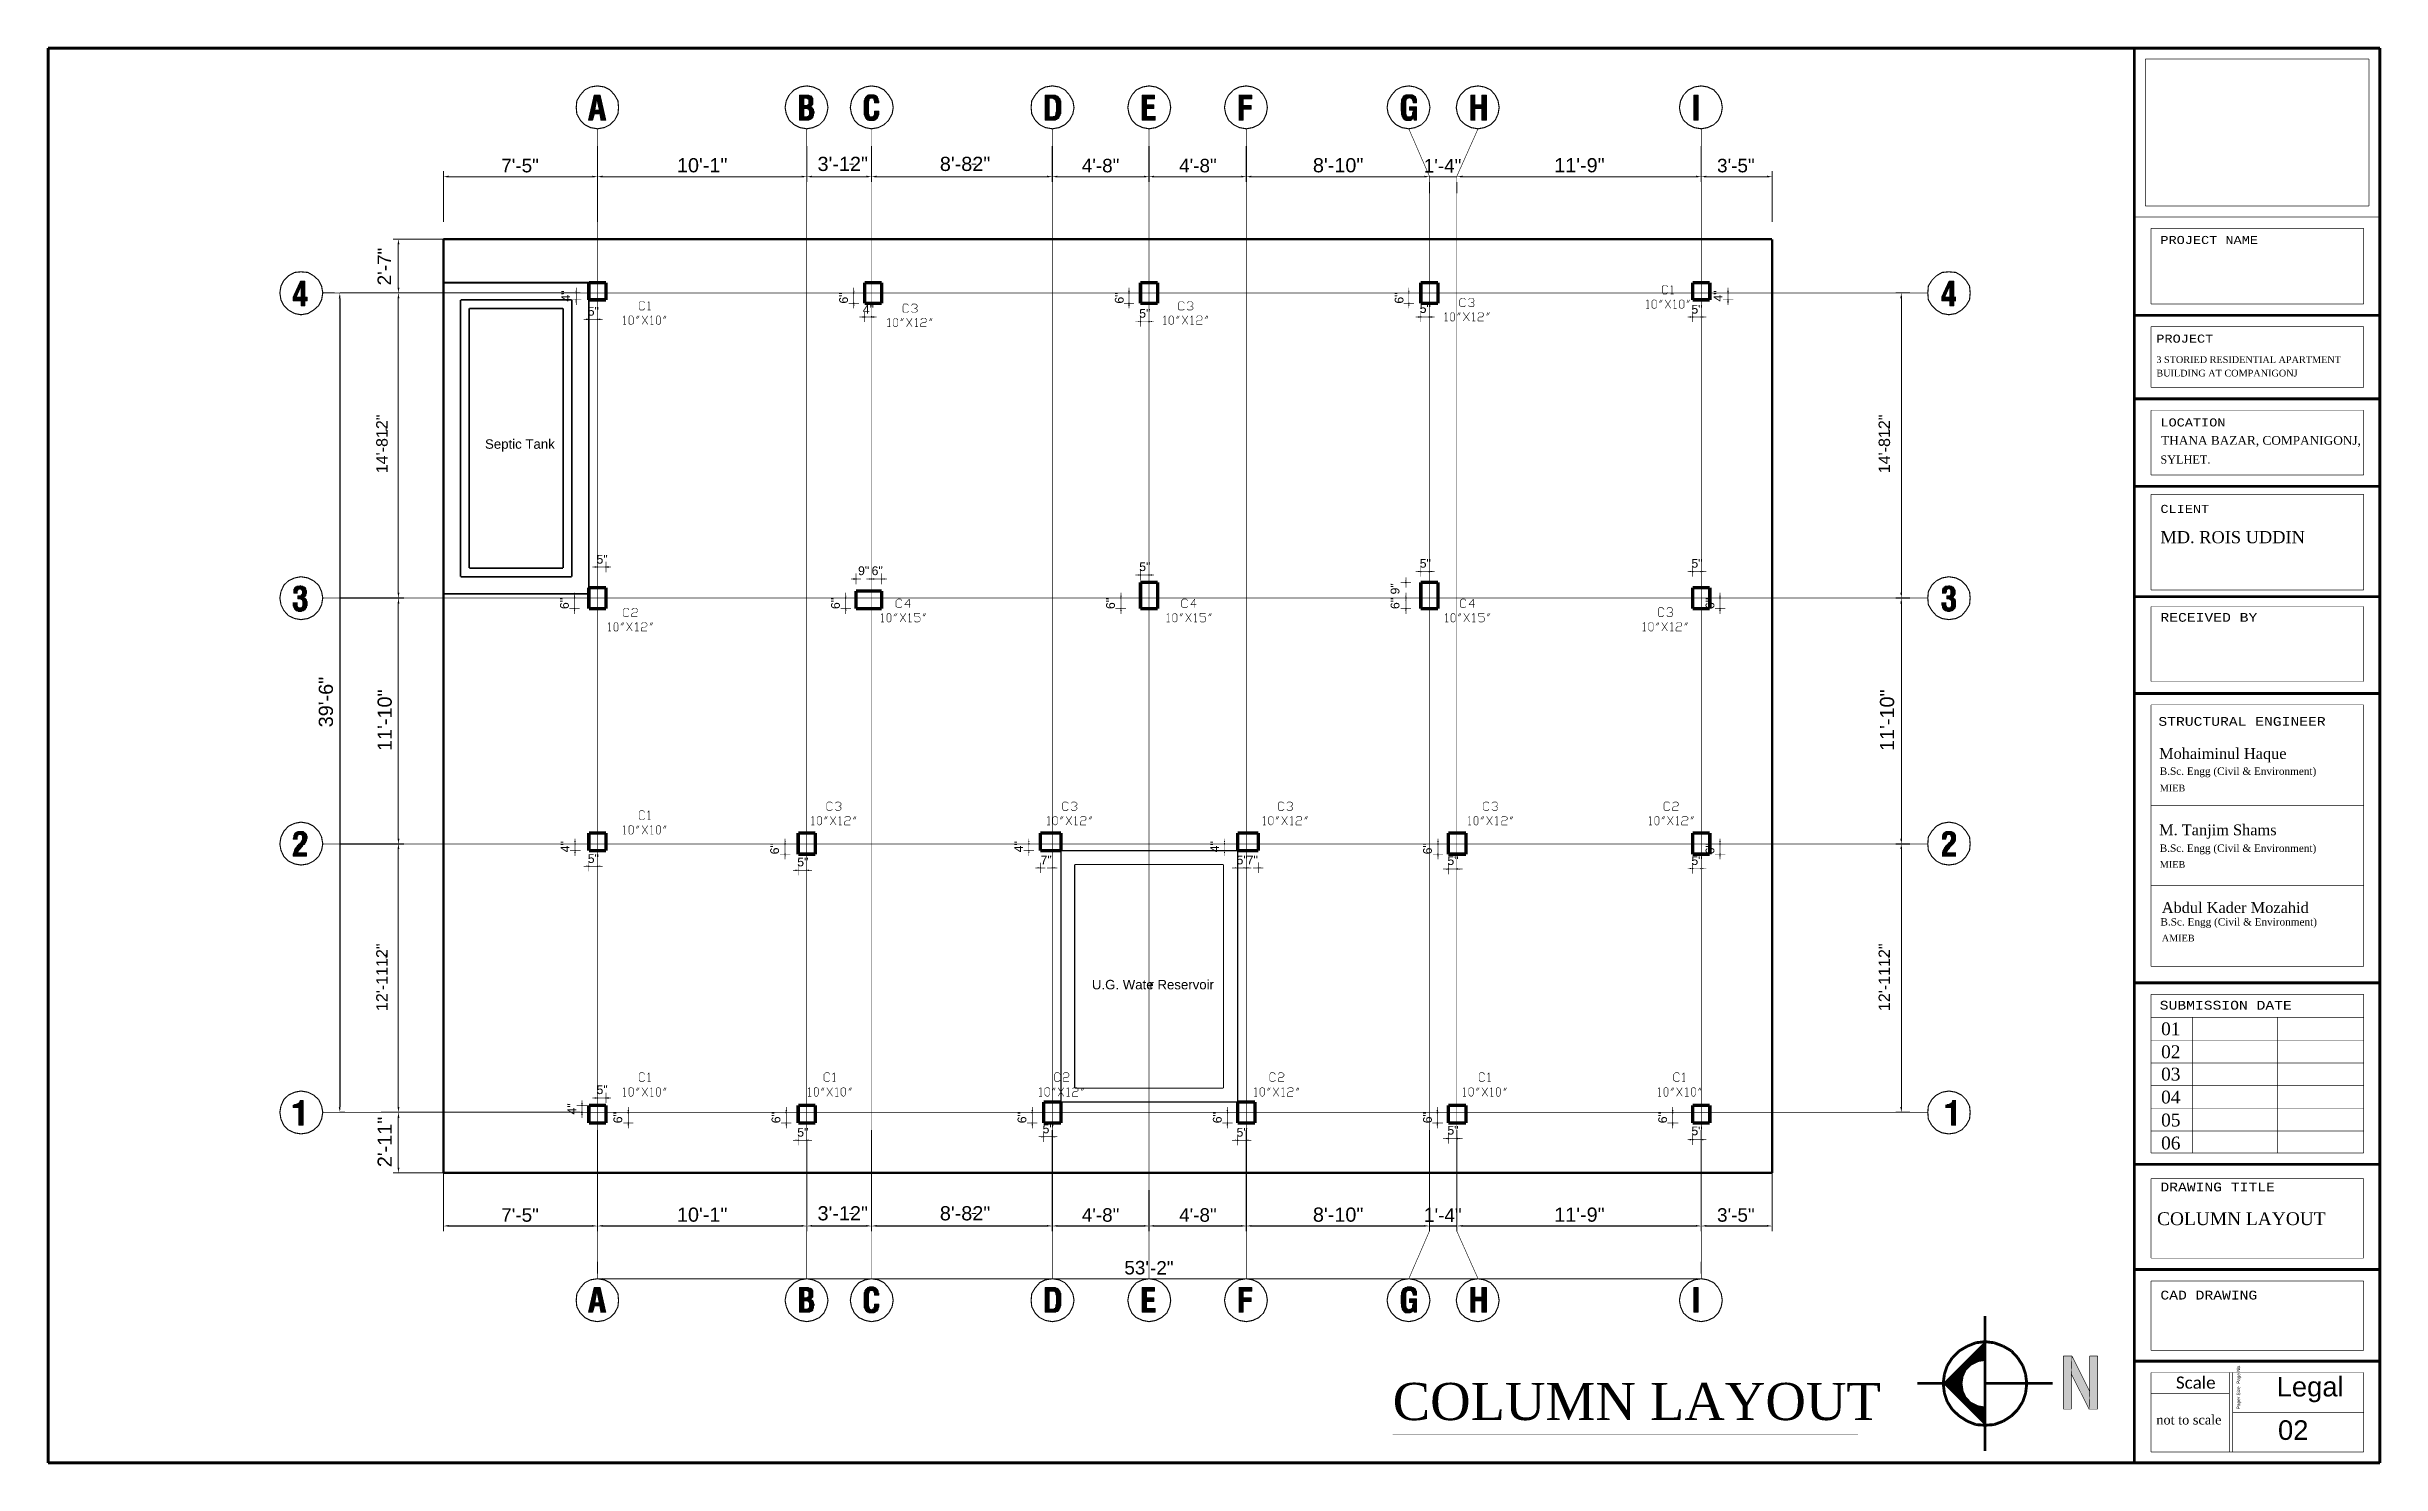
# Model space of a CAD drawing. Header units: millimetres. Extents: x 5 to 350, y 3 to 213.
import ezdxf

# ---------------------------------------------------------------- set-up
doc = ezdxf.new("R2010")
doc.units = ezdxf.units.MM
for name, color, linetype in [('H', 251, 'Continuous'), ('P', 255, 'Continuous'), ('T', 255, 'Continuous')]:
    doc.layers.add(name, color=color, linetype=linetype)
doc.styles.get("Standard").update_dxf_attribs({"font": 'arial.ttf'})

msp = doc.modelspace()

# ---------------------------------------------------------------- texts
at = {"layer": 'T', "attachment_point": 7}
for s, insert, char_height in [('{\\fArial|b0|i0|c0|p18;7\'-5"}', (72.3, 194.1), 2), ('{\\fArial|b0|i0|c0|p18;10\'-1"}', (98.3, 194.1), 2.1), ('{\\fArial|b0|i0|c0|p18;3\'-12"}', (119.1, 194.3), 2.1), ('{\\fArial|b0|i0|c0|p18;8\'-82"}', (137.2, 194.3), 2.1), ('{\\fArial|b0|i0|c0|p18;4\'-8"}', (158.2, 194.1), 2), ('{\\fArial|b0|i0|c0|p18;4\'-8"}', (172.6, 194.1), 2), ('{\\fArial|b0|i0|c0|p18;8\'-10"}', (192.4, 194.1), 2.1), ('{\\fArial|b0|i0|c0|p18;1\'-4"}', (208.8, 194.1), 2), ('{\\fArial|b0|i0|c0|p18;11\'-9"}', (228.1, 194.1), 2.1), ('{\\fArial|b0|i0|c0|p18;3\'-5"}', (252.2, 194.1), 2), ('{\\fCourier New|b0|i0|c0|p18;PROJECT NAME}', (317.8, 183.5), 1.2), ('{\\fArial|b0|i0|c0|p18;5"}', (85.1, 172.9), 1.3), ('{\\fArial|b0|i0|c0|p18;4"}', (125.8, 173.2), 1.3), ('{\\fArial|b0|i0|c0|p18;5"}', (166.7, 172.6), 1.3), ('{\\fArial|b0|i0|c0|p18;5"}', (208.2, 173.3), 1.3), ('{\\fArial|b0|i0|c0|p18;5"}', (248.4, 173.2), 1.3), ('{\\fCourier New|b0|i0|c0|p18;PROJECT}', (317.2, 168.9), 1.2), ('{\\fBook Antiqua|b0|i0|c0|p18;3 STORIED RESIDENTIAL APARTMENT}', (317.2, 165.9), 1), ('{\\fBook Antiqua|b0|i0|c0|p18;BUILDING AT COMPANIGONJ}', (317.2, 163.9), 1), ('{\\fCourier New|b0|i0|c0|p18;LOCATION}', (317.8, 156.5), 1.2), ('{\\fArial|b0|i0|c0|p18;Septic Tank}', (69.9, 152.8), 1.4), ('{\\fBook Antiqua|b0|i0|c0|p18;SYLHET.}', (317.8, 151), 1.2), ('{\\fBook Antiqua|b0|i0|c0|p18;THANA BAZAR, COMPANIGONJ,}', (317.9, 153.5), 1.3), ('{\\fCourier New|b0|i0|c0|p18;CLIENT}', (317.8, 143.7), 1.2), ('{\\fBook Antiqua|b0|i0|c0|p18;MD. ROIS UDDIN}', (317.8, 139.2), 1.8), ('{\\fArial|b0|i0|c0|p18;5"}', (86.4, 136.2), 1.3), ('{\\fArial|b0|i0|c0|p18;9"}', (125.1, 134.5), 1.3), ('{\\fArial|b0|i0|c0|p18;6"}', (127.1, 134.5), 1.3), ('{\\fArial|b0|i0|c0|p18;5"}', (166.7, 135.1), 1.3), ('{\\fArial|b0|i0|c0|p18;5"}', (208.2, 135.6), 1.3), ('{\\fArial|b0|i0|c0|p18;5"}', (248.4, 135.6), 1.3), ('{\\fCourier New|b0|i0|c0|p18;RECEIVED BY}', (317.8, 127.6), 1.3), ('{\\fCourier New|b0|i0|c0|p18;STRUCTURAL ENGINEER}', (317.5, 112.2), 1.3), ('{\\fBook Antiqua|b0|i0|c0|p18;Mohaiminul Haque}', (317.6, 106.8), 1.6), ('{\\fBook Antiqua|b0|i0|c0|p18;B.Sc. Engg (Civil & Environment)}', (317.7, 104.6), 1.1), ('{\\fBook Antiqua|b0|i0|c0|p18;MIEB}', (317.7, 102.5), 1), ('{\\fBook Antiqua|b0|i0|c0|p18;M. Tanjim Shams}', (317.6, 95.5), 1.6), ('{\\fBook Antiqua|b0|i0|c0|p18;B.Sc. Engg (Civil & Environment)}', (317.7, 93.2), 1.1), ('{\\fArial|b0|i0|c0|p18;5"}', (85.1, 91.9), 1.3), ('{\\fArial|b0|i0|c0|p18;5"}', (116.1, 91.4), 1.3), ('{\\fArial|b0|i0|c0|p18;7"}', (152.1, 91.7), 1.3), ('{\\fArial|b0|i0|c0|p18;5"}', (181.1, 91.7), 1.3), ('{\\fArial|b0|i0|c0|p18;7"}', (182.6, 91.7), 1.3), ('{\\fArial|b0|i0|c0|p18;5"}', (212.3, 91.6), 1.3), ('{\\fArial|b0|i0|c0|p18;5"}', (248.4, 91.6), 1.3), ('{\\fBook Antiqua|b0|i0|c0|p18;MIEB}', (317.7, 91.2), 1), ('{\\fBook Antiqua|b0|i0|c0|p18;B.Sc. Engg (Civil & Environment)}', (317.8, 82.3), 1.1), ('{\\fBook Antiqua|b0|i0|c0|p18;Abdul Kader Mozahid}', (318, 84.5), 1.6), ('{\\fBook Antiqua|b0|i0|c0|p18;AMIEB}', (318, 80.3), 1), ('{\\fArial|b0|i0|c0|p18;U.G. Wate}', (159.7, 73.2), 1.4), ('{\\fArial|b0|i0|c0|p18;r Reservoir}', (168.2, 73.2), 1.4), ('{\\fCourier New|b0|i0|c0|p18;SUBMISSION DATE}', (317.7, 70.2), 1.3), ('{\\fBook Antiqua|b0|i0|c0|p18;01}', (317.9, 66.4), 1.9), ('{\\fBook Antiqua|b0|i0|c0|p18;02}', (317.9, 63), 1.9), ('{\\fArial|b0|i0|c0|p18;5"}', (86.4, 57.7), 1.3), ('{\\fBook Antiqua|b0|i0|c0|p18;03}', (317.9, 59.7), 1.9), ('{\\fBook Antiqua|b0|i0|c0|p18;04}', (317.9, 56.3), 1.9), ('{\\fArial|b0|i0|c0|p18;5"}', (116.1, 51.4), 1.3), ('{\\fArial|b0|i0|c0|p18;5"}', (152.4, 51.9), 1.3), ('{\\fArial|b0|i0|c0|p18;5"}', (181.1, 51.4), 1.3), ('{\\fArial|b0|i0|c0|p18;5"}', (212.3, 51.7), 1.3), ('{\\fArial|b0|i0|c0|p18;5"}', (248.4, 51.6), 1.3), ('{\\fBook Antiqua|b0|i0|c0|p18;05}', (317.9, 52.9), 1.9), ('{\\fBook Antiqua|b0|i0|c0|p18;06}', (317.9, 49.5), 1.9), ('{\\fCourier New|b0|i0|c0|p18;DRAWING TITLE}', (317.8, 43.3), 1.3), ('{\\fArial|b0|i0|c0|p18;7\'-5"}', (72.3, 38.8), 2), ('{\\fArial|b0|i0|c0|p18;10\'-1"}', (98.3, 38.8), 2.1), ('{\\fArial|b0|i0|c0|p18;3\'-12"}', (119.1, 39), 2.1), ('{\\fArial|b0|i0|c0|p18;8\'-82"}', (137.2, 39), 2.1), ('{\\fArial|b0|i0|c0|p18;4\'-8"}', (158.2, 38.8), 2), ('{\\fArial|b0|i0|c0|p18;4\'-8"}', (172.6, 38.8), 2), ('{\\fArial|b0|i0|c0|p18;8\'-10"}', (192.4, 38.8), 2.1), ('{\\fArial|b0|i0|c0|p18;1}', (208.8, 38.8), 2.1), ('{\\fArial|b0|i0|c0|p18;\'-4"}', (210.4, 38.8), 2), ('{\\fArial|b0|i0|c0|p18;11\'-9"}', (228.1, 38.8), 2.1), ('{\\fArial|b0|i0|c0|p18;3\'-5"}', (252.2, 38.8), 2), ('{\\fBook Antiqua|b0|i0|c0|p18;COLUMN LAYOUT}', (317.3, 38.3), 1.9), ("{\\fArial|b0|i0|c0|p18;53'}", (164.5, 31), 2), ('{\\fArial|b0|i0|c0|p18;-2"}', (168.3, 31), 2), ('{\\fCourier New|b0|i0|c0|p18;CAD DRAWING}', (317.8, 27.3), 1.3), ('{\\fBook Antiqua|b0|i0|c0|p18;COLUMN LAYOUT}', (204.2, 9.4), 5.5), ('{\\fCalibri|b0|i0|c0|p18;Scale}', (320.1, 14.1), 1.8), ('{\\fArial|b0|i0|c0|p18;Legal}', (335, 12.1), 2.9), ('{\\fBook Antiqua|b0|i0|c0|p18;not to scale}', (317.2, 8.8), 1.4), ('{\\fArial|b0|i0|c0|p18;02}', (335.2, 6.5), 2.9)]:
    msp.add_mtext(s, dxfattribs=dict(at, insert=insert, char_height=char_height))
at = {"layer": 'T', "attachment_point": 1, "rotation": 90}
for s, insert, char_height in [('{\\fArial|b0|i0|c0|p18;2\'-7"}', (54, 177.4), 2), ('{\\fArial|b0|i0|c0|p18;4"}', (81.2, 175), 1.3), ('{\\fArial|b0|i0|c0|p18;6"}', (122.3, 174.7), 1.3), ('{\\fArial|b0|i0|c0|p18;6"}', (163.1, 174.7), 1.3), ('{\\fArial|b0|i0|c0|p18;6"}', (204.5, 174.7), 1.3), ('{\\fArial|b0|i0|c0|p18;4"}', (251.7, 175), 1.3), ('{\\fArial|b0|i0|c0|p18;14\'-812"}', (53.8, 149.6), 1.7), ('{\\fArial|b0|i0|c0|p18;14\'-812"}', (276.1, 149.6), 1.7), ('{\\fArial|b0|i0|c0|p18;6" 9"}', (203.9, 129.5), 1.3), ('{\\fArial|b0|i0|c0|p18;6"}', (81, 129.5), 1.3), ('{\\fArial|b0|i0|c0|p18;6"}', (121.1, 129.5), 1.3), ('{\\fArial|b0|i0|c0|p18;6"}', (161.8, 129.5), 1.3), ('{\\fArial|b0|i0|c0|p18;6"}', (250.5, 129.5), 1.3), ('{\\fArial|b0|i0|c0|p18;39\'-6"}', (45.3, 112), 2.1), ('{\\fArial|b0|i0|c0|p18;11\'-10"}', (54, 108.5), 2.1), ('{\\fArial|b0|i0|c0|p18;11\'-10"}', (276.3, 108.5), 2.1), ('{\\fArial|b0|i0|c0|p18;4"}', (81.1, 93.5), 1.3), ('{\\fArial|b0|i0|c0|p18;6"}', (112.1, 93.2), 1.3), ('{\\fArial|b0|i0|c0|p18;4"}', (148.2, 93.5), 1.3), ('{\\fArial|b0|i0|c0|p18;4"}', (177.2, 93.5), 1.3), ('{\\fArial|b0|i0|c0|p18;6"}', (208.7, 93.2), 1.3), ('{\\fArial|b0|i0|c0|p18;6"}', (250.5, 93.2), 1.3), ('{\\fArial|b0|i0|c0|p18;12\'-1112"}', (53.8, 70), 1.7), ('{\\fArial|b0|i0|c0|p18;12\'-1112"}', (276.1, 70), 1.7), ('{\\fArial|b0|i0|c0|p18;4"}', (82.1, 54.7), 1.3), ('{\\fArial|b0|i0|c0|p18;2\'-11"}', (54, 46.9), 2.1), ('{\\fArial|b0|i0|c0|p18;6"}', (88.9, 53.4), 1.3), ('{\\fArial|b0|i0|c0|p18;6"}', (112.3, 53.4), 1.3), ('{\\fArial|b0|i0|c0|p18;6"}', (148.7, 53.4), 1.3), ('{\\fArial|b0|i0|c0|p18;6"}', (177.6, 53.4), 1.3), ('{\\fArial|b0|i0|c0|p18;6"}', (208.7, 53.4), 1.3), ('{\\fArial|b0|i0|c0|p18;6"}', (243.5, 53.4), 1.3), ('{\\fArial Narrow|b0|i0|c0|p18;Paper Size  Page No.}', (329.1, 11.1), 0.5)]:
    msp.add_mtext(s, dxfattribs=dict(at, insert=insert, char_height=char_height))

# ---------------------------------------------------------------- hatches: boundary and pattern name
at = {"layer": 'H', "linetype": 'Continuous'}
for points in [[(85.178, 201.842), (86.025, 205.564), (86.96, 205.564), (86.448, 204.893), (86.184, 203.376), (86.872, 202.777), (86.113, 202.777), (85.848, 201.842), (85.178, 201.842)], [(87.03, 201.842), (86.872, 202.777), (86.184, 203.376), (86.783, 203.376), (86.448, 204.893), (86.96, 205.564), (87.806, 201.842), (87.03, 201.842)], [(116.417, 201.842), (116.417, 205.564), (117.863, 205.564), (117.934, 205.493), (118.11, 205.493), (118.357, 205.228), (118.357, 205.14), (117.352, 205.07), (117.087, 205.07), (117.087, 204.047), (118.286, 204.047), (118.286, 203.958), (118.198, 203.87), (118.022, 203.87), (118.11, 203.8), (118.198, 203.8), (118.286, 203.712), (118.357, 203.712), (118.445, 203.623), (117.352, 203.535), (117.087, 203.535), (117.087, 202.353), (118.445, 202.353), (118.445, 202.177), (118.357, 202.177), (118.357, 202.106), (118.286, 202.106), (118.11, 201.93), (117.934, 201.93), (117.863, 201.842), (116.417, 201.842)], [(117.51, 204.047), (117.598, 204.135), (117.687, 204.135), (117.775, 204.223), (117.775, 204.893), (117.687, 204.982), (117.598, 204.982), (117.51, 205.07), (117.352, 205.07), (118.357, 205.14), (118.445, 205.07), (118.445, 204.135), (118.357, 204.135), (118.286, 204.047), (117.51, 204.047)], [(126.665, 201.754), (126.665, 201.842), (126.488, 201.842), (126.4, 201.93), (126.33, 201.93), (126.33, 202.018), (126.153, 202.177), (126.153, 202.265), (126.065, 202.353), (126.065, 202.53), (125.977, 202.6), (125.977, 204.805), (126.065, 204.893), (126.065, 205.07), (126.153, 205.14), (127.088, 205.14), (127, 205.07), (126.912, 205.07), (126.824, 204.982), (126.753, 204.982), (126.753, 204.717), (126.665, 204.646), (126.665, 202.777), (126.753, 202.688), (126.753, 202.53), (126.824, 202.442), (126.824, 202.353), (128.094, 202.353), (128.023, 202.265), (128.023, 202.177), (127.758, 201.93), (127.67, 201.93), (127.67, 201.842), (127.6, 201.842), (127.423, 201.754), (126.665, 201.754)], [(127.512, 204.382), (127.512, 204.717), (127.423, 204.805), (127.423, 204.982), (127.335, 205.07), (127.176, 205.07), (127.088, 205.14), (126.153, 205.14), (126.153, 205.228), (126.488, 205.564), (126.577, 205.564), (126.665, 205.652), (127.423, 205.652), (127.512, 205.564), (127.67, 205.564), (127.758, 205.493), (127.847, 205.493), (127.847, 205.405), (127.935, 205.405), (127.935, 205.317), (128.023, 205.228), (128.023, 205.14), (128.094, 205.07), (128.094, 204.805), (128.182, 204.717), (128.182, 204.382), (127.512, 204.382)], [(152.735, 201.842), (152.735, 205.564), (154.34, 205.564), (154.34, 205.493), (154.517, 205.493), (154.605, 205.405), (154.693, 205.405), (154.852, 205.228), (154.852, 205.14), (154.94, 205.07), (153.423, 205.07), (153.423, 202.353), (154.94, 202.353), (154.852, 202.265), (154.852, 202.177), (154.693, 202.018), (154.605, 202.018), (154.517, 201.93), (154.34, 201.93), (154.34, 201.842), (152.735, 201.842)], [(153.917, 202.353), (154.005, 202.442), (154.182, 202.442), (154.27, 202.53), (154.27, 202.6), (154.34, 202.688), (154.34, 203.024), (154.428, 203.112), (154.428, 204.382), (154.34, 204.47), (154.34, 204.717), (154.093, 204.982), (154.005, 204.982), (153.846, 205.07), (154.94, 205.07), (155.028, 204.982), (155.028, 204.805), (155.116, 204.717), (155.116, 202.777), (155.028, 202.688), (155.028, 202.53), (154.94, 202.442), (154.94, 202.353), (153.917, 202.353)], [(167.128, 201.842), (167.128, 205.564), (168.998, 205.564), (168.998, 204.982), (167.816, 204.982), (167.816, 204.135), (168.91, 204.135), (168.91, 203.535), (167.816, 203.535), (167.816, 202.442), (169.086, 202.442), (169.086, 201.842), (167.128, 201.842)], [(181.434, 201.842), (181.434, 205.564), (183.392, 205.564), (183.392, 204.982), (182.122, 204.982), (182.122, 204.047), (183.303, 204.047), (183.303, 203.447), (182.122, 203.447), (182.122, 201.842), (181.434, 201.842)], [(205.564, 202.353), (205.564, 202.53), (205.493, 202.6), (205.493, 203.112), (205.405, 203.2), (205.405, 204.382), (205.493, 204.47), (205.493, 204.893), (205.564, 205.07), (205.564, 205.14), (205.652, 205.14), (205.652, 205.228), (205.74, 205.317), (205.74, 205.405), (205.828, 205.493), (205.916, 205.493), (205.987, 205.564), (206.075, 205.564), (206.252, 205.652), (207.098, 205.652), (207.186, 205.564), (207.257, 205.564), (207.345, 205.493), (207.433, 205.493), (207.433, 205.405), (207.522, 205.405), (207.61, 205.317), (207.61, 205.228), (207.68, 205.14), (206.587, 205.14), (206.498, 205.07), (206.41, 205.07), (206.252, 204.893), (206.252, 204.805), (206.163, 204.717), (206.163, 202.777), (206.252, 202.688), (206.252, 202.53), (206.41, 202.353), (205.564, 202.353)], [(207.345, 201.842), (207.257, 202.265), (205.564, 202.353), (206.834, 202.353), (206.922, 202.442), (207.01, 202.442), (207.01, 202.53), (207.098, 202.6), (207.098, 202.953), (207.186, 203.024), (207.186, 203.288), (206.675, 203.288), (206.675, 203.87), (207.768, 203.87), (207.768, 201.842), (207.345, 201.842)], [(207.186, 204.382), (207.186, 204.646), (207.098, 204.717), (207.098, 204.893), (206.922, 205.07), (206.834, 205.07), (206.675, 205.14), (207.68, 205.14), (207.68, 205.07), (207.768, 204.982), (207.768, 204.382), (207.186, 204.382)], [(215.724, 201.842), (215.724, 205.564), (216.412, 205.564), (216.412, 204.135), (217.346, 203.535), (216.412, 203.535), (216.412, 201.842), (215.724, 201.842)], [(217.346, 201.842), (217.346, 203.535), (216.412, 204.135), (217.346, 204.135), (217.346, 205.564), (218.105, 205.564), (218.105, 201.842), (217.346, 201.842)], [(248.744, 201.842), (248.744, 205.564), (249.432, 205.564), (249.432, 201.842), (248.744, 201.842)], [(117.51, 202.353), (117.598, 202.442), (117.687, 202.442), (117.775, 202.53), (117.775, 202.6), (117.863, 202.6), (117.863, 203.288), (117.775, 203.376), (117.775, 203.447), (117.687, 203.447), (117.598, 203.535), (117.352, 203.535), (118.445, 203.623), (118.445, 203.535), (118.533, 203.447), (118.533, 203.288), (118.622, 203.112), (118.622, 202.865), (118.533, 202.777), (118.533, 202.442), (118.445, 202.353), (117.51, 202.353)], [(127.247, 202.353), (127.335, 202.442), (127.423, 202.442), (127.423, 202.6), (127.512, 202.688), (127.512, 203.2), (128.182, 203.2), (128.182, 202.6), (128.094, 202.53), (128.094, 202.353), (127.247, 202.353)], [(206.163, 201.754), (206.075, 201.842), (205.987, 201.842), (205.916, 201.93), (205.828, 201.93), (205.828, 202.018), (205.652, 202.177), (205.652, 202.265), (205.564, 202.353), (207.257, 202.265), (207.257, 202.177), (207.098, 202.018), (207.098, 201.93), (207.01, 201.842), (206.922, 201.842), (206.834, 201.754), (206.163, 201.754)], [(64.523, 193.375), (63.747, 193.463), (64.523, 193.64), (64.523, 193.375)], [(85.76, 193.375), (85.76, 193.64), (86.536, 193.463), (85.76, 193.375)], [(87.295, 193.375), (86.536, 193.463), (87.295, 193.64), (87.295, 193.375)], [(116.752, 193.375), (116.752, 193.64), (117.51, 193.463), (116.752, 193.375)], [(118.286, 193.375), (117.51, 193.463), (118.286, 193.64), (118.286, 193.375)], [(126.33, 193.375), (126.33, 193.64), (127.088, 193.463), (126.33, 193.375)], [(127.847, 193.375), (127.088, 193.463), (127.847, 193.64), (127.847, 193.375)], [(153.07, 193.375), (153.07, 193.64), (153.846, 193.463), (153.07, 193.375)], [(154.605, 193.375), (153.846, 193.463), (154.605, 193.64), (154.605, 193.375)], [(167.393, 193.375), (167.393, 193.64), (168.152, 193.463), (167.393, 193.375)], [(168.91, 193.375), (168.152, 193.463), (168.91, 193.64), (168.91, 193.375)], [(181.786, 193.375), (181.786, 193.64), (182.545, 193.463), (181.786, 193.375)], [(183.303, 193.375), (182.545, 193.463), (183.303, 193.64), (183.303, 193.375)], [(208.88, 193.375), (208.88, 193.64), (209.638, 193.463), (208.88, 193.375)], [(208.88, 193.375), (208.88, 193.64), (209.638, 193.463), (208.88, 193.375)], [(214.542, 193.375), (213.695, 193.463), (214.542, 193.64), (214.542, 193.375)], [(214.542, 193.375), (213.695, 193.463), (214.542, 193.64), (214.542, 193.375)], [(249.096, 193.375), (249.096, 193.64), (249.855, 193.463), (249.096, 193.375)], [(250.613, 193.375), (249.855, 193.463), (250.613, 193.64), (250.613, 193.375)], [(259.592, 193.375), (259.592, 193.64), (260.35, 193.463), (259.592, 193.375)], [(56.974, 183.48), (57.062, 184.238), (57.238, 183.48), (56.974, 183.48)], [(41.487, 175.084), (41.487, 175.683), (42.58, 178.047), (43.268, 178.047), (42.668, 177.2), (41.998, 175.683), (41.487, 175.084)], [(42.668, 174.325), (42.668, 175.084), (41.487, 175.084), (41.998, 175.683), (42.668, 175.683), (42.668, 177.2), (43.268, 178.047), (43.268, 175.683), (43.603, 175.683), (43.603, 175.084), (43.268, 175.084), (43.268, 174.325), (42.668, 174.325)], [(48.26, 175.507), (48.436, 176.283), (48.507, 175.507), (48.26, 175.507)], [(57.062, 176.283), (56.974, 177.042), (57.238, 177.042), (57.062, 176.283)], [(56.974, 175.507), (57.062, 176.283), (57.238, 175.507), (56.974, 175.507)], [(83.22, 176.283), (83.308, 176.354), (83.397, 176.283), (83.22, 176.283)], [(83.308, 176.195), (83.22, 176.283), (83.397, 176.283), (83.308, 176.195)], [(83.397, 176.283), (83.308, 176.354), (83.397, 176.354), (83.397, 176.283)], [(83.308, 176.195), (83.397, 176.283), (83.397, 176.195), (83.308, 176.195)], [(83.397, 176.283), (83.485, 176.354), (83.485, 176.283), (83.397, 176.283)], [(83.397, 176.283), (83.397, 176.354), (83.485, 176.354), (83.397, 176.283)], [(83.397, 176.195), (83.397, 176.283), (83.485, 176.195), (83.397, 176.195)], [(83.485, 176.195), (83.397, 176.283), (83.485, 176.283), (83.485, 176.195)], [(124.46, 176.283), (124.372, 176.354), (124.46, 176.354), (124.46, 176.283)], [(124.372, 176.283), (124.372, 176.354), (124.46, 176.283), (124.372, 176.283)], [(124.372, 176.195), (124.372, 176.283), (124.46, 176.283), (124.372, 176.195)], [(124.372, 176.195), (124.46, 176.283), (124.46, 176.195), (124.372, 176.195)], [(124.46, 176.283), (124.548, 176.354), (124.636, 176.283), (124.46, 176.283)], [(124.46, 176.283), (124.46, 176.354), (124.548, 176.354), (124.46, 176.283)], [(124.46, 176.195), (124.46, 176.283), (124.548, 176.195), (124.46, 176.195)], [(124.548, 176.195), (124.46, 176.283), (124.636, 176.283), (124.548, 176.195)], [(165.012, 176.283), (165.1, 176.354), (165.188, 176.283), (165.012, 176.283)], [(165.1, 176.195), (165.012, 176.283), (165.188, 176.283), (165.1, 176.195)], [(165.188, 176.283), (165.1, 176.354), (165.188, 176.354), (165.188, 176.283)], [(165.1, 176.195), (165.188, 176.283), (165.188, 176.195), (165.1, 176.195)], [(165.188, 176.283), (165.276, 176.354), (165.276, 176.283), (165.188, 176.283)], [(165.188, 176.283), (165.188, 176.354), (165.276, 176.354), (165.188, 176.283)], [(165.188, 176.195), (165.188, 176.283), (165.276, 176.195), (165.188, 176.195)], [(165.276, 176.195), (165.188, 176.283), (165.276, 176.283), (165.276, 176.195)], [(206.587, 176.283), (206.498, 176.354), (206.587, 176.354), (206.587, 176.283)], [(206.498, 176.283), (206.498, 176.354), (206.587, 176.283), (206.498, 176.283)], [(206.498, 176.195), (206.498, 176.283), (206.587, 176.283), (206.498, 176.195)], [(206.498, 176.195), (206.587, 176.283), (206.587, 176.195), (206.498, 176.195)], [(206.587, 176.283), (206.675, 176.354), (206.763, 176.283), (206.587, 176.283)], [(206.587, 176.283), (206.587, 176.354), (206.675, 176.354), (206.587, 176.283)], [(206.587, 176.195), (206.587, 176.283), (206.675, 176.195), (206.587, 176.195)], [(206.675, 176.195), (206.587, 176.283), (206.763, 176.283), (206.675, 176.195)], [(253.665, 176.283), (253.753, 176.354), (253.824, 176.283), (253.665, 176.283)], [(253.753, 176.195), (253.665, 176.283), (253.824, 176.283), (253.753, 176.195)], [(253.824, 176.283), (253.753, 176.354), (253.824, 176.354), (253.824, 176.283)], [(253.753, 176.195), (253.824, 176.283), (253.824, 176.195), (253.753, 176.195)], [(253.824, 176.283), (253.912, 176.354), (253.912, 176.283), (253.824, 176.283)], [(253.824, 176.283), (253.824, 176.354), (253.912, 176.354), (253.824, 176.283)], [(253.824, 176.195), (253.824, 176.283), (253.912, 176.195), (253.824, 176.195)], [(253.912, 176.195), (253.824, 176.283), (253.912, 176.283), (253.912, 176.195)], [(279.312, 175.507), (279.488, 176.283), (279.576, 175.507), (279.312, 175.507)], [(285.415, 175.084), (285.415, 175.683), (286.508, 178.047), (287.267, 178.047), (286.597, 177.2), (285.926, 175.683), (285.415, 175.084)], [(286.597, 174.325), (286.597, 175.084), (285.415, 175.084), (285.926, 175.683), (286.597, 175.683), (286.597, 177.2), (287.267, 178.047), (287.267, 175.683), (287.532, 175.683), (287.532, 175.084), (287.267, 175.084), (287.267, 174.325), (286.597, 174.325)], [(83.22, 175.26), (83.308, 175.348), (83.397, 175.26), (83.22, 175.26)], [(83.308, 175.172), (83.22, 175.26), (83.397, 175.26), (83.308, 175.172)], [(83.397, 175.26), (83.308, 175.348), (83.397, 175.348), (83.397, 175.26)], [(83.397, 175.084), (83.308, 175.172), (83.397, 175.26), (83.397, 175.084)], [(83.397, 175.26), (83.485, 175.348), (83.485, 175.26), (83.397, 175.26)], [(83.397, 175.26), (83.397, 175.348), (83.485, 175.348), (83.397, 175.26)], [(83.397, 175.084), (83.397, 175.26), (83.485, 175.172), (83.397, 175.084)], [(83.485, 175.172), (83.397, 175.26), (83.485, 175.26), (83.485, 175.172)], [(124.46, 174.748), (124.372, 174.837), (124.46, 174.837), (124.46, 174.748)], [(124.372, 174.748), (124.372, 174.837), (124.46, 174.748), (124.372, 174.748)], [(124.372, 174.66), (124.372, 174.748), (124.46, 174.748), (124.372, 174.66)], [(124.46, 174.59), (124.372, 174.66), (124.46, 174.748), (124.46, 174.59)], [(124.46, 174.748), (124.548, 174.837), (124.636, 174.748), (124.46, 174.748)], [(124.46, 174.748), (124.46, 174.837), (124.548, 174.837), (124.46, 174.748)], [(124.46, 174.59), (124.46, 174.748), (124.548, 174.66), (124.46, 174.59)], [(124.548, 174.66), (124.46, 174.748), (124.636, 174.748), (124.548, 174.66)], [(126.065, 172.72), (125.977, 172.808), (126.065, 172.896), (126.065, 172.72)], [(125.977, 172.72), (125.977, 172.808), (126.065, 172.72), (125.977, 172.72)], [(125.977, 172.632), (125.977, 172.72), (126.065, 172.72), (125.977, 172.632)], [(125.977, 172.632), (126.065, 172.72), (126.065, 172.632), (125.977, 172.632)], [(126.065, 172.72), (126.065, 172.896), (126.153, 172.808), (126.065, 172.72)], [(126.065, 172.72), (126.153, 172.808), (126.242, 172.72), (126.065, 172.72)], [(126.065, 172.632), (126.065, 172.72), (126.153, 172.632), (126.065, 172.632)], [(126.153, 172.632), (126.065, 172.72), (126.242, 172.72), (126.153, 172.632)], [(127.088, 172.72), (127, 172.808), (127.088, 172.896), (127.088, 172.72)], [(127, 172.72), (127, 172.808), (127.088, 172.72), (127, 172.72)], [(127, 172.632), (127, 172.72), (127.088, 172.72), (127, 172.632)], [(127, 172.632), (127.088, 172.72), (127.088, 172.632), (127, 172.632)], [(127.088, 172.72), (127.088, 172.896), (127.176, 172.808), (127.088, 172.72)], [(127.088, 172.72), (127.176, 172.808), (127.247, 172.72), (127.088, 172.72)], [(127.088, 172.632), (127.088, 172.72), (127.176, 172.632), (127.088, 172.632)], [(127.176, 172.632), (127.088, 172.72), (127.247, 172.72), (127.176, 172.632)], [(165.012, 174.748), (165.1, 174.837), (165.188, 174.748), (165.012, 174.748)], [(165.1, 174.66), (165.012, 174.748), (165.188, 174.748), (165.1, 174.66)], [(165.188, 174.748), (165.1, 174.837), (165.188, 174.837), (165.188, 174.748)], [(165.188, 174.59), (165.1, 174.66), (165.188, 174.748), (165.188, 174.59)], [(165.188, 174.748), (165.276, 174.837), (165.276, 174.748), (165.188, 174.748)], [(165.188, 174.748), (165.188, 174.837), (165.276, 174.837), (165.188, 174.748)], [(165.188, 174.59), (165.188, 174.748), (165.276, 174.66), (165.188, 174.59)], [(165.276, 174.66), (165.188, 174.748), (165.276, 174.748), (165.276, 174.66)], [(206.587, 174.748), (206.498, 174.837), (206.587, 174.837), (206.587, 174.748)], [(206.498, 174.748), (206.498, 174.837), (206.587, 174.748), (206.498, 174.748)], [(206.498, 174.66), (206.498, 174.748), (206.587, 174.748), (206.498, 174.66)], [(206.587, 174.59), (206.498, 174.66), (206.587, 174.748), (206.587, 174.59)], [(206.587, 174.748), (206.675, 174.837), (206.763, 174.748), (206.587, 174.748)], [(206.587, 174.748), (206.587, 174.837), (206.675, 174.837), (206.587, 174.748)], [(206.587, 174.59), (206.587, 174.748), (206.675, 174.66), (206.587, 174.59)], [(206.675, 174.66), (206.587, 174.748), (206.763, 174.748), (206.675, 174.66)], [(208.368, 172.72), (208.28, 172.808), (208.368, 172.896), (208.368, 172.72)], [(208.28, 172.72), (208.28, 172.808), (208.368, 172.72), (208.28, 172.72)], [(208.28, 172.632), (208.28, 172.72), (208.368, 172.72), (208.28, 172.632)], [(208.28, 172.632), (208.368, 172.72), (208.368, 172.632), (208.28, 172.632)], [(208.368, 172.72), (208.368, 172.896), (208.456, 172.808), (208.368, 172.72)], [(208.368, 172.72), (208.456, 172.808), (208.456, 172.72), (208.368, 172.72)], [(208.368, 172.632), (208.368, 172.72), (208.456, 172.632), (208.368, 172.632)], [(208.456, 172.632), (208.368, 172.72), (208.456, 172.72), (208.456, 172.632)], [(209.638, 172.72), (209.55, 172.808), (209.638, 172.896), (209.638, 172.72)], [(209.55, 172.72), (209.55, 172.808), (209.638, 172.72), (209.55, 172.72)], [(209.55, 172.632), (209.55, 172.72), (209.638, 172.72), (209.55, 172.632)], [(209.55, 172.632), (209.638, 172.72), (209.638, 172.632), (209.55, 172.632)], [(209.638, 172.72), (209.638, 172.896), (209.726, 172.808), (209.638, 172.72)], [(209.638, 172.72), (209.726, 172.808), (209.797, 172.72), (209.638, 172.72)], [(209.638, 172.632), (209.638, 172.72), (209.726, 172.632), (209.638, 172.632)], [(209.726, 172.632), (209.638, 172.72), (209.797, 172.72), (209.726, 172.632)], [(248.408, 172.72), (248.497, 172.808), (248.585, 172.72), (248.408, 172.72)], [(248.497, 172.632), (248.408, 172.72), (248.585, 172.72), (248.497, 172.632)], [(248.585, 172.72), (248.497, 172.808), (248.585, 172.808), (248.585, 172.72)], [(248.585, 172.544), (248.497, 172.632), (248.585, 172.72), (248.585, 172.544)], [(248.585, 172.72), (248.673, 172.808), (248.673, 172.72), (248.585, 172.72)], [(248.585, 172.72), (248.585, 172.808), (248.673, 172.808), (248.585, 172.72)], [(248.585, 172.544), (248.585, 172.72), (248.673, 172.632), (248.585, 172.544)], [(248.673, 172.632), (248.585, 172.72), (248.673, 172.72), (248.673, 172.632)], [(249.678, 172.72), (249.767, 172.808), (249.855, 172.72), (249.678, 172.72)], [(249.767, 172.632), (249.678, 172.72), (249.855, 172.72), (249.767, 172.632)], [(249.855, 172.72), (249.767, 172.808), (249.855, 172.808), (249.855, 172.72)], [(249.855, 172.544), (249.767, 172.632), (249.855, 172.72), (249.855, 172.544)], [(249.855, 172.72), (249.943, 172.808), (249.943, 172.72), (249.855, 172.72)], [(249.855, 172.72), (249.855, 172.808), (249.943, 172.808), (249.855, 172.72)], [(249.855, 172.544), (249.855, 172.72), (249.943, 172.632), (249.855, 172.544)], [(249.943, 172.632), (249.855, 172.72), (249.943, 172.72), (249.943, 172.632)], [(253.665, 175.26), (253.753, 175.348), (253.824, 175.26), (253.665, 175.26)], [(253.753, 175.172), (253.665, 175.26), (253.824, 175.26), (253.753, 175.172)], [(253.824, 175.26), (253.753, 175.348), (253.824, 175.348), (253.824, 175.26)], [(253.824, 175.084), (253.753, 175.172), (253.824, 175.26), (253.824, 175.084)], [(253.824, 175.26), (253.912, 175.348), (253.912, 175.26), (253.824, 175.26)], [(253.824, 175.26), (253.824, 175.348), (253.912, 175.348), (253.824, 175.26)], [(253.824, 175.084), (253.824, 175.26), (253.912, 175.172), (253.824, 175.084)], [(253.912, 175.172), (253.824, 175.26), (253.912, 175.26), (253.912, 175.172)], [(85.09, 172.385), (85.178, 172.473), (85.266, 172.385), (85.09, 172.385)], [(85.178, 172.297), (85.09, 172.385), (85.266, 172.385), (85.178, 172.297)], [(85.266, 172.385), (85.178, 172.473), (85.266, 172.473), (85.266, 172.385)], [(85.266, 172.208), (85.178, 172.297), (85.266, 172.385), (85.266, 172.208)], [(85.266, 172.385), (85.337, 172.473), (85.337, 172.385), (85.266, 172.385)], [(85.266, 172.385), (85.266, 172.473), (85.337, 172.473), (85.266, 172.385)], [(85.266, 172.208), (85.266, 172.385), (85.337, 172.297), (85.266, 172.208)], [(85.337, 172.297), (85.266, 172.385), (85.337, 172.385), (85.337, 172.297)], [(86.536, 172.385), (86.448, 172.473), (86.536, 172.473), (86.536, 172.385)], [(86.448, 172.385), (86.448, 172.473), (86.536, 172.385), (86.448, 172.385)], [(86.448, 172.297), (86.448, 172.385), (86.536, 172.385), (86.448, 172.297)], [(86.536, 172.208), (86.448, 172.297), (86.536, 172.385), (86.536, 172.208)], [(86.536, 172.385), (86.607, 172.473), (86.607, 172.385), (86.536, 172.385)], [(86.536, 172.385), (86.536, 172.473), (86.607, 172.473), (86.536, 172.385)], [(86.536, 172.208), (86.536, 172.385), (86.607, 172.297), (86.536, 172.208)], [(86.607, 172.297), (86.536, 172.385), (86.607, 172.385), (86.607, 172.297)], [(166.882, 172.05), (166.793, 172.12), (166.882, 172.12), (166.882, 172.05)], [(166.793, 172.05), (166.793, 172.12), (166.882, 172.05), (166.793, 172.05)], [(166.793, 171.962), (166.793, 172.05), (166.882, 172.05), (166.793, 171.962)], [(166.882, 171.873), (166.793, 171.962), (166.882, 172.05), (166.882, 171.873)], [(166.882, 172.05), (166.97, 172.12), (167.04, 172.05), (166.882, 172.05)], [(166.882, 172.05), (166.882, 172.12), (166.97, 172.12), (166.882, 172.05)], [(166.882, 171.873), (166.882, 172.05), (166.97, 171.962), (166.882, 171.873)], [(166.97, 171.962), (166.882, 172.05), (167.04, 172.05), (166.97, 171.962)], [(168.152, 172.05), (168.063, 172.12), (168.152, 172.12), (168.152, 172.05)], [(168.063, 172.05), (168.063, 172.12), (168.152, 172.05), (168.063, 172.05)], [(168.063, 171.962), (168.063, 172.05), (168.152, 172.05), (168.063, 171.962)], [(168.152, 171.873), (168.063, 171.962), (168.152, 172.05), (168.152, 171.873)], [(168.152, 172.05), (168.24, 172.12), (168.31, 172.05), (168.152, 172.05)], [(168.152, 172.05), (168.152, 172.12), (168.24, 172.12), (168.152, 172.05)], [(168.152, 171.873), (168.152, 172.05), (168.24, 171.962), (168.152, 171.873)], [(168.24, 171.962), (168.152, 172.05), (168.31, 172.05), (168.24, 171.962)], [(86.536, 135.714), (86.448, 135.802), (86.536, 135.802), (86.536, 135.714)], [(86.448, 135.714), (86.448, 135.802), (86.536, 135.714), (86.448, 135.714)], [(86.448, 135.643), (86.448, 135.714), (86.536, 135.714), (86.448, 135.643)], [(86.536, 135.555), (86.448, 135.643), (86.536, 135.714), (86.536, 135.555)], [(86.536, 135.714), (86.607, 135.802), (86.607, 135.714), (86.536, 135.714)], [(86.536, 135.714), (86.536, 135.802), (86.607, 135.802), (86.536, 135.714)], [(86.536, 135.555), (86.536, 135.714), (86.607, 135.643), (86.536, 135.555)], [(86.607, 135.643), (86.536, 135.714), (86.607, 135.714), (86.607, 135.643)], [(87.806, 135.714), (87.718, 135.802), (87.806, 135.802), (87.806, 135.714)], [(87.718, 135.714), (87.718, 135.802), (87.806, 135.714), (87.718, 135.714)], [(87.718, 135.643), (87.718, 135.714), (87.806, 135.714), (87.718, 135.643)], [(87.806, 135.555), (87.718, 135.643), (87.806, 135.714), (87.806, 135.555)], [(87.806, 135.714), (87.877, 135.802), (87.965, 135.714), (87.806, 135.714)], [(87.806, 135.714), (87.806, 135.802), (87.877, 135.802), (87.806, 135.714)], [(87.806, 135.555), (87.806, 135.714), (87.877, 135.643), (87.806, 135.555)], [(87.877, 135.643), (87.806, 135.714), (87.965, 135.714), (87.877, 135.643)], [(208.368, 135.043), (208.28, 135.132), (208.368, 135.132), (208.368, 135.043)], [(208.28, 135.043), (208.28, 135.132), (208.368, 135.043), (208.28, 135.043)], [(208.28, 134.955), (208.28, 135.043), (208.368, 135.043), (208.28, 134.955)], [(208.368, 134.867), (208.28, 134.955), (208.368, 135.043), (208.368, 134.867)], [(208.368, 135.043), (208.456, 135.132), (208.456, 135.043), (208.368, 135.043)], [(208.368, 135.043), (208.368, 135.132), (208.456, 135.132), (208.368, 135.043)], [(208.368, 134.867), (208.368, 135.043), (208.456, 134.955), (208.368, 134.867)], [(208.456, 134.955), (208.368, 135.043), (208.456, 135.043), (208.456, 134.955)], [(209.638, 135.043), (209.55, 135.132), (209.638, 135.132), (209.638, 135.043)], [(209.55, 135.043), (209.55, 135.132), (209.638, 135.043), (209.55, 135.043)], [(209.55, 134.955), (209.55, 135.043), (209.638, 135.043), (209.55, 134.955)], [(209.638, 134.867), (209.55, 134.955), (209.638, 135.043), (209.638, 134.867)], [(209.638, 135.043), (209.726, 135.132), (209.797, 135.043), (209.638, 135.043)], [(209.638, 135.043), (209.638, 135.132), (209.726, 135.132), (209.638, 135.043)], [(209.638, 134.867), (209.638, 135.043), (209.726, 134.955), (209.638, 134.867)], [(209.726, 134.955), (209.638, 135.043), (209.797, 135.043), (209.726, 134.955)], [(248.408, 135.043), (248.497, 135.132), (248.585, 135.043), (248.408, 135.043)], [(248.497, 134.955), (248.408, 135.043), (248.585, 135.043), (248.497, 134.955)], [(248.585, 135.043), (248.497, 135.132), (248.585, 135.132), (248.585, 135.043)], [(248.497, 134.955), (248.585, 135.043), (248.585, 134.955), (248.497, 134.955)], [(248.585, 135.043), (248.673, 135.132), (248.673, 135.043), (248.585, 135.043)], [(248.585, 135.043), (248.585, 135.132), (248.673, 135.132), (248.585, 135.043)], [(248.585, 134.955), (248.585, 135.043), (248.673, 134.955), (248.585, 134.955)], [(248.673, 134.955), (248.585, 135.043), (248.673, 135.043), (248.673, 134.955)], [(249.678, 135.043), (249.767, 135.132), (249.855, 135.043), (249.678, 135.043)], [(249.767, 134.955), (249.678, 135.043), (249.855, 135.043), (249.767, 134.955)], [(249.855, 135.043), (249.767, 135.132), (249.855, 135.132), (249.855, 135.043)], [(249.767, 134.955), (249.855, 135.043), (249.855, 134.955), (249.767, 134.955)], [(249.855, 135.043), (249.943, 135.132), (249.943, 135.043), (249.855, 135.043)], [(249.855, 135.043), (249.855, 135.132), (249.943, 135.132), (249.855, 135.043)], [(249.855, 134.955), (249.855, 135.043), (249.943, 134.955), (249.855, 134.955)], [(249.943, 134.955), (249.855, 135.043), (249.943, 135.043), (249.943, 134.955)], [(41.575, 131.833), (41.575, 132.415), (41.663, 132.503), (42.51, 132.503), (42.422, 132.415), (42.333, 132.415), (42.245, 132.327), (42.245, 132.256), (42.157, 132.168), (42.157, 131.833), (41.575, 131.833)], [(42.157, 130.986), (42.157, 131.48), (42.668, 131.48), (42.668, 131.568), (42.845, 131.745), (42.845, 132.168), (42.757, 132.256), (42.757, 132.327), (42.668, 132.415), (42.58, 132.415), (42.51, 132.503), (41.663, 132.503), (41.663, 132.592), (41.91, 132.838), (41.998, 132.838), (42.086, 132.927), (42.51, 132.927), (42.51, 133.015), (42.668, 132.927), (42.933, 132.927), (43.004, 132.838), (43.092, 132.838), (43.18, 132.75), (43.268, 132.75), (43.356, 132.68), (43.356, 132.592), (43.427, 132.503), (43.427, 132.327), (43.515, 132.256), (43.515, 131.833), (43.427, 131.657), (43.427, 131.48), (43.268, 131.322), (43.18, 131.322), (43.092, 131.233), (43.18, 131.233), (43.356, 131.057), (43.427, 131.057), (42.422, 130.986), (42.157, 130.986)], [(57.062, 131.145), (56.974, 131.904), (57.238, 131.904), (57.062, 131.145)], [(124.795, 133.95), (124.707, 134.02), (124.795, 134.108), (124.795, 133.95)], [(124.707, 133.95), (124.707, 134.02), (124.795, 133.95), (124.707, 133.95)], [(124.707, 133.862), (124.707, 133.95), (124.795, 133.95), (124.707, 133.862)], [(124.707, 133.862), (124.795, 133.95), (124.795, 133.862), (124.707, 133.862)], [(124.795, 133.95), (124.795, 134.108), (124.883, 134.02), (124.795, 133.95)], [(124.795, 133.95), (124.883, 134.02), (124.883, 133.95), (124.795, 133.95)], [(124.795, 133.862), (124.795, 133.95), (124.883, 133.862), (124.795, 133.862)], [(124.883, 133.862), (124.795, 133.95), (124.883, 133.95), (124.883, 133.862)], [(127.088, 133.95), (127, 134.02), (127.088, 134.108), (127.088, 133.95)], [(127.088, 133.95), (127, 134.02), (127.088, 134.108), (127.088, 133.95)], [(127, 133.95), (127, 134.02), (127.088, 133.95), (127, 133.95)], [(127, 133.95), (127, 134.02), (127.088, 133.95), (127, 133.95)], [(127, 133.862), (127, 133.95), (127.088, 133.95), (127, 133.862)], [(127, 133.862), (127.088, 133.95), (127.088, 133.862), (127, 133.862)], [(127, 133.862), (127, 133.95), (127.088, 133.95), (127, 133.862)], [(127, 133.862), (127.088, 133.95), (127.088, 133.862), (127, 133.862)], [(127.088, 133.95), (127.088, 134.108), (127.176, 134.02), (127.088, 133.95)], [(127.088, 133.95), (127.088, 134.108), (127.176, 134.02), (127.088, 133.95)], [(127.088, 133.95), (127.176, 134.02), (127.247, 133.95), (127.088, 133.95)], [(127.088, 133.95), (127.176, 134.02), (127.247, 133.95), (127.088, 133.95)], [(127.088, 133.862), (127.088, 133.95), (127.176, 133.862), (127.088, 133.862)], [(127.176, 133.862), (127.088, 133.95), (127.247, 133.95), (127.176, 133.862)], [(127.088, 133.862), (127.088, 133.95), (127.176, 133.862), (127.088, 133.862)], [(127.176, 133.862), (127.088, 133.95), (127.247, 133.95), (127.176, 133.862)], [(128.605, 133.95), (128.517, 134.02), (128.605, 134.108), (128.605, 133.95)], [(128.517, 133.95), (128.517, 134.02), (128.605, 133.95), (128.517, 133.95)], [(128.517, 133.862), (128.517, 133.95), (128.605, 133.95), (128.517, 133.862)], [(128.517, 133.862), (128.605, 133.95), (128.605, 133.862), (128.517, 133.862)], [(128.605, 133.95), (128.605, 134.108), (128.693, 134.02), (128.605, 133.95)], [(128.605, 133.95), (128.693, 134.02), (128.782, 133.95), (128.605, 133.95)], [(128.605, 133.862), (128.605, 133.95), (128.693, 133.862), (128.605, 133.862)], [(128.693, 133.862), (128.605, 133.95), (128.782, 133.95), (128.693, 133.862)], [(166.882, 134.532), (166.793, 134.62), (166.882, 134.708), (166.882, 134.532)], [(166.793, 134.532), (166.793, 134.62), (166.882, 134.532), (166.793, 134.532)], [(166.793, 134.444), (166.793, 134.532), (166.882, 134.532), (166.793, 134.444)], [(166.793, 134.444), (166.882, 134.532), (166.882, 134.444), (166.793, 134.444)], [(166.882, 134.532), (166.882, 134.708), (166.97, 134.62), (166.882, 134.532)], [(166.882, 134.532), (166.97, 134.62), (167.04, 134.532), (166.882, 134.532)], [(166.882, 134.444), (166.882, 134.532), (166.97, 134.444), (166.882, 134.444)], [(166.97, 134.444), (166.882, 134.532), (167.04, 134.532), (166.97, 134.444)], [(168.152, 134.532), (168.063, 134.62), (168.152, 134.708), (168.152, 134.532)], [(168.063, 134.532), (168.063, 134.62), (168.152, 134.532), (168.063, 134.532)], [(168.063, 134.444), (168.063, 134.532), (168.152, 134.532), (168.063, 134.444)], [(168.063, 134.444), (168.152, 134.532), (168.152, 134.444), (168.063, 134.444)], [(168.152, 134.532), (168.152, 134.708), (168.24, 134.62), (168.152, 134.532)], [(168.152, 134.532), (168.24, 134.62), (168.31, 134.532), (168.152, 134.532)], [(168.152, 134.444), (168.152, 134.532), (168.24, 134.444), (168.152, 134.444)], [(168.24, 134.444), (168.152, 134.532), (168.31, 134.532), (168.24, 134.444)], [(205.987, 133.438), (206.075, 133.526), (206.163, 133.438), (205.987, 133.438)], [(206.075, 133.35), (205.987, 133.438), (206.163, 133.438), (206.075, 133.35)], [(206.163, 133.438), (206.075, 133.526), (206.163, 133.526), (206.163, 133.438)], [(206.163, 133.262), (206.075, 133.35), (206.163, 133.438), (206.163, 133.262)], [(206.163, 133.438), (206.252, 133.526), (206.252, 133.438), (206.163, 133.438)], [(206.163, 133.438), (206.163, 133.526), (206.252, 133.526), (206.163, 133.438)], [(206.163, 133.262), (206.163, 133.438), (206.252, 133.35), (206.163, 133.262)], [(206.252, 133.35), (206.163, 133.438), (206.252, 133.438), (206.252, 133.35)], [(279.488, 131.145), (279.312, 131.904), (279.576, 131.904), (279.488, 131.145)], [(285.503, 131.833), (285.503, 132.327), (285.574, 132.415), (285.574, 132.503), (286.42, 132.503), (286.35, 132.415), (286.262, 132.415), (286.173, 132.327), (286.173, 131.992), (286.085, 131.904), (286.085, 131.833), (285.503, 131.833)], [(286.173, 130.986), (286.173, 131.48), (286.597, 131.48), (286.685, 131.568), (286.685, 131.657), (286.773, 131.657), (286.773, 132.256), (286.685, 132.327), (286.685, 132.415), (286.597, 132.415), (286.42, 132.503), (285.574, 132.503), (285.574, 132.592), (285.662, 132.68), (285.75, 132.68), (285.75, 132.75), (285.838, 132.75), (285.838, 132.838), (285.926, 132.838), (285.997, 132.927), (286.42, 132.927), (286.508, 133.015), (286.597, 132.927), (286.932, 132.927), (287.108, 132.75), (287.196, 132.75), (287.267, 132.68), (287.267, 132.592), (287.355, 132.503), (287.355, 132.415), (287.443, 132.327), (287.443, 131.657), (287.355, 131.568), (287.355, 131.48), (287.108, 131.233), (287.267, 131.057), (287.355, 131.057), (286.35, 130.986), (286.173, 130.986)], [(42.245, 129.117), (42.157, 129.205), (41.998, 129.205), (41.91, 129.293), (41.822, 129.293), (41.822, 129.364), (41.734, 129.452), (41.663, 129.452), (41.663, 129.628), (41.575, 129.716), (41.575, 129.875), (41.487, 129.963), (41.487, 130.475), (42.157, 130.475), (42.157, 129.963), (42.245, 129.875), (42.245, 129.787), (42.333, 129.716), (42.51, 129.716), (43.427, 129.628), (43.427, 129.54), (43.356, 129.54), (43.356, 129.452), (43.18, 129.293), (43.092, 129.293), (43.004, 129.205), (42.845, 129.205), (42.757, 129.117), (42.245, 129.117)], [(43.427, 129.628), (42.51, 129.716), (42.757, 129.716), (42.757, 129.787), (42.845, 129.787), (42.845, 129.963), (42.933, 130.052), (42.933, 130.563), (42.845, 130.722), (42.845, 130.81), (42.757, 130.898), (42.668, 130.898), (42.58, 130.986), (42.422, 130.986), (43.427, 131.057), (43.427, 130.986), (43.515, 130.898), (43.515, 130.722), (43.603, 130.634), (43.603, 129.963), (43.515, 129.875), (43.515, 129.716), (43.427, 129.628)], [(56.974, 130.298), (57.062, 131.145), (57.238, 130.298), (56.974, 130.298)], [(83.15, 131.145), (83.062, 131.233), (83.15, 131.233), (83.15, 131.145)], [(83.062, 131.145), (83.062, 131.233), (83.15, 131.145), (83.062, 131.145)], [(83.062, 131.057), (83.062, 131.145), (83.15, 131.145), (83.062, 131.057)], [(83.15, 130.986), (83.062, 131.057), (83.15, 131.145), (83.15, 130.986)], [(83.15, 129.54), (83.062, 129.628), (83.15, 129.716), (83.15, 129.54)], [(83.062, 129.54), (83.062, 129.628), (83.15, 129.54), (83.062, 129.54)], [(83.062, 129.452), (83.062, 129.54), (83.15, 129.54), (83.062, 129.452)], [(83.062, 129.452), (83.15, 129.54), (83.15, 129.452), (83.062, 129.452)], [(83.15, 131.145), (83.22, 131.233), (83.308, 131.145), (83.15, 131.145)], [(83.15, 131.145), (83.15, 131.233), (83.22, 131.233), (83.15, 131.145)], [(83.15, 130.986), (83.15, 131.145), (83.22, 131.057), (83.15, 130.986)], [(83.22, 131.057), (83.15, 131.145), (83.308, 131.145), (83.22, 131.057)], [(83.15, 129.54), (83.15, 129.716), (83.22, 129.628), (83.15, 129.54)], [(83.15, 129.54), (83.22, 129.628), (83.308, 129.54), (83.15, 129.54)], [(83.15, 129.452), (83.15, 129.54), (83.22, 129.452), (83.15, 129.452)], [(83.22, 129.452), (83.15, 129.54), (83.308, 129.54), (83.22, 129.452)], [(123.278, 131.145), (123.19, 131.233), (123.278, 131.233), (123.278, 131.145)], [(123.19, 131.145), (123.19, 131.233), (123.278, 131.145), (123.19, 131.145)], [(123.19, 131.057), (123.19, 131.145), (123.278, 131.145), (123.19, 131.057)], [(123.278, 130.986), (123.19, 131.057), (123.278, 131.145), (123.278, 130.986)], [(123.278, 129.54), (123.19, 129.628), (123.278, 129.716), (123.278, 129.54)], [(123.19, 129.54), (123.19, 129.628), (123.278, 129.54), (123.19, 129.54)], [(123.19, 129.452), (123.19, 129.54), (123.278, 129.54), (123.19, 129.452)], [(123.19, 129.452), (123.278, 129.54), (123.278, 129.452), (123.19, 129.452)], [(123.278, 131.145), (123.366, 131.233), (123.437, 131.145), (123.278, 131.145)], [(123.278, 131.145), (123.278, 131.233), (123.366, 131.233), (123.278, 131.145)], [(123.278, 130.986), (123.278, 131.145), (123.366, 131.057), (123.278, 130.986)], [(123.366, 131.057), (123.278, 131.145), (123.437, 131.145), (123.366, 131.057)], [(123.278, 129.54), (123.278, 129.716), (123.366, 129.628), (123.278, 129.54)], [(123.278, 129.54), (123.366, 129.628), (123.437, 129.54), (123.278, 129.54)], [(123.278, 129.452), (123.278, 129.54), (123.366, 129.452), (123.278, 129.452)], [(123.366, 129.452), (123.278, 129.54), (123.437, 129.54), (123.366, 129.452)], [(163.83, 131.145), (163.918, 131.233), (164.006, 131.145), (163.83, 131.145)], [(163.918, 131.057), (163.83, 131.145), (164.006, 131.145), (163.918, 131.057)], [(163.83, 129.54), (163.918, 129.628), (164.006, 129.54), (163.83, 129.54)], [(163.918, 129.452), (163.83, 129.54), (164.006, 129.54), (163.918, 129.452)], [(164.006, 131.145), (163.918, 131.233), (164.006, 131.233), (164.006, 131.145)], [(164.006, 130.986), (163.918, 131.057), (164.006, 131.145), (164.006, 130.986)], [(164.006, 129.54), (163.918, 129.628), (164.006, 129.716), (164.006, 129.54)], [(163.918, 129.452), (164.006, 129.54), (164.006, 129.452), (163.918, 129.452)], [(164.006, 131.145), (164.077, 131.233), (164.077, 131.145), (164.006, 131.145)], [(164.006, 131.145), (164.006, 131.233), (164.077, 131.233), (164.006, 131.145)], [(164.006, 130.986), (164.006, 131.145), (164.077, 131.057), (164.006, 130.986)], [(164.077, 131.057), (164.006, 131.145), (164.077, 131.145), (164.077, 131.057)], [(164.006, 129.54), (164.006, 129.716), (164.077, 129.628), (164.006, 129.54)], [(164.006, 129.54), (164.077, 129.628), (164.077, 129.54), (164.006, 129.54)], [(164.006, 129.452), (164.006, 129.54), (164.077, 129.452), (164.006, 129.452)], [(164.077, 129.452), (164.006, 129.54), (164.077, 129.54), (164.077, 129.452)], [(205.987, 131.145), (206.075, 131.233), (206.163, 131.145), (205.987, 131.145)], [(205.987, 131.145), (206.075, 131.233), (206.163, 131.145), (205.987, 131.145)], [(206.075, 131.057), (205.987, 131.145), (206.163, 131.145), (206.075, 131.057)], [(206.075, 131.057), (205.987, 131.145), (206.163, 131.145), (206.075, 131.057)], [(205.987, 129.54), (206.075, 129.628), (206.163, 129.54), (205.987, 129.54)], [(206.075, 129.452), (205.987, 129.54), (206.163, 129.54), (206.075, 129.452)], [(206.163, 131.145), (206.075, 131.233), (206.163, 131.233), (206.163, 131.145)], [(206.163, 131.145), (206.075, 131.233), (206.163, 131.233), (206.163, 131.145)], [(206.163, 130.986), (206.075, 131.057), (206.163, 131.145), (206.163, 130.986)], [(206.163, 130.986), (206.075, 131.057), (206.163, 131.145), (206.163, 130.986)], [(206.163, 129.54), (206.075, 129.628), (206.163, 129.716), (206.163, 129.54)], [(206.075, 129.452), (206.163, 129.54), (206.163, 129.452), (206.075, 129.452)], [(206.163, 131.145), (206.252, 131.233), (206.252, 131.145), (206.163, 131.145)], [(206.163, 131.145), (206.163, 131.233), (206.252, 131.233), (206.163, 131.145)], [(206.163, 131.145), (206.252, 131.233), (206.252, 131.145), (206.163, 131.145)], [(206.163, 131.145), (206.163, 131.233), (206.252, 131.233), (206.163, 131.145)], [(206.163, 130.986), (206.163, 131.145), (206.252, 131.057), (206.163, 130.986)], [(206.252, 131.057), (206.163, 131.145), (206.252, 131.145), (206.252, 131.057)], [(206.163, 130.986), (206.163, 131.145), (206.252, 131.057), (206.163, 130.986)], [(206.252, 131.057), (206.163, 131.145), (206.252, 131.145), (206.252, 131.057)], [(206.163, 129.54), (206.163, 129.716), (206.252, 129.628), (206.163, 129.54)], [(206.163, 129.54), (206.252, 129.628), (206.252, 129.54), (206.163, 129.54)], [(206.163, 129.452), (206.163, 129.54), (206.252, 129.452), (206.163, 129.452)], [(206.252, 129.452), (206.163, 129.54), (206.252, 129.54), (206.252, 129.452)], [(252.642, 131.145), (252.554, 131.233), (252.642, 131.233), (252.642, 131.145)], [(252.554, 131.145), (252.554, 131.233), (252.642, 131.145), (252.554, 131.145)], [(252.554, 131.057), (252.554, 131.145), (252.642, 131.145), (252.554, 131.057)], [(252.642, 130.986), (252.554, 131.057), (252.642, 131.145), (252.642, 130.986)], [(252.642, 129.54), (252.554, 129.628), (252.642, 129.716), (252.642, 129.54)], [(252.554, 129.54), (252.554, 129.628), (252.642, 129.54), (252.554, 129.54)], [(252.554, 129.452), (252.554, 129.54), (252.642, 129.54), (252.554, 129.452)], [(252.554, 129.452), (252.642, 129.54), (252.642, 129.452), (252.554, 129.452)], [(252.642, 131.145), (252.73, 131.233), (252.818, 131.145), (252.642, 131.145)], [(252.642, 131.145), (252.642, 131.233), (252.73, 131.233), (252.642, 131.145)], [(252.642, 130.986), (252.642, 131.145), (252.73, 131.057), (252.642, 130.986)], [(252.73, 131.057), (252.642, 131.145), (252.818, 131.145), (252.73, 131.057)], [(252.642, 129.54), (252.642, 129.716), (252.73, 129.628), (252.642, 129.54)], [(252.642, 129.54), (252.73, 129.628), (252.818, 129.54), (252.642, 129.54)], [(252.642, 129.452), (252.642, 129.54), (252.73, 129.452), (252.642, 129.452)], [(252.73, 129.452), (252.642, 129.54), (252.818, 129.54), (252.73, 129.452)], [(279.312, 130.298), (279.488, 131.145), (279.576, 130.298), (279.312, 130.298)], [(286.262, 129.117), (286.173, 129.205), (285.926, 129.205), (285.926, 129.293), (285.838, 129.293), (285.574, 129.54), (285.574, 129.628), (285.503, 129.716), (285.503, 129.963), (285.415, 130.14), (285.415, 130.475), (286.085, 130.475), (286.085, 130.052), (286.173, 129.963), (286.173, 129.875), (286.35, 129.716), (286.508, 129.716), (287.443, 129.628), (287.02, 129.205), (286.844, 129.205), (286.685, 129.117), (286.262, 129.117)], [(287.443, 129.628), (286.508, 129.716), (286.685, 129.716), (286.773, 129.787), (286.773, 129.875), (286.844, 129.963), (286.844, 130.722), (286.773, 130.722), (286.773, 130.81), (286.685, 130.898), (286.597, 130.898), (286.508, 130.986), (286.35, 130.986), (287.355, 131.057), (287.443, 130.986), (287.443, 130.81), (287.532, 130.722), (287.532, 129.875), (287.443, 129.787), (287.443, 129.628)], [(41.487, 92.886), (41.487, 93.31), (41.575, 93.38), (41.575, 93.557), (41.663, 93.645), (41.663, 93.804), (41.734, 93.892), (41.734, 93.98), (41.822, 94.068), (41.822, 94.156), (42.086, 94.403), (42.086, 94.492), (42.157, 94.58), (42.245, 94.58), (42.245, 94.65), (42.333, 94.738), (42.422, 94.738), (42.51, 94.915), (42.58, 94.915), (42.668, 95.003), (42.668, 95.074), (42.757, 95.162), (42.757, 95.25), (42.845, 95.338), (42.845, 95.92), (42.757, 96.008), (42.757, 96.097), (41.663, 96.097), (41.663, 96.185), (41.734, 96.273), (41.734, 96.344), (41.822, 96.432), (41.91, 96.432), (41.998, 96.52), (42.086, 96.52), (42.157, 96.608), (43.004, 96.608), (43.092, 96.52), (43.18, 96.52), (43.18, 96.432), (43.268, 96.432), (43.515, 96.185), (43.515, 96.008), (43.603, 95.92), (43.603, 95.497), (43.515, 95.426), (43.515, 95.162), (43.427, 95.074), (43.427, 95.003), (43.268, 94.827), (43.268, 94.738), (43.092, 94.58), (43.004, 94.58), (42.933, 94.492), (42.933, 94.403), (42.757, 94.227), (42.668, 94.068), (42.333, 93.733), (42.333, 93.645), (42.245, 93.645), (42.245, 93.468), (43.515, 93.468), (43.515, 92.886), (41.487, 92.886)], [(41.487, 95.426), (41.487, 95.585), (41.575, 95.762), (41.575, 96.008), (41.663, 96.097), (42.333, 96.097), (42.245, 96.008), (42.245, 95.92), (42.157, 95.85), (42.157, 95.426), (41.487, 95.426)], [(57.062, 94.738), (56.974, 95.497), (57.238, 95.497), (57.062, 94.738)], [(56.974, 93.98), (57.062, 94.738), (57.238, 93.98), (56.974, 93.98)], [(83.22, 94.738), (83.15, 94.827), (83.22, 94.915), (83.22, 94.738)], [(83.15, 94.738), (83.15, 94.827), (83.22, 94.738), (83.15, 94.738)], [(83.15, 94.65), (83.15, 94.738), (83.22, 94.738), (83.15, 94.65)], [(83.15, 94.65), (83.22, 94.738), (83.22, 94.65), (83.15, 94.65)], [(83.22, 93.733), (83.15, 93.804), (83.22, 93.892), (83.22, 93.733)], [(83.15, 93.733), (83.15, 93.804), (83.22, 93.733), (83.15, 93.733)], [(83.15, 93.645), (83.15, 93.733), (83.22, 93.733), (83.15, 93.645)], [(83.15, 93.645), (83.22, 93.733), (83.22, 93.645), (83.15, 93.645)], [(83.22, 94.738), (83.22, 94.915), (83.308, 94.827), (83.22, 94.738)], [(83.22, 94.738), (83.308, 94.827), (83.397, 94.738), (83.22, 94.738)], [(83.22, 94.65), (83.22, 94.738), (83.308, 94.65), (83.22, 94.65)], [(83.308, 94.65), (83.22, 94.738), (83.397, 94.738), (83.308, 94.65)], [(83.22, 93.733), (83.22, 93.892), (83.308, 93.804), (83.22, 93.733)], [(83.22, 93.733), (83.308, 93.804), (83.397, 93.733), (83.22, 93.733)], [(83.22, 93.645), (83.22, 93.733), (83.308, 93.645), (83.22, 93.645)], [(83.308, 93.645), (83.22, 93.733), (83.397, 93.733), (83.308, 93.645)], [(114.124, 94.738), (114.212, 94.827), (114.3, 94.738), (114.124, 94.738)], [(114.212, 94.65), (114.124, 94.738), (114.3, 94.738), (114.212, 94.65)], [(114.124, 93.222), (114.212, 93.31), (114.3, 93.222), (114.124, 93.222)], [(114.3, 94.738), (114.212, 94.827), (114.3, 94.915), (114.3, 94.738)], [(114.212, 94.65), (114.3, 94.738), (114.3, 94.65), (114.212, 94.65)], [(114.3, 93.222), (114.212, 93.31), (114.3, 93.38), (114.3, 93.222)], [(114.3, 94.738), (114.3, 94.915), (114.388, 94.827), (114.3, 94.738)], [(114.3, 94.738), (114.388, 94.827), (114.388, 94.738), (114.3, 94.738)], [(114.3, 94.65), (114.3, 94.738), (114.388, 94.65), (114.3, 94.65)], [(114.388, 94.65), (114.3, 94.738), (114.388, 94.738), (114.388, 94.65)], [(114.3, 93.222), (114.3, 93.38), (114.388, 93.31), (114.3, 93.222)], [(114.3, 93.222), (114.388, 93.31), (114.388, 93.222), (114.3, 93.222)], [(150.372, 94.738), (150.283, 94.827), (150.372, 94.915), (150.372, 94.738)], [(150.283, 94.738), (150.283, 94.827), (150.372, 94.738), (150.283, 94.738)], [(150.283, 94.65), (150.283, 94.738), (150.372, 94.738), (150.283, 94.65)], [(150.283, 94.65), (150.372, 94.738), (150.372, 94.65), (150.283, 94.65)], [(150.372, 93.733), (150.283, 93.804), (150.372, 93.892), (150.372, 93.733)], [(150.283, 93.733), (150.283, 93.804), (150.372, 93.733), (150.283, 93.733)], [(150.283, 93.645), (150.283, 93.733), (150.372, 93.733), (150.283, 93.645)], [(150.283, 93.645), (150.372, 93.733), (150.372, 93.645), (150.283, 93.645)], [(150.372, 94.738), (150.372, 94.915), (150.46, 94.827), (150.372, 94.738)], [(150.372, 94.738), (150.46, 94.827), (150.53, 94.738), (150.372, 94.738)], [(150.372, 94.65), (150.372, 94.738), (150.46, 94.65), (150.372, 94.65)], [(150.46, 94.65), (150.372, 94.738), (150.53, 94.738), (150.46, 94.65)], [(150.372, 93.733), (150.372, 93.892), (150.46, 93.804), (150.372, 93.733)], [(150.372, 93.733), (150.46, 93.804), (150.53, 93.733), (150.372, 93.733)], [(150.372, 93.645), (150.372, 93.733), (150.46, 93.645), (150.372, 93.645)], [(150.46, 93.645), (150.372, 93.733), (150.53, 93.733), (150.46, 93.645)], [(179.158, 94.738), (179.246, 94.827), (179.317, 94.738), (179.158, 94.738)], [(179.246, 94.65), (179.158, 94.738), (179.317, 94.738), (179.246, 94.65)], [(179.158, 93.733), (179.246, 93.804), (179.317, 93.733), (179.158, 93.733)], [(179.246, 93.645), (179.158, 93.733), (179.317, 93.733), (179.246, 93.645)], [(179.317, 94.738), (179.246, 94.827), (179.317, 94.915), (179.317, 94.738)], [(179.246, 94.65), (179.317, 94.738), (179.317, 94.65), (179.246, 94.65)], [(179.317, 93.733), (179.246, 93.804), (179.317, 93.892), (179.317, 93.733)], [(179.246, 93.645), (179.317, 93.733), (179.317, 93.645), (179.246, 93.645)], [(179.317, 94.738), (179.317, 94.915), (179.405, 94.827), (179.317, 94.738)], [(179.317, 94.738), (179.405, 94.827), (179.405, 94.738), (179.317, 94.738)], [(179.317, 94.65), (179.317, 94.738), (179.405, 94.65), (179.317, 94.65)], [(179.405, 94.65), (179.317, 94.738), (179.405, 94.738), (179.405, 94.65)], [(179.317, 93.733), (179.317, 93.892), (179.405, 93.804), (179.317, 93.733)], [(179.317, 93.733), (179.405, 93.804), (179.405, 93.733), (179.317, 93.733)], [(179.317, 93.645), (179.317, 93.733), (179.405, 93.645), (179.317, 93.645)], [(179.405, 93.645), (179.317, 93.733), (179.405, 93.733), (179.405, 93.645)], [(210.732, 94.738), (210.82, 94.827), (210.908, 94.738), (210.732, 94.738)], [(210.82, 94.65), (210.732, 94.738), (210.908, 94.738), (210.82, 94.65)], [(210.732, 93.222), (210.82, 93.31), (210.908, 93.222), (210.732, 93.222)], [(210.908, 94.738), (210.82, 94.827), (210.908, 94.915), (210.908, 94.738)], [(210.82, 94.65), (210.908, 94.738), (210.908, 94.65), (210.82, 94.65)], [(210.908, 93.222), (210.82, 93.31), (210.908, 93.38), (210.908, 93.222)], [(210.908, 94.738), (210.908, 94.915), (210.996, 94.827), (210.908, 94.738)], [(210.908, 94.738), (210.996, 94.827), (210.996, 94.738), (210.908, 94.738)], [(210.908, 94.65), (210.908, 94.738), (210.996, 94.65), (210.908, 94.65)], [(210.996, 94.65), (210.908, 94.738), (210.996, 94.738), (210.996, 94.65)], [(210.908, 93.222), (210.908, 93.38), (210.996, 93.31), (210.908, 93.222)], [(210.908, 93.222), (210.996, 93.31), (210.996, 93.222), (210.908, 93.222)], [(252.642, 94.738), (252.554, 94.827), (252.642, 94.915), (252.642, 94.738)], [(252.554, 94.738), (252.554, 94.827), (252.642, 94.738), (252.554, 94.738)], [(252.554, 94.65), (252.554, 94.738), (252.642, 94.738), (252.554, 94.65)], [(252.554, 94.65), (252.642, 94.738), (252.642, 94.65), (252.554, 94.65)], [(252.642, 93.222), (252.554, 93.31), (252.642, 93.38), (252.642, 93.222)], [(252.554, 93.222), (252.554, 93.31), (252.642, 93.222), (252.554, 93.222)], [(252.642, 94.738), (252.642, 94.915), (252.73, 94.827), (252.642, 94.738)], [(252.642, 94.738), (252.73, 94.827), (252.73, 94.738), (252.642, 94.738)], [(252.642, 94.65), (252.642, 94.738), (252.73, 94.65), (252.642, 94.65)], [(252.73, 94.65), (252.642, 94.738), (252.73, 94.738), (252.73, 94.65)], [(252.642, 93.222), (252.642, 93.38), (252.73, 93.31), (252.642, 93.222)], [(252.642, 93.222), (252.73, 93.31), (252.73, 93.222), (252.642, 93.222)], [(279.488, 94.738), (279.312, 95.497), (279.576, 95.497), (279.488, 94.738)], [(279.312, 93.98), (279.488, 94.738), (279.576, 93.98), (279.312, 93.98)], [(285.503, 92.886), (285.503, 93.468), (285.574, 93.557), (285.574, 93.733), (285.662, 93.804), (285.662, 93.892), (285.75, 93.98), (285.75, 94.068), (285.838, 94.156), (285.838, 94.227), (286.085, 94.492), (286.085, 94.58), (286.173, 94.58), (286.262, 94.65), (286.262, 94.738), (286.35, 94.738), (286.42, 94.915), (286.508, 94.915), (286.685, 95.074), (286.685, 95.162), (286.773, 95.25), (286.773, 95.338), (286.844, 95.426), (286.844, 95.762), (286.773, 95.85), (286.773, 96.008), (286.685, 96.097), (285.574, 96.097), (285.574, 96.185), (285.662, 96.273), (285.662, 96.344), (285.75, 96.344), (285.75, 96.432), (285.838, 96.432), (285.926, 96.52), (285.997, 96.52), (286.085, 96.608), (286.932, 96.608), (287.02, 96.52), (287.108, 96.52), (287.196, 96.432), (287.267, 96.432), (287.267, 96.344), (287.355, 96.344), (287.355, 96.273), (287.443, 96.185), (287.443, 96.097), (287.532, 96.008), (287.532, 95.25), (287.443, 95.25), (287.443, 95.074), (287.355, 95.003), (287.355, 94.915), (287.267, 94.915), (287.267, 94.827), (286.685, 94.227), (286.597, 94.068), (286.35, 93.804), (286.35, 93.733), (286.173, 93.557), (286.173, 93.468), (287.532, 93.468), (287.532, 92.886), (285.503, 92.886)], [(285.503, 95.426), (285.503, 95.92), (285.574, 96.008), (285.574, 96.097), (286.262, 96.097), (286.262, 96.008), (286.173, 96.008), (286.173, 95.762), (286.085, 95.585), (286.085, 95.426), (285.503, 95.426)], [(85.09, 91.44), (85.178, 91.528), (85.266, 91.44), (85.09, 91.44)], [(85.178, 91.352), (85.09, 91.44), (85.266, 91.44), (85.178, 91.352)], [(85.266, 91.44), (85.178, 91.528), (85.266, 91.528), (85.266, 91.44)], [(85.266, 91.264), (85.178, 91.352), (85.266, 91.44), (85.266, 91.264)], [(85.266, 91.44), (85.337, 91.528), (85.337, 91.44), (85.266, 91.44)], [(85.266, 91.44), (85.266, 91.528), (85.337, 91.528), (85.266, 91.44)], [(85.266, 91.264), (85.266, 91.44), (85.337, 91.352), (85.266, 91.264)], [(85.337, 91.352), (85.266, 91.44), (85.337, 91.44), (85.337, 91.352)], [(86.536, 91.44), (86.448, 91.528), (86.536, 91.528), (86.536, 91.44)], [(86.448, 91.44), (86.448, 91.528), (86.536, 91.44), (86.448, 91.44)], [(86.448, 91.352), (86.448, 91.44), (86.536, 91.44), (86.448, 91.352)], [(86.536, 91.264), (86.448, 91.352), (86.536, 91.44), (86.536, 91.264)], [(86.536, 91.44), (86.607, 91.528), (86.607, 91.44), (86.536, 91.44)], [(86.536, 91.44), (86.536, 91.528), (86.607, 91.528), (86.536, 91.44)], [(86.536, 91.264), (86.536, 91.44), (86.607, 91.352), (86.536, 91.264)], [(86.607, 91.352), (86.536, 91.44), (86.607, 91.44), (86.607, 91.352)], [(114.212, 93.133), (114.124, 93.222), (114.3, 93.222), (114.212, 93.133)], [(114.212, 93.133), (114.3, 93.222), (114.3, 93.133), (114.212, 93.133)], [(114.3, 93.133), (114.3, 93.222), (114.388, 93.133), (114.3, 93.133)], [(114.388, 93.133), (114.3, 93.222), (114.388, 93.222), (114.388, 93.133)], [(116.082, 90.84), (116.17, 90.928), (116.24, 90.84), (116.082, 90.84)], [(116.17, 90.77), (116.082, 90.84), (116.24, 90.84), (116.17, 90.77)], [(116.24, 90.84), (116.17, 90.928), (116.24, 90.928), (116.24, 90.84)], [(116.17, 90.77), (116.24, 90.84), (116.24, 90.77), (116.17, 90.77)], [(116.24, 90.84), (116.328, 90.928), (116.328, 90.84), (116.24, 90.84)], [(116.24, 90.84), (116.24, 90.928), (116.328, 90.928), (116.24, 90.84)], [(116.24, 90.77), (116.24, 90.84), (116.328, 90.77), (116.24, 90.77)], [(116.328, 90.77), (116.24, 90.84), (116.328, 90.84), (116.328, 90.77)], [(117.352, 90.84), (117.44, 90.928), (117.51, 90.84), (117.352, 90.84)], [(117.44, 90.77), (117.352, 90.84), (117.51, 90.84), (117.44, 90.77)], [(117.51, 90.84), (117.44, 90.928), (117.51, 90.928), (117.51, 90.84)], [(117.44, 90.77), (117.51, 90.84), (117.51, 90.77), (117.44, 90.77)], [(117.51, 90.84), (117.598, 90.928), (117.598, 90.84), (117.51, 90.84)], [(117.51, 90.84), (117.51, 90.928), (117.598, 90.928), (117.51, 90.84)], [(117.51, 90.77), (117.51, 90.84), (117.598, 90.77), (117.51, 90.77)], [(117.598, 90.77), (117.51, 90.84), (117.598, 90.84), (117.598, 90.77)], [(151.888, 91.193), (151.977, 91.264), (152.065, 91.193), (151.888, 91.193)], [(151.977, 91.105), (151.888, 91.193), (152.065, 91.193), (151.977, 91.105)], [(152.065, 91.193), (151.977, 91.264), (152.065, 91.352), (152.065, 91.193)], [(151.977, 91.105), (152.065, 91.193), (152.065, 91.105), (151.977, 91.105)], [(152.065, 91.193), (152.065, 91.352), (152.153, 91.264), (152.065, 91.193)], [(152.065, 91.193), (152.153, 91.264), (152.153, 91.193), (152.065, 91.193)], [(152.065, 91.105), (152.065, 91.193), (152.153, 91.105), (152.065, 91.105)], [(152.153, 91.105), (152.065, 91.193), (152.153, 91.193), (152.153, 91.105)], [(153.846, 91.193), (153.758, 91.264), (153.846, 91.352), (153.846, 91.193)], [(153.758, 91.193), (153.758, 91.264), (153.846, 91.193), (153.758, 91.193)], [(153.758, 91.105), (153.758, 91.193), (153.846, 91.193), (153.758, 91.105)], [(153.758, 91.105), (153.846, 91.193), (153.846, 91.105), (153.758, 91.105)], [(153.846, 91.193), (153.846, 91.352), (153.917, 91.264), (153.846, 91.193)], [(153.846, 91.193), (153.917, 91.264), (154.005, 91.193), (153.846, 91.193)], [(153.846, 91.105), (153.846, 91.193), (153.917, 91.105), (153.846, 91.105)], [(153.917, 91.105), (153.846, 91.193), (154.005, 91.193), (153.917, 91.105)], [(181.098, 91.193), (181.187, 91.264), (181.275, 91.193), (181.098, 91.193)], [(181.187, 91.105), (181.098, 91.193), (181.275, 91.193), (181.187, 91.105)], [(181.275, 91.193), (181.187, 91.264), (181.275, 91.264), (181.275, 91.193)], [(181.275, 91.017), (181.187, 91.105), (181.275, 91.193), (181.275, 91.017)], [(181.275, 91.193), (181.363, 91.264), (181.363, 91.193), (181.275, 91.193)], [(181.275, 91.193), (181.275, 91.264), (181.363, 91.264), (181.275, 91.193)], [(181.275, 91.017), (181.275, 91.193), (181.363, 91.105), (181.275, 91.017)], [(181.363, 91.105), (181.275, 91.193), (181.363, 91.193), (181.363, 91.105)], [(182.368, 91.193), (182.457, 91.264), (182.545, 91.193), (182.368, 91.193)], [(182.368, 91.193), (182.457, 91.264), (182.545, 91.193), (182.368, 91.193)], [(182.457, 91.105), (182.368, 91.193), (182.545, 91.193), (182.457, 91.105)], [(182.457, 91.105), (182.368, 91.193), (182.545, 91.193), (182.457, 91.105)], [(182.545, 91.193), (182.457, 91.264), (182.545, 91.352), (182.545, 91.193)], [(182.545, 91.193), (182.457, 91.264), (182.545, 91.264), (182.545, 91.193)], [(182.545, 91.017), (182.457, 91.105), (182.545, 91.193), (182.545, 91.017)], [(182.457, 91.105), (182.545, 91.193), (182.545, 91.105), (182.457, 91.105)], [(182.545, 91.193), (182.545, 91.352), (182.633, 91.264), (182.545, 91.193)], [(182.545, 91.193), (182.633, 91.264), (182.633, 91.193), (182.545, 91.193)], [(182.545, 91.193), (182.545, 91.264), (182.633, 91.264), (182.545, 91.193)], [(182.545, 91.193), (182.633, 91.264), (182.633, 91.193), (182.545, 91.193)], [(182.545, 91.017), (182.545, 91.193), (182.633, 91.105), (182.545, 91.017)], [(182.633, 91.105), (182.545, 91.193), (182.633, 91.193), (182.633, 91.105)], [(182.545, 91.105), (182.545, 91.193), (182.633, 91.105), (182.545, 91.105)], [(182.633, 91.105), (182.545, 91.193), (182.633, 91.193), (182.633, 91.105)], [(184.15, 91.193), (184.238, 91.264), (184.326, 91.193), (184.15, 91.193)], [(184.238, 91.105), (184.15, 91.193), (184.326, 91.193), (184.238, 91.105)], [(184.326, 91.193), (184.238, 91.264), (184.326, 91.352), (184.326, 91.193)], [(184.238, 91.105), (184.326, 91.193), (184.326, 91.105), (184.238, 91.105)], [(184.326, 91.193), (184.326, 91.352), (184.397, 91.264), (184.326, 91.193)], [(184.326, 91.193), (184.397, 91.264), (184.397, 91.193), (184.326, 91.193)], [(184.326, 91.105), (184.326, 91.193), (184.397, 91.105), (184.326, 91.105)], [(184.397, 91.105), (184.326, 91.193), (184.397, 91.193), (184.397, 91.105)], [(210.82, 93.133), (210.732, 93.222), (210.908, 93.222), (210.82, 93.133)], [(210.82, 93.133), (210.908, 93.222), (210.908, 93.133), (210.82, 93.133)], [(210.908, 93.133), (210.908, 93.222), (210.996, 93.133), (210.908, 93.133)], [(210.996, 93.133), (210.908, 93.222), (210.996, 93.222), (210.996, 93.133)], [(212.425, 91.017), (212.337, 91.105), (212.425, 91.193), (212.425, 91.017)], [(212.337, 91.017), (212.337, 91.105), (212.425, 91.017), (212.337, 91.017)], [(212.337, 90.928), (212.337, 91.017), (212.425, 91.017), (212.337, 90.928)], [(212.337, 90.928), (212.425, 91.017), (212.425, 90.928), (212.337, 90.928)], [(212.425, 91.017), (212.425, 91.193), (212.513, 91.105), (212.425, 91.017)], [(212.425, 91.017), (212.513, 91.105), (212.602, 91.017), (212.425, 91.017)], [(212.425, 90.928), (212.425, 91.017), (212.513, 90.928), (212.425, 90.928)], [(212.513, 90.928), (212.425, 91.017), (212.602, 91.017), (212.513, 90.928)], [(213.695, 91.017), (213.607, 91.105), (213.695, 91.193), (213.695, 91.017)], [(213.607, 91.017), (213.607, 91.105), (213.695, 91.017), (213.607, 91.017)], [(213.607, 90.928), (213.607, 91.017), (213.695, 91.017), (213.607, 90.928)], [(213.607, 90.928), (213.695, 91.017), (213.695, 90.928), (213.607, 90.928)], [(213.695, 91.017), (213.695, 91.193), (213.872, 91.105), (213.695, 91.017)], [(213.695, 91.017), (213.872, 91.105), (213.872, 91.017), (213.695, 91.017)], [(213.695, 90.928), (213.695, 91.017), (213.872, 90.928), (213.695, 90.928)], [(213.872, 90.928), (213.695, 91.017), (213.872, 91.017), (213.872, 90.928)], [(248.408, 91.105), (248.497, 91.193), (248.585, 91.105), (248.408, 91.105)], [(248.497, 91.017), (248.408, 91.105), (248.585, 91.105), (248.497, 91.017)], [(248.585, 91.105), (248.497, 91.193), (248.585, 91.193), (248.585, 91.105)], [(248.585, 90.928), (248.497, 91.017), (248.585, 91.105), (248.585, 90.928)], [(248.585, 91.105), (248.673, 91.193), (248.673, 91.105), (248.585, 91.105)], [(248.585, 91.105), (248.585, 91.193), (248.673, 91.193), (248.585, 91.105)], [(248.585, 90.928), (248.585, 91.105), (248.673, 91.017), (248.585, 90.928)], [(248.673, 91.017), (248.585, 91.105), (248.673, 91.105), (248.673, 91.017)], [(249.678, 91.105), (249.767, 91.193), (249.855, 91.105), (249.678, 91.105)], [(249.767, 91.017), (249.678, 91.105), (249.855, 91.105), (249.767, 91.017)], [(249.855, 91.105), (249.767, 91.193), (249.855, 91.193), (249.855, 91.105)], [(249.855, 90.928), (249.767, 91.017), (249.855, 91.105), (249.855, 90.928)], [(249.855, 91.105), (249.943, 91.193), (249.943, 91.105), (249.855, 91.105)], [(249.855, 91.105), (249.855, 91.193), (249.943, 91.193), (249.855, 91.105)], [(249.855, 90.928), (249.855, 91.105), (249.943, 91.017), (249.855, 90.928)], [(249.943, 91.017), (249.855, 91.105), (249.943, 91.105), (249.943, 91.017)], [(252.554, 93.133), (252.554, 93.222), (252.642, 93.222), (252.554, 93.133)], [(252.554, 93.133), (252.642, 93.222), (252.642, 93.133), (252.554, 93.133)], [(252.642, 93.133), (252.642, 93.222), (252.73, 93.133), (252.642, 93.133)], [(252.73, 93.133), (252.642, 93.222), (252.73, 93.222), (252.73, 93.133)], [(42.333, 53.093), (42.333, 55.704), (41.487, 55.704), (41.487, 56.127), (41.663, 56.127), (41.734, 56.215), (41.998, 56.215), (42.086, 56.303), (42.157, 56.303), (42.245, 56.392), (42.333, 56.392), (42.422, 56.48), (42.422, 56.55), (42.51, 56.638), (42.51, 56.815), (43.004, 56.815), (43.004, 53.093), (42.333, 53.093)], [(48.436, 55.033), (48.26, 55.792), (48.507, 55.792), (48.436, 55.033)], [(57.062, 55.033), (56.974, 55.792), (57.238, 55.792), (57.062, 55.033)], [(84.067, 56.056), (84.155, 56.127), (84.243, 56.056), (84.067, 56.056)], [(84.155, 55.968), (84.067, 56.056), (84.243, 56.056), (84.155, 55.968)], [(84.243, 56.056), (84.155, 56.127), (84.243, 56.127), (84.243, 56.056)], [(84.243, 55.88), (84.155, 55.968), (84.243, 56.056), (84.243, 55.88)], [(84.243, 56.056), (84.332, 56.127), (84.332, 56.056), (84.243, 56.056)], [(84.243, 56.056), (84.243, 56.127), (84.332, 56.127), (84.243, 56.056)], [(84.243, 55.88), (84.243, 56.056), (84.332, 55.968), (84.243, 55.88)], [(84.332, 55.968), (84.243, 56.056), (84.332, 56.056), (84.332, 55.968)], [(86.536, 57.15), (86.448, 57.238), (86.536, 57.238), (86.536, 57.15)], [(86.448, 57.15), (86.448, 57.238), (86.536, 57.15), (86.448, 57.15)], [(86.448, 57.062), (86.448, 57.15), (86.536, 57.15), (86.448, 57.062)], [(86.536, 56.974), (86.448, 57.062), (86.536, 57.15), (86.536, 56.974)], [(86.536, 57.15), (86.607, 57.238), (86.607, 57.15), (86.536, 57.15)], [(86.536, 57.15), (86.536, 57.238), (86.607, 57.238), (86.536, 57.15)], [(86.536, 56.974), (86.536, 57.15), (86.607, 57.062), (86.536, 56.974)], [(86.607, 57.062), (86.536, 57.15), (86.607, 57.15), (86.607, 57.062)], [(87.806, 57.15), (87.718, 57.238), (87.806, 57.238), (87.806, 57.15)], [(87.718, 57.15), (87.718, 57.238), (87.806, 57.15), (87.718, 57.15)], [(87.718, 57.062), (87.718, 57.15), (87.806, 57.15), (87.718, 57.062)], [(87.806, 56.974), (87.718, 57.062), (87.806, 57.15), (87.806, 56.974)], [(87.806, 57.15), (87.877, 57.238), (87.965, 57.15), (87.806, 57.15)], [(87.806, 57.15), (87.806, 57.238), (87.877, 57.238), (87.806, 57.15)], [(87.806, 56.974), (87.806, 57.15), (87.877, 57.062), (87.806, 56.974)], [(87.877, 57.062), (87.806, 57.15), (87.965, 57.15), (87.877, 57.062)], [(279.488, 55.033), (279.312, 55.792), (279.576, 55.792), (279.488, 55.033)], [(286.844, 53.093), (286.844, 55.704), (285.997, 55.704), (285.997, 56.127), (286.173, 56.127), (286.262, 56.215), (286.508, 56.215), (286.597, 56.303), (286.685, 56.303), (286.773, 56.392), (286.844, 56.392), (286.932, 56.48), (286.932, 56.55), (287.02, 56.638), (287.02, 56.815), (287.532, 56.815), (287.532, 53.093), (286.844, 53.093)], [(56.974, 54.187), (57.062, 55.033), (57.238, 54.187), (56.974, 54.187)], [(84.067, 55.033), (84.155, 55.122), (84.243, 55.033), (84.067, 55.033)], [(84.155, 54.857), (84.067, 55.033), (84.243, 55.033), (84.155, 54.857)], [(84.243, 55.033), (84.155, 55.122), (84.243, 55.122), (84.243, 55.033)], [(84.155, 54.857), (84.243, 55.033), (84.243, 54.857), (84.155, 54.857)], [(84.243, 55.033), (84.332, 55.122), (84.332, 55.033), (84.243, 55.033)], [(84.243, 55.033), (84.243, 55.122), (84.332, 55.122), (84.243, 55.033)], [(84.243, 54.857), (84.243, 55.033), (84.332, 54.857), (84.243, 54.857)], [(84.332, 54.857), (84.243, 55.033), (84.332, 55.033), (84.332, 54.857)], [(90.928, 55.033), (91.017, 55.122), (91.105, 55.033), (90.928, 55.033)], [(91.017, 54.857), (90.928, 55.033), (91.105, 55.033), (91.017, 54.857)], [(90.928, 53.428), (91.017, 53.516), (91.105, 53.428), (90.928, 53.428)], [(91.017, 53.34), (90.928, 53.428), (91.105, 53.428), (91.017, 53.34)], [(91.105, 55.033), (91.017, 55.122), (91.105, 55.122), (91.105, 55.033)], [(91.017, 54.857), (91.105, 55.033), (91.105, 54.857), (91.017, 54.857)], [(91.105, 53.428), (91.017, 53.516), (91.105, 53.587), (91.105, 53.428)], [(91.017, 53.34), (91.105, 53.428), (91.105, 53.34), (91.017, 53.34)], [(91.105, 55.033), (91.193, 55.122), (91.193, 55.033), (91.105, 55.033)], [(91.105, 55.033), (91.105, 55.122), (91.193, 55.122), (91.105, 55.033)], [(91.105, 54.857), (91.105, 55.033), (91.193, 54.857), (91.105, 54.857)], [(91.193, 54.857), (91.105, 55.033), (91.193, 55.033), (91.193, 54.857)], [(91.105, 53.428), (91.105, 53.587), (91.193, 53.516), (91.105, 53.428)], [(91.105, 53.428), (91.193, 53.516), (91.193, 53.428), (91.105, 53.428)], [(91.105, 53.34), (91.105, 53.428), (91.193, 53.34), (91.105, 53.34)], [(91.193, 53.34), (91.105, 53.428), (91.193, 53.428), (91.193, 53.34)], [(114.3, 55.033), (114.388, 55.122), (114.476, 55.033), (114.3, 55.033)], [(114.388, 54.857), (114.3, 55.033), (114.476, 55.033), (114.388, 54.857)], [(114.3, 53.428), (114.388, 53.516), (114.476, 53.428), (114.3, 53.428)], [(114.388, 53.34), (114.3, 53.428), (114.476, 53.428), (114.388, 53.34)], [(114.476, 55.033), (114.388, 55.122), (114.476, 55.122), (114.476, 55.033)], [(114.388, 54.857), (114.476, 55.033), (114.476, 54.857), (114.388, 54.857)], [(114.476, 53.428), (114.388, 53.516), (114.476, 53.587), (114.476, 53.428)], [(114.388, 53.34), (114.476, 53.428), (114.476, 53.34), (114.388, 53.34)], [(114.476, 55.033), (114.547, 55.122), (114.547, 55.033), (114.476, 55.033)], [(114.476, 55.033), (114.476, 55.122), (114.547, 55.122), (114.476, 55.033)], [(114.476, 54.857), (114.476, 55.033), (114.547, 54.857), (114.476, 54.857)], [(114.547, 54.857), (114.476, 55.033), (114.547, 55.033), (114.547, 54.857)], [(114.476, 53.428), (114.476, 53.587), (114.547, 53.516), (114.476, 53.428)], [(114.476, 53.428), (114.547, 53.516), (114.547, 53.428), (114.476, 53.428)], [(114.476, 53.34), (114.476, 53.428), (114.547, 53.34), (114.476, 53.34)], [(114.547, 53.34), (114.476, 53.428), (114.547, 53.428), (114.547, 53.34)], [(150.707, 55.033), (150.795, 55.122), (150.883, 55.033), (150.707, 55.033)], [(150.795, 54.857), (150.707, 55.033), (150.883, 55.033), (150.795, 54.857)], [(150.707, 53.428), (150.795, 53.516), (150.883, 53.428), (150.707, 53.428)], [(150.795, 53.34), (150.707, 53.428), (150.883, 53.428), (150.795, 53.34)], [(150.883, 55.033), (150.795, 55.122), (150.883, 55.122), (150.883, 55.033)], [(150.795, 54.857), (150.883, 55.033), (150.883, 54.857), (150.795, 54.857)], [(150.883, 53.428), (150.795, 53.516), (150.883, 53.587), (150.883, 53.428)], [(150.795, 53.34), (150.883, 53.428), (150.883, 53.34), (150.795, 53.34)], [(150.883, 55.033), (150.954, 55.122), (150.954, 55.033), (150.883, 55.033)], [(150.883, 55.033), (150.883, 55.122), (150.954, 55.122), (150.883, 55.033)], [(150.883, 54.857), (150.883, 55.033), (150.954, 54.857), (150.883, 54.857)], [(150.954, 54.857), (150.883, 55.033), (150.954, 55.033), (150.954, 54.857)], [(150.883, 53.428), (150.883, 53.587), (150.954, 53.516), (150.883, 53.428)], [(150.883, 53.428), (150.954, 53.516), (150.954, 53.428), (150.883, 53.428)], [(150.883, 53.34), (150.883, 53.428), (150.954, 53.34), (150.883, 53.34)], [(150.954, 53.34), (150.883, 53.428), (150.954, 53.428), (150.954, 53.34)], [(179.74, 55.033), (179.67, 55.122), (179.74, 55.122), (179.74, 55.033)], [(179.67, 55.033), (179.67, 55.122), (179.74, 55.033), (179.67, 55.033)], [(179.67, 54.857), (179.67, 55.033), (179.74, 55.033), (179.67, 54.857)], [(179.67, 54.857), (179.74, 55.033), (179.74, 54.857), (179.67, 54.857)], [(179.74, 53.428), (179.67, 53.516), (179.74, 53.587), (179.74, 53.428)], [(179.67, 53.428), (179.67, 53.516), (179.74, 53.428), (179.67, 53.428)], [(179.67, 53.34), (179.67, 53.428), (179.74, 53.428), (179.67, 53.34)], [(179.67, 53.34), (179.74, 53.428), (179.74, 53.34), (179.67, 53.34)], [(179.74, 55.033), (179.828, 55.122), (179.917, 55.033), (179.74, 55.033)], [(179.74, 55.033), (179.74, 55.122), (179.828, 55.122), (179.74, 55.033)], [(179.74, 54.857), (179.74, 55.033), (179.828, 54.857), (179.74, 54.857)], [(179.828, 54.857), (179.74, 55.033), (179.917, 55.033), (179.828, 54.857)], [(179.74, 53.428), (179.74, 53.587), (179.828, 53.516), (179.74, 53.428)], [(179.74, 53.428), (179.828, 53.516), (179.917, 53.428), (179.74, 53.428)], [(179.74, 53.34), (179.74, 53.428), (179.828, 53.34), (179.74, 53.34)], [(179.828, 53.34), (179.74, 53.428), (179.917, 53.428), (179.828, 53.34)], [(210.82, 55.033), (210.732, 55.122), (210.82, 55.122), (210.82, 55.033)], [(210.732, 55.033), (210.732, 55.122), (210.82, 55.033), (210.732, 55.033)], [(210.732, 54.857), (210.732, 55.033), (210.82, 55.033), (210.732, 54.857)], [(210.732, 54.857), (210.82, 55.033), (210.82, 54.857), (210.732, 54.857)], [(210.82, 53.428), (210.732, 53.516), (210.82, 53.587), (210.82, 53.428)], [(210.732, 53.428), (210.732, 53.516), (210.82, 53.428), (210.732, 53.428)], [(210.732, 53.34), (210.732, 53.428), (210.82, 53.428), (210.732, 53.34)], [(210.732, 53.34), (210.82, 53.428), (210.82, 53.34), (210.732, 53.34)], [(210.82, 55.033), (210.908, 55.122), (210.996, 55.033), (210.82, 55.033)], [(210.82, 55.033), (210.82, 55.122), (210.908, 55.122), (210.82, 55.033)], [(210.82, 54.857), (210.82, 55.033), (210.908, 54.857), (210.82, 54.857)], [(210.908, 54.857), (210.82, 55.033), (210.996, 55.033), (210.908, 54.857)], [(210.82, 53.428), (210.82, 53.587), (210.908, 53.516), (210.82, 53.428)], [(210.82, 53.428), (210.908, 53.516), (210.996, 53.428), (210.82, 53.428)], [(210.82, 53.34), (210.82, 53.428), (210.908, 53.34), (210.82, 53.34)], [(210.908, 53.34), (210.82, 53.428), (210.996, 53.428), (210.908, 53.34)], [(245.622, 55.033), (245.533, 55.122), (245.622, 55.122), (245.622, 55.033)], [(245.533, 55.033), (245.533, 55.122), (245.622, 55.033), (245.533, 55.033)], [(245.533, 54.857), (245.533, 55.033), (245.622, 55.033), (245.533, 54.857)], [(245.533, 54.857), (245.622, 55.033), (245.622, 54.857), (245.533, 54.857)], [(245.622, 53.428), (245.533, 53.516), (245.622, 53.587), (245.622, 53.428)], [(245.533, 53.428), (245.533, 53.516), (245.622, 53.428), (245.533, 53.428)], [(245.533, 53.34), (245.533, 53.428), (245.622, 53.428), (245.533, 53.34)], [(245.533, 53.34), (245.622, 53.428), (245.622, 53.34), (245.533, 53.34)], [(245.622, 55.033), (245.71, 55.122), (245.78, 55.033), (245.622, 55.033)], [(245.622, 55.033), (245.622, 55.122), (245.71, 55.122), (245.622, 55.033)], [(245.622, 54.857), (245.622, 55.033), (245.71, 54.857), (245.622, 54.857)], [(245.71, 54.857), (245.622, 55.033), (245.78, 55.033), (245.71, 54.857)], [(245.622, 53.428), (245.622, 53.587), (245.71, 53.516), (245.622, 53.428)], [(245.622, 53.428), (245.71, 53.516), (245.78, 53.428), (245.622, 53.428)], [(245.622, 53.34), (245.622, 53.428), (245.71, 53.34), (245.622, 53.34)], [(245.71, 53.34), (245.622, 53.428), (245.78, 53.428), (245.71, 53.34)], [(116.082, 50.888), (116.17, 50.976), (116.24, 50.888), (116.082, 50.888)], [(116.17, 50.8), (116.082, 50.888), (116.24, 50.888), (116.17, 50.8)], [(116.24, 50.888), (116.17, 50.976), (116.24, 51.047), (116.24, 50.888)], [(116.17, 50.8), (116.24, 50.888), (116.24, 50.8), (116.17, 50.8)], [(116.24, 50.888), (116.24, 51.047), (116.328, 50.976), (116.24, 50.888)], [(116.24, 50.888), (116.328, 50.976), (116.328, 50.888), (116.24, 50.888)], [(116.24, 50.8), (116.24, 50.888), (116.328, 50.8), (116.24, 50.8)], [(116.328, 50.8), (116.24, 50.888), (116.328, 50.888), (116.328, 50.8)], [(117.352, 50.888), (117.44, 50.976), (117.51, 50.888), (117.352, 50.888)], [(117.44, 50.8), (117.352, 50.888), (117.51, 50.888), (117.44, 50.8)], [(117.51, 50.888), (117.44, 50.976), (117.51, 51.047), (117.51, 50.888)], [(117.44, 50.8), (117.51, 50.888), (117.51, 50.8), (117.44, 50.8)], [(117.51, 50.888), (117.51, 51.047), (117.598, 50.976), (117.51, 50.888)], [(117.51, 50.888), (117.598, 50.976), (117.598, 50.888), (117.51, 50.888)], [(117.51, 50.8), (117.51, 50.888), (117.598, 50.8), (117.51, 50.8)], [(117.598, 50.8), (117.51, 50.888), (117.598, 50.888), (117.598, 50.8)], [(152.576, 51.4), (152.488, 51.47), (152.576, 51.47), (152.576, 51.4)], [(152.488, 51.4), (152.488, 51.47), (152.576, 51.4), (152.488, 51.4)], [(152.488, 51.312), (152.488, 51.4), (152.576, 51.4), (152.488, 51.312)], [(152.576, 51.223), (152.488, 51.312), (152.576, 51.4), (152.576, 51.223)], [(152.576, 51.4), (152.647, 51.47), (152.647, 51.4), (152.576, 51.4)], [(152.576, 51.4), (152.576, 51.47), (152.647, 51.47), (152.576, 51.4)], [(152.576, 51.223), (152.576, 51.4), (152.647, 51.312), (152.576, 51.223)], [(152.647, 51.312), (152.576, 51.4), (152.647, 51.4), (152.647, 51.312)], [(153.846, 51.4), (153.758, 51.47), (153.846, 51.47), (153.846, 51.4)], [(153.758, 51.4), (153.758, 51.47), (153.846, 51.4), (153.758, 51.4)], [(153.758, 51.312), (153.758, 51.4), (153.846, 51.4), (153.758, 51.312)], [(153.846, 51.223), (153.758, 51.312), (153.846, 51.4), (153.846, 51.223)], [(153.846, 51.4), (153.917, 51.47), (154.005, 51.4), (153.846, 51.4)], [(153.846, 51.4), (153.846, 51.47), (153.917, 51.47), (153.846, 51.4)], [(153.846, 51.223), (153.846, 51.4), (153.917, 51.312), (153.846, 51.223)], [(153.917, 51.312), (153.846, 51.4), (154.005, 51.4), (153.917, 51.312)], [(181.098, 50.888), (181.187, 50.976), (181.275, 50.888), (181.098, 50.888)], [(181.187, 50.8), (181.098, 50.888), (181.275, 50.888), (181.187, 50.8)], [(181.275, 50.888), (181.187, 50.976), (181.275, 51.047), (181.275, 50.888)], [(181.187, 50.8), (181.275, 50.888), (181.275, 50.8), (181.187, 50.8)], [(181.275, 50.888), (181.275, 51.047), (181.363, 50.976), (181.275, 50.888)], [(181.275, 50.888), (181.363, 50.976), (181.363, 50.888), (181.275, 50.888)], [(181.275, 50.8), (181.275, 50.888), (181.363, 50.8), (181.275, 50.8)], [(181.363, 50.8), (181.275, 50.888), (181.363, 50.888), (181.363, 50.8)], [(182.368, 50.888), (182.457, 50.976), (182.545, 50.888), (182.368, 50.888)], [(182.457, 50.8), (182.368, 50.888), (182.545, 50.888), (182.457, 50.8)], [(182.545, 50.888), (182.457, 50.976), (182.545, 51.047), (182.545, 50.888)], [(182.457, 50.8), (182.545, 50.888), (182.545, 50.8), (182.457, 50.8)], [(182.545, 50.888), (182.545, 51.047), (182.633, 50.976), (182.545, 50.888)], [(182.545, 50.888), (182.633, 50.976), (182.633, 50.888), (182.545, 50.888)], [(182.545, 50.8), (182.545, 50.888), (182.633, 50.8), (182.545, 50.8)], [(182.633, 50.8), (182.545, 50.888), (182.633, 50.888), (182.633, 50.8)], [(212.425, 51.135), (212.337, 51.223), (212.425, 51.312), (212.425, 51.135)], [(212.337, 51.135), (212.337, 51.223), (212.425, 51.135), (212.337, 51.135)], [(212.337, 51.047), (212.337, 51.135), (212.425, 51.135), (212.337, 51.047)], [(212.337, 51.047), (212.425, 51.135), (212.425, 51.047), (212.337, 51.047)], [(212.425, 51.135), (212.425, 51.312), (212.513, 51.223), (212.425, 51.135)], [(212.425, 51.135), (212.513, 51.223), (212.602, 51.135), (212.425, 51.135)], [(212.425, 51.047), (212.425, 51.135), (212.513, 51.047), (212.425, 51.047)], [(212.513, 51.047), (212.425, 51.135), (212.602, 51.135), (212.513, 51.047)], [(213.695, 51.135), (213.607, 51.223), (213.695, 51.312), (213.695, 51.135)], [(213.607, 51.135), (213.607, 51.223), (213.695, 51.135), (213.607, 51.135)], [(213.607, 51.047), (213.607, 51.135), (213.695, 51.135), (213.607, 51.047)], [(213.607, 51.047), (213.695, 51.135), (213.695, 51.047), (213.607, 51.047)], [(213.695, 51.135), (213.695, 51.312), (213.872, 51.223), (213.695, 51.135)], [(213.695, 51.135), (213.872, 51.223), (213.872, 51.135), (213.695, 51.135)], [(213.695, 51.047), (213.695, 51.135), (213.872, 51.047), (213.695, 51.047)], [(213.872, 51.047), (213.695, 51.135), (213.872, 51.135), (213.872, 51.047)], [(248.408, 50.976), (248.497, 51.047), (248.585, 50.976), (248.408, 50.976)], [(248.497, 50.888), (248.408, 50.976), (248.585, 50.976), (248.497, 50.888)], [(248.585, 50.976), (248.497, 51.047), (248.585, 51.135), (248.585, 50.976)], [(248.497, 50.888), (248.585, 50.976), (248.585, 50.888), (248.497, 50.888)], [(248.585, 50.976), (248.585, 51.135), (248.673, 51.047), (248.585, 50.976)], [(248.585, 50.976), (248.673, 51.047), (248.673, 50.976), (248.585, 50.976)], [(248.585, 50.888), (248.585, 50.976), (248.673, 50.888), (248.585, 50.888)], [(248.673, 50.888), (248.585, 50.976), (248.673, 50.976), (248.673, 50.888)], [(249.678, 50.976), (249.767, 51.047), (249.855, 50.976), (249.678, 50.976)], [(249.767, 50.888), (249.678, 50.976), (249.855, 50.976), (249.767, 50.888)], [(249.855, 50.976), (249.767, 51.047), (249.855, 51.135), (249.855, 50.976)], [(249.767, 50.888), (249.855, 50.976), (249.855, 50.888), (249.767, 50.888)], [(249.855, 50.976), (249.855, 51.135), (249.943, 51.047), (249.855, 50.976)], [(249.855, 50.976), (249.943, 51.047), (249.943, 50.976), (249.855, 50.976)], [(249.855, 50.888), (249.855, 50.976), (249.943, 50.888), (249.855, 50.888)], [(249.943, 50.888), (249.855, 50.976), (249.943, 50.976), (249.943, 50.888)], [(57.062, 46.055), (56.974, 46.814), (57.238, 46.814), (57.062, 46.055)], [(64.523, 38.1), (63.747, 38.188), (64.523, 38.347), (64.523, 38.1)], [(85.76, 38.1), (85.76, 38.347), (86.536, 38.188), (85.76, 38.1)], [(87.295, 38.1), (86.536, 38.188), (87.295, 38.347), (87.295, 38.1)], [(116.752, 38.1), (116.752, 38.347), (117.51, 38.188), (116.752, 38.1)], [(118.286, 38.1), (117.51, 38.188), (118.286, 38.347), (118.286, 38.1)], [(126.33, 38.1), (126.33, 38.347), (127.088, 38.188), (126.33, 38.1)], [(127.847, 38.1), (127.088, 38.188), (127.847, 38.347), (127.847, 38.1)], [(153.07, 38.1), (153.07, 38.347), (153.846, 38.188), (153.07, 38.1)], [(154.605, 38.1), (153.846, 38.188), (154.605, 38.347), (154.605, 38.1)], [(167.393, 38.1), (167.393, 38.347), (168.152, 38.188), (167.393, 38.1)], [(168.91, 38.1), (168.152, 38.188), (168.91, 38.347), (168.91, 38.1)], [(181.786, 38.1), (181.786, 38.347), (182.545, 38.188), (181.786, 38.1)], [(183.303, 38.1), (182.545, 38.188), (183.303, 38.347), (183.303, 38.1)], [(208.88, 38.1), (208.88, 38.347), (209.638, 38.188), (208.88, 38.1)], [(208.88, 38.1), (208.88, 38.347), (209.638, 38.188), (208.88, 38.1)], [(214.542, 38.1), (213.695, 38.188), (214.542, 38.347), (214.542, 38.1)], [(214.542, 38.1), (213.695, 38.188), (214.542, 38.347), (214.542, 38.1)], [(249.096, 38.1), (249.096, 38.347), (249.855, 38.188), (249.096, 38.1)], [(250.613, 38.1), (249.855, 38.188), (250.613, 38.347), (250.613, 38.1)], [(259.592, 38.1), (259.592, 38.347), (260.35, 38.188), (259.592, 38.1)], [(85.178, 25.4), (86.025, 29.122), (86.96, 29.122), (86.448, 28.452), (86.184, 26.846), (86.872, 26.335), (86.113, 26.335), (85.848, 25.4), (85.178, 25.4)], [(87.03, 25.4), (86.872, 26.335), (86.184, 26.846), (86.783, 26.846), (86.448, 28.452), (86.96, 29.122), (87.806, 25.4), (87.03, 25.4)], [(87.295, 30.233), (86.536, 30.392), (87.295, 30.48), (87.295, 30.233)], [(116.417, 25.4), (116.417, 29.122), (117.775, 29.122), (117.863, 29.034), (118.022, 29.034), (118.11, 28.963), (118.198, 28.963), (118.357, 28.787), (118.357, 28.698), (117.352, 28.61), (117.087, 28.61), (117.087, 27.605), (118.286, 27.517), (118.198, 27.428), (118.11, 27.428), (118.022, 27.34), (118.198, 27.34), (118.357, 27.182), (118.445, 27.182), (118.445, 27.093), (117.087, 27.093), (117.087, 25.912), (118.445, 25.912), (118.445, 25.735), (118.286, 25.576), (118.198, 25.576), (118.11, 25.488), (118.022, 25.488), (117.934, 25.4), (116.417, 25.4)], [(118.286, 27.517), (117.087, 27.605), (117.51, 27.605), (117.598, 27.693), (117.687, 27.693), (117.775, 27.764), (117.775, 28.452), (117.687, 28.54), (117.598, 28.54), (117.51, 28.61), (117.352, 28.61), (118.357, 28.698), (118.445, 28.61), (118.445, 27.693), (118.286, 27.517)], [(126.665, 25.312), (126.665, 25.4), (126.488, 25.4), (126.4, 25.488), (126.33, 25.488), (126.33, 25.576), (126.153, 25.735), (126.153, 25.823), (126.065, 25.912), (126.065, 26.07), (125.977, 26.07), (125.977, 28.363), (126.065, 28.452), (126.065, 28.61), (126.153, 28.698), (127.088, 28.61), (126.912, 28.61), (126.753, 28.452), (126.753, 28.275), (126.665, 28.187), (126.665, 26.335), (126.753, 26.247), (126.753, 26.07), (126.824, 26), (126.824, 25.912), (126.912, 25.912), (127, 25.823), (128.094, 25.823), (127.935, 25.647), (127.935, 25.576), (127.847, 25.576), (127.67, 25.4), (127.6, 25.4), (127.423, 25.312), (126.665, 25.312)], [(127.512, 27.94), (127.512, 28.275), (127.423, 28.363), (127.423, 28.54), (127.335, 28.54), (127.247, 28.61), (127.088, 28.61), (126.153, 28.698), (126.153, 28.787), (126.4, 29.034), (126.488, 29.034), (126.488, 29.122), (126.665, 29.122), (126.753, 29.21), (127.423, 29.21), (127.512, 29.122), (127.67, 29.122), (128.023, 28.787), (128.023, 28.698), (128.094, 28.61), (128.094, 28.363), (128.182, 28.275), (128.182, 27.94), (127.512, 27.94)], [(152.735, 25.4), (152.735, 29.122), (154.34, 29.122), (154.34, 29.034), (154.517, 29.034), (154.605, 28.963), (154.693, 28.963), (154.852, 28.787), (154.852, 28.698), (154.94, 28.61), (153.758, 28.54), (153.423, 28.54), (153.423, 25.912), (154.94, 25.912), (154.852, 25.823), (154.852, 25.735), (154.605, 25.488), (154.428, 25.488), (154.34, 25.4), (152.735, 25.4)], [(154.005, 25.912), (154.093, 26), (154.182, 26), (154.27, 26.07), (154.27, 26.158), (154.34, 26.247), (154.34, 26.582), (154.428, 26.582), (154.428, 27.94), (154.34, 28.028), (154.34, 28.275), (154.093, 28.54), (153.758, 28.54), (154.94, 28.61), (155.028, 28.54), (155.028, 28.275), (155.116, 28.275), (155.116, 26.335), (155.028, 26.247), (155.028, 26.07), (154.94, 26), (154.94, 25.912), (154.005, 25.912)], [(167.128, 25.4), (167.128, 29.122), (168.998, 29.122), (168.998, 28.54), (167.816, 28.54), (167.816, 27.605), (168.91, 27.605), (168.91, 27.005), (167.816, 27.005), (167.816, 26), (169.086, 26), (169.086, 25.4), (167.128, 25.4)], [(181.434, 25.4), (181.434, 29.122), (183.392, 29.122), (183.392, 28.54), (182.122, 28.54), (182.122, 27.605), (183.303, 27.605), (183.303, 27.005), (182.122, 27.005), (182.122, 25.4), (181.434, 25.4)], [(205.564, 25.823), (205.564, 26.07), (205.493, 26.158), (205.493, 26.582), (205.405, 26.758), (205.405, 27.94), (205.493, 28.028), (205.493, 28.452), (205.564, 28.54), (205.564, 28.61), (205.652, 28.698), (205.652, 28.787), (205.74, 28.875), (205.74, 28.963), (205.828, 28.963), (205.916, 29.034), (205.987, 29.034), (206.075, 29.122), (206.252, 29.122), (206.34, 29.21), (207.01, 29.21), (207.098, 29.122), (207.257, 29.122), (207.345, 29.034), (207.433, 29.034), (207.433, 28.963), (207.522, 28.963), (207.61, 28.875), (207.61, 28.787), (207.68, 28.698), (206.675, 28.61), (206.41, 28.61), (206.252, 28.452), (206.252, 28.363), (206.163, 28.275), (206.163, 26.335), (206.252, 26.247), (206.252, 26.07), (206.41, 25.912), (206.498, 25.912), (206.587, 25.823), (205.564, 25.823)], [(207.186, 27.94), (207.186, 28.187), (207.098, 28.275), (207.098, 28.452), (207.01, 28.452), (207.01, 28.54), (206.922, 28.61), (206.675, 28.61), (207.68, 28.698), (207.68, 28.61), (207.768, 28.54), (207.768, 27.94), (207.186, 27.94)], [(215.724, 25.4), (215.724, 29.122), (216.412, 29.122), (216.412, 27.693), (217.346, 27.093), (216.412, 27.093), (216.412, 25.4), (215.724, 25.4)], [(217.346, 25.4), (217.346, 27.093), (216.412, 27.693), (217.346, 27.693), (217.346, 29.122), (218.105, 29.122), (218.105, 25.4), (217.346, 25.4)], [(248.744, 25.4), (248.744, 29.122), (249.432, 29.122), (249.432, 25.4), (248.744, 25.4)], [(249.096, 30.233), (249.096, 30.48), (249.855, 30.392), (249.096, 30.233)], [(117.598, 25.912), (117.687, 26), (117.775, 26), (117.775, 26.07), (117.863, 26.158), (117.863, 26.846), (117.775, 26.917), (117.775, 27.005), (117.687, 27.005), (117.598, 27.093), (118.445, 27.093), (118.445, 27.005), (118.533, 27.005), (118.533, 26.758), (118.622, 26.67), (118.622, 26.423), (118.533, 26.335), (118.533, 26), (118.445, 25.912), (117.598, 25.912)], [(127.088, 25.823), (127.176, 25.912), (127.335, 25.912), (127.423, 26), (127.423, 26.158), (127.512, 26.247), (127.512, 26.67), (128.182, 26.67), (128.182, 26.158), (128.094, 26), (128.094, 25.823), (127.088, 25.823)], [(206.075, 25.312), (205.987, 25.4), (205.916, 25.4), (205.828, 25.488), (205.828, 25.576), (205.74, 25.647), (205.652, 25.647), (205.652, 25.823), (207.257, 25.823), (207.257, 25.647), (207.01, 25.4), (206.922, 25.4), (206.834, 25.312), (206.075, 25.312)], [(207.345, 25.4), (207.257, 25.823), (206.587, 25.823), (206.763, 25.912), (206.922, 25.912), (207.01, 26), (207.01, 26.07), (207.098, 26.07), (207.098, 26.494), (207.186, 26.582), (207.186, 26.846), (206.675, 26.846), (206.675, 27.428), (207.768, 27.428), (207.768, 25.4), (207.345, 25.4)], [(289.137, 18.292), (291.853, 21.078), (291.853, 18.292), (289.137, 18.292)], [(287.69, 16.845), (288.466, 17.604), (289.048, 16.845), (287.69, 16.845)], [(288.466, 17.604), (288.96, 18.115), (289.807, 17.604), (288.466, 17.604)], [(289.048, 16.845), (288.466, 17.604), (289.807, 17.604), (289.048, 16.845)], [(288.96, 18.115), (289.137, 18.292), (290.83, 18.115), (288.96, 18.115)], [(289.807, 17.604), (288.96, 18.115), (290.83, 18.115), (289.807, 17.604)], [(290.83, 18.115), (289.137, 18.292), (291.853, 18.292), (290.83, 18.115)], [(303.442, 11.095), (303.442, 18.962), (304.712, 18.962), (304.624, 16.263), (304.624, 11.095), (303.442, 11.095)], [(307.252, 11.095), (304.624, 16.263), (304.712, 18.962), (307.34, 13.723), (307.252, 11.095)], [(307.252, 11.095), (307.34, 13.723), (307.34, 18.962), (308.522, 18.962), (308.522, 11.095), (307.252, 11.095)], [(285.662, 14.905), (286.773, 15.91), (288.466, 14.905), (285.662, 14.905)], [(286.773, 13.794), (285.662, 14.905), (288.625, 13.794), (286.773, 13.794)], [(288.625, 13.794), (285.662, 14.905), (288.466, 14.905), (288.625, 13.794)], [(286.773, 15.91), (287.69, 16.845), (288.625, 15.91), (286.773, 15.91)], [(288.466, 14.905), (286.773, 15.91), (288.625, 15.91), (288.466, 14.905)], [(288.625, 15.91), (287.69, 16.845), (289.048, 16.845), (288.625, 15.91)], [(287.69, 12.876), (286.773, 13.794), (289.048, 12.876), (287.69, 12.876)], [(289.048, 12.876), (286.773, 13.794), (288.625, 13.794), (289.048, 12.876)], [(288.466, 12.1), (287.69, 12.876), (289.807, 12.1), (288.466, 12.1)], [(289.807, 12.1), (287.69, 12.876), (289.048, 12.876), (289.807, 12.1)], [(288.96, 11.606), (288.466, 12.1), (290.83, 11.606), (288.96, 11.606)], [(290.83, 11.606), (288.466, 12.1), (289.807, 12.1), (290.83, 11.606)], [(289.137, 11.43), (288.96, 11.606), (291.853, 11.43), (289.137, 11.43)], [(291.853, 11.43), (288.96, 11.606), (290.83, 11.606), (291.853, 11.43)], [(291.853, 8.714), (289.137, 11.43), (291.853, 11.43), (291.853, 8.714)]]:
    msp.add_hatch(color=256, dxfattribs=at).paths.add_polyline_path(points)

# ---------------------------------------------------------------- linework, layer by layer
at = {"layer": 'P'}
for points, const_width in [([(5.256, 212.513), (350.273, 212.513)], 0.423), ([(5.256, 3.14), (5.256, 212.513)], 0.423), ([(5.256, 212.513), (350.273, 212.513)], 0.423), ([(5.256, 3.14), (5.256, 212.513)], 0.423), ([(313.937, 3.14), (313.937, 212.513)], 0.423), ([(313.937, 212.513), (350.273, 212.513)], 0.423), ([(313.937, 3.14), (313.937, 212.513)], 0.423), ([(313.937, 212.513), (350.273, 212.513)], 0.423), ([(313.937, 187.537), (313.937, 212.513)], 0.085), ([(313.937, 212.513), (350.273, 212.513)], 0.085), ([(313.937, 187.537), (313.937, 212.513)], 0.085), ([(313.937, 212.513), (350.273, 212.513)], 0.085), ([(313.937, 187.537), (313.937, 212.513)], 0.085), ([(313.937, 212.513), (350.273, 212.513)], 0.085), ([(313.937, 187.537), (313.937, 212.513)], 0.085), ([(313.937, 212.513), (350.273, 212.513)], 0.085), ([(315.56, 189.142), (315.56, 210.908)], 0.085), ([(315.56, 210.908), (348.65, 210.908)], 0.085), ([(348.65, 210.908), (348.65, 189.142)], 0.085), ([(350.273, 212.513), (350.273, 3.14)], 0.423), ([(350.273, 212.513), (350.273, 3.14)], 0.423), ([(350.273, 212.513), (350.273, 187.537)], 0.085), ([(350.273, 212.513), (350.273, 187.537)], 0.085), ([(350.273, 212.513), (350.273, 187.537)], 0.085), ([(350.273, 212.513), (350.273, 187.537)], 0.085), ([(83.485, 204.717), (83.397, 203.712)], 0.169), ([(83.996, 205.564), (83.485, 204.717)], 0.169), ([(84.667, 206.34), (83.996, 205.564)], 0.169), ([(85.513, 206.763), (84.667, 206.34)], 0.169), ([(86.025, 205.564), (85.178, 201.842)], 0.085), ([(86.536, 206.922), (85.513, 206.763)], 0.169), ([(86.96, 205.564), (86.025, 205.564)], 0.085), ([(86.184, 203.376), (86.448, 204.893)], 0.085), ([(86.448, 204.893), (86.96, 205.564)], 0.085), ([(86.96, 205.564), (86.448, 204.893)], 0.085), ([(86.448, 204.893), (86.783, 203.376)], 0.085), ([(87.542, 206.763), (86.536, 206.922)], 0.169), ([(87.806, 201.842), (86.96, 205.564)], 0.085), ([(88.388, 206.34), (87.542, 206.763)], 0.169), ([(89.076, 205.564), (88.388, 206.34)], 0.169), ([(89.57, 204.717), (89.076, 205.564)], 0.169), ([(89.658, 203.712), (89.57, 204.717)], 0.169), ([(114.476, 204.717), (114.3, 203.712)], 0.169), ([(114.9, 205.564), (114.476, 204.717)], 0.169), ([(115.658, 206.34), (114.9, 205.564)], 0.169), ([(116.505, 206.763), (115.658, 206.34)], 0.169), ([(117.51, 205.564), (116.417, 205.564)], 0.085), ([(116.417, 205.564), (116.417, 201.842)], 0.085), ([(117.51, 206.922), (116.505, 206.763)], 0.169), ([(117.087, 204.047), (117.087, 205.07)], 0.085), ([(117.087, 205.07), (117.352, 205.07)], 0.085), ([(117.352, 204.047), (117.087, 204.047)], 0.085), ([(117.087, 204.047), (118.286, 204.047)], 0.085), ([(118.286, 204.047), (117.087, 204.047)], 0.085), ([(118.357, 205.14), (117.352, 205.07)], 0.085), ([(117.352, 205.07), (118.357, 205.14)], 0.085), ([(117.352, 205.07), (117.44, 205.07)], 0.085), ([(117.44, 204.047), (117.352, 204.047)], 0.085), ([(117.44, 205.07), (117.51, 205.07)], 0.085), ([(117.51, 204.047), (117.44, 204.047)], 0.085), ([(118.445, 206.763), (117.51, 206.922)], 0.169), ([(117.687, 205.564), (117.51, 205.564)], 0.085), ([(117.51, 205.07), (117.598, 204.982)], 0.085), ([(117.598, 204.135), (117.51, 204.047)], 0.085), ([(117.598, 204.982), (117.687, 204.982)], 0.085), ([(117.687, 204.135), (117.598, 204.135)], 0.085), ([(117.775, 205.564), (117.687, 205.564)], 0.085), ([(117.687, 204.982), (117.775, 204.893)], 0.085), ([(117.775, 204.223), (117.687, 204.135)], 0.085), ([(117.863, 205.564), (117.775, 205.564)], 0.085), ([(117.775, 204.893), (117.775, 204.805)], 0.085), ([(117.775, 204.805), (117.775, 204.717)], 0.085), ([(117.775, 204.717), (117.775, 204.558)], 0.085), ([(117.775, 204.558), (117.775, 204.382)], 0.085), ([(117.775, 204.382), (117.775, 204.294)], 0.085), ([(117.775, 204.294), (117.775, 204.223)], 0.085), ([(117.934, 205.493), (117.863, 205.564)], 0.085), ([(118.022, 205.493), (117.934, 205.493)], 0.085), ([(118.11, 205.493), (118.022, 205.493)], 0.085), ([(118.11, 203.8), (118.022, 203.87)], 0.085), ([(118.022, 203.87), (118.11, 203.87)], 0.085), ([(118.198, 205.405), (118.11, 205.493)], 0.085), ([(118.11, 203.87), (118.198, 203.87)], 0.085), ([(118.198, 203.8), (118.11, 203.8)], 0.085), ([(118.286, 205.317), (118.198, 205.405)], 0.085), ([(118.198, 203.87), (118.286, 203.958)], 0.085), ([(118.286, 203.712), (118.198, 203.8)], 0.085), ([(118.357, 205.228), (118.286, 205.317)], 0.085), ([(118.286, 204.047), (118.357, 204.135)], 0.085), ([(118.286, 203.958), (118.286, 204.047)], 0.085), ([(118.357, 205.14), (118.357, 205.228)], 0.085), ([(118.445, 205.07), (118.357, 205.14)], 0.085), ([(118.357, 204.135), (118.445, 204.135)], 0.085), ([(119.38, 206.34), (118.445, 206.763)], 0.169), ([(118.445, 204.982), (118.445, 205.07)], 0.085), ([(118.445, 204.893), (118.445, 204.982)], 0.085), ([(118.445, 204.717), (118.445, 204.893)], 0.085), ([(118.445, 204.646), (118.445, 204.717)], 0.085), ([(118.445, 204.558), (118.445, 204.646)], 0.085), ([(118.445, 204.47), (118.445, 204.558)], 0.085), ([(118.445, 204.294), (118.445, 204.47)], 0.085), ([(118.445, 204.223), (118.445, 204.294)], 0.085), ([(118.445, 204.135), (118.445, 204.223)], 0.085), ([(120.05, 205.564), (119.38, 206.34)], 0.169), ([(120.474, 204.717), (120.05, 205.564)], 0.169), ([(120.65, 203.712), (120.474, 204.717)], 0.169), ([(124.125, 204.717), (123.948, 203.712)], 0.169), ([(124.548, 205.564), (124.125, 204.717)], 0.169), ([(125.218, 206.34), (124.548, 205.564)], 0.169), ([(126.153, 206.763), (125.218, 206.34)], 0.169), ([(126.065, 204.893), (125.977, 204.805)], 0.085), ([(125.977, 204.805), (125.977, 204.646)], 0.085), ([(125.977, 204.646), (125.977, 204.558)], 0.085), ([(125.977, 204.558), (125.977, 204.47)], 0.085), ([(125.977, 204.47), (125.977, 204.382)], 0.085), ([(125.977, 204.382), (125.977, 204.294)], 0.085), ([(125.977, 204.294), (125.977, 204.223)], 0.085), ([(125.977, 204.223), (125.977, 204.135)], 0.085), ([(125.977, 204.135), (125.977, 203.958)], 0.085), ([(125.977, 203.958), (125.977, 203.87)], 0.085), ([(125.977, 203.87), (125.977, 203.8)], 0.085), ([(125.977, 203.8), (125.977, 203.712)], 0.085), ([(126.153, 205.14), (126.065, 205.07)], 0.085), ([(126.065, 205.07), (126.065, 204.982)], 0.085), ([(126.065, 204.982), (126.065, 204.893)], 0.085), ([(127.088, 206.922), (126.153, 206.763)], 0.169), ([(126.242, 205.317), (126.153, 205.228)], 0.085), ([(126.153, 205.228), (126.153, 205.14)], 0.085), ([(127.088, 205.14), (126.153, 205.14)], 0.085), ([(126.153, 205.14), (127.088, 205.14)], 0.085), ([(126.33, 205.405), (126.242, 205.317)], 0.085), ([(126.4, 205.493), (126.33, 205.405)], 0.085), ([(126.488, 205.564), (126.4, 205.493)], 0.085), ([(126.577, 205.564), (126.488, 205.564)], 0.085), ([(126.665, 205.652), (126.577, 205.564)], 0.085), ([(126.753, 205.652), (126.665, 205.652)], 0.085), ([(126.665, 204.646), (126.753, 204.717)], 0.085), ([(126.665, 204.558), (126.665, 204.646)], 0.085), ([(126.665, 204.47), (126.665, 204.558)], 0.085), ([(126.665, 204.382), (126.665, 204.47)], 0.085), ([(126.665, 204.294), (126.665, 204.382)], 0.085), ([(126.665, 204.135), (126.665, 204.294)], 0.085), ([(126.665, 204.047), (126.665, 204.135)], 0.085), ([(126.665, 203.87), (126.665, 204.047)], 0.085), ([(126.665, 203.8), (126.665, 203.87)], 0.085), ([(126.665, 203.623), (126.665, 203.8)], 0.085), ([(126.824, 205.652), (126.753, 205.652)], 0.085), ([(126.753, 204.893), (126.753, 204.982)], 0.085), ([(126.753, 204.982), (126.824, 204.982)], 0.085), ([(126.753, 204.805), (126.753, 204.893)], 0.085), ([(126.753, 204.717), (126.753, 204.805)], 0.085), ([(127, 205.652), (126.824, 205.652)], 0.085), ([(126.824, 204.982), (126.912, 205.07)], 0.085), ([(126.912, 205.07), (127, 205.07)], 0.085), ([(127.088, 205.652), (127, 205.652)], 0.085), ([(127, 205.07), (127.088, 205.14)], 0.085), ([(128.094, 206.763), (127.088, 206.922)], 0.169), ([(127.176, 205.652), (127.088, 205.652)], 0.085), ([(127.088, 205.14), (127.176, 205.07)], 0.085), ([(127.335, 205.652), (127.176, 205.652)], 0.085), ([(127.176, 205.07), (127.247, 205.07)], 0.085), ([(127.247, 205.07), (127.335, 205.07)], 0.085), ([(127.423, 205.652), (127.335, 205.652)], 0.085), ([(127.335, 205.07), (127.423, 204.982)], 0.085), ([(127.512, 205.564), (127.423, 205.652)], 0.085), ([(127.423, 204.982), (127.423, 204.893)], 0.085), ([(127.423, 204.893), (127.423, 204.805)], 0.085), ([(127.423, 204.805), (127.512, 204.717)], 0.085), ([(127.6, 205.564), (127.512, 205.564)], 0.085), ([(127.512, 204.717), (127.512, 204.646)], 0.085), ([(127.512, 204.646), (127.512, 204.47)], 0.085), ([(127.512, 204.47), (127.512, 204.382)], 0.085), ([(127.512, 204.382), (128.182, 204.382)], 0.085), ([(127.67, 205.564), (127.6, 205.564)], 0.085), ([(127.758, 205.493), (127.67, 205.564)], 0.085), ([(127.847, 205.493), (127.758, 205.493)], 0.085), ([(127.847, 205.405), (127.847, 205.493)], 0.085), ([(127.935, 205.405), (127.847, 205.405)], 0.085), ([(127.935, 205.317), (127.935, 205.405)], 0.085), ([(128.023, 205.228), (127.935, 205.317)], 0.085), ([(128.023, 205.14), (128.023, 205.228)], 0.085), ([(128.094, 205.07), (128.023, 205.14)], 0.085), ([(128.94, 206.34), (128.094, 206.763)], 0.169), ([(128.094, 204.982), (128.094, 205.07)], 0.085), ([(128.094, 204.893), (128.094, 204.982)], 0.085), ([(128.094, 204.805), (128.094, 204.893)], 0.085), ([(128.182, 204.717), (128.094, 204.805)], 0.085), ([(128.182, 204.558), (128.182, 204.717)], 0.085), ([(128.182, 204.47), (128.182, 204.558)], 0.085), ([(128.182, 204.382), (128.182, 204.47)], 0.085), ([(129.628, 205.564), (128.94, 206.34)], 0.169), ([(130.14, 204.717), (129.628, 205.564)], 0.169), ([(130.298, 203.712), (130.14, 204.717)], 0.169), ([(150.795, 204.717), (150.707, 203.712)], 0.169), ([(151.306, 205.564), (150.795, 204.717)], 0.169), ([(151.977, 206.34), (151.306, 205.564)], 0.169), ([(152.823, 206.763), (151.977, 206.34)], 0.169), ([(153.917, 205.564), (152.735, 205.564)], 0.085), ([(152.735, 205.564), (152.735, 201.842)], 0.085), ([(153.846, 206.922), (152.823, 206.763)], 0.169), ([(153.423, 202.353), (153.423, 205.07)], 0.085), ([(153.423, 205.07), (153.758, 205.07)], 0.085), ([(154.94, 205.07), (153.758, 205.07)], 0.085), ([(153.758, 205.07), (153.846, 205.07)], 0.085), ([(153.758, 205.07), (154.94, 205.07)], 0.085), ([(154.852, 206.763), (153.846, 206.922)], 0.169), ([(153.846, 205.07), (154.005, 204.982)], 0.085), ([(154.005, 205.564), (153.917, 205.564)], 0.085), ([(154.093, 205.564), (154.005, 205.564)], 0.085), ([(154.005, 204.982), (154.093, 204.982)], 0.085), ([(154.182, 205.564), (154.093, 205.564)], 0.085), ([(154.093, 204.982), (154.182, 204.893)], 0.085), ([(154.34, 205.564), (154.182, 205.564)], 0.085), ([(154.182, 204.893), (154.27, 204.805)], 0.085), ([(154.27, 204.805), (154.34, 204.717)], 0.085), ([(154.34, 205.493), (154.34, 205.564)], 0.085), ([(154.428, 205.493), (154.34, 205.493)], 0.085), ([(154.34, 204.717), (154.34, 204.646)], 0.085), ([(154.34, 204.646), (154.34, 204.558)], 0.085), ([(154.34, 204.558), (154.34, 204.47)], 0.085), ([(154.34, 204.47), (154.428, 204.382)], 0.085), ([(154.517, 205.493), (154.428, 205.493)], 0.085), ([(154.428, 204.382), (154.428, 204.294)], 0.085), ([(154.428, 204.294), (154.428, 204.223)], 0.085), ([(154.428, 204.223), (154.428, 204.135)], 0.085), ([(154.428, 204.135), (154.428, 203.958)], 0.085), ([(154.428, 203.958), (154.428, 203.87)], 0.085), ([(154.428, 203.87), (154.428, 203.8)], 0.085), ([(154.428, 203.8), (154.428, 203.712)], 0.085), ([(154.605, 205.405), (154.517, 205.493)], 0.085), ([(154.693, 205.405), (154.605, 205.405)], 0.085), ([(154.764, 205.317), (154.693, 205.405)], 0.085), ([(154.852, 205.228), (154.764, 205.317)], 0.085), ([(155.698, 206.34), (154.852, 206.763)], 0.169), ([(154.852, 205.14), (154.852, 205.228)], 0.085), ([(154.94, 205.07), (154.852, 205.14)], 0.085), ([(155.028, 204.982), (154.94, 205.07)], 0.085), ([(155.028, 204.893), (155.028, 204.982)], 0.085), ([(155.028, 204.805), (155.028, 204.893)], 0.085), ([(155.116, 204.717), (155.028, 204.805)], 0.085), ([(155.116, 204.646), (155.116, 204.717)], 0.085), ([(155.116, 204.558), (155.116, 204.646)], 0.085), ([(155.116, 204.47), (155.116, 204.558)], 0.085), ([(155.116, 204.294), (155.116, 204.47)], 0.085), ([(155.116, 204.223), (155.116, 204.294)], 0.085), ([(155.116, 204.135), (155.116, 204.223)], 0.085), ([(155.116, 203.958), (155.116, 204.135)], 0.085), ([(155.116, 203.8), (155.116, 203.958)], 0.085), ([(155.116, 203.712), (155.116, 203.8)], 0.085), ([(156.386, 205.564), (155.698, 206.34)], 0.169), ([(156.88, 204.717), (156.386, 205.564)], 0.169), ([(157.057, 203.712), (156.88, 204.717)], 0.169), ([(165.188, 204.717), (165.012, 203.712)], 0.169), ([(165.612, 205.564), (165.188, 204.717)], 0.169), ([(166.282, 206.34), (165.612, 205.564)], 0.169), ([(167.217, 206.763), (166.282, 206.34)], 0.169), ([(168.998, 205.564), (167.128, 205.564)], 0.085), ([(167.128, 205.564), (167.128, 201.842)], 0.085), ([(168.152, 206.922), (167.217, 206.763)], 0.169), ([(167.816, 204.135), (167.816, 204.982)], 0.085), ([(167.816, 204.982), (168.998, 204.982)], 0.085), ([(168.91, 204.135), (167.816, 204.135)], 0.085), ([(169.157, 206.763), (168.152, 206.922)], 0.169), ([(168.91, 203.535), (168.91, 204.135)], 0.085), ([(168.998, 204.982), (168.998, 205.564)], 0.085), ([(170.004, 206.34), (169.157, 206.763)], 0.169), ([(170.78, 205.564), (170.004, 206.34)], 0.169), ([(171.203, 204.717), (170.78, 205.564)], 0.169), ([(171.362, 203.712), (171.203, 204.717)], 0.169), ([(179.493, 204.717), (179.317, 203.712)], 0.169), ([(179.917, 205.564), (179.493, 204.717)], 0.169), ([(180.675, 206.34), (179.917, 205.564)], 0.169), ([(181.522, 206.763), (180.675, 206.34)], 0.169), ([(183.392, 205.564), (181.434, 205.564)], 0.085), ([(181.434, 205.564), (181.434, 201.842)], 0.085), ([(182.545, 206.922), (181.522, 206.763)], 0.169), ([(182.122, 204.047), (182.122, 204.982)], 0.085), ([(182.122, 204.982), (183.392, 204.982)], 0.085), ([(183.303, 204.047), (182.122, 204.047)], 0.085), ([(183.48, 206.763), (182.545, 206.922)], 0.169), ([(183.303, 203.447), (183.303, 204.047)], 0.085), ([(183.392, 204.982), (183.392, 205.564)], 0.085), ([(184.397, 206.34), (183.48, 206.763)], 0.169), ([(185.085, 205.564), (184.397, 206.34)], 0.169), ([(185.508, 204.717), (185.085, 205.564)], 0.169), ([(185.667, 203.712), (185.508, 204.717)], 0.169), ([(203.535, 204.717), (203.376, 203.712)], 0.169), ([(204.047, 205.564), (203.535, 204.717)], 0.169), ([(204.717, 206.34), (204.047, 205.564)], 0.169), ([(205.564, 206.763), (204.717, 206.34)], 0.169), ([(205.493, 204.47), (205.405, 204.382)], 0.085), ([(205.405, 204.382), (205.405, 204.294)], 0.085), ([(205.405, 204.294), (205.405, 204.135)], 0.085), ([(205.405, 204.135), (205.405, 204.047)], 0.085), ([(205.405, 204.047), (205.405, 203.958)], 0.085), ([(205.405, 203.958), (205.405, 203.8)], 0.085), ([(205.405, 203.8), (205.405, 203.712)], 0.085), ([(205.564, 205.07), (205.493, 204.893)], 0.085), ([(205.493, 204.893), (205.493, 204.805)], 0.085), ([(205.493, 204.805), (205.493, 204.717)], 0.085), ([(205.493, 204.717), (205.493, 204.646)], 0.085), ([(205.493, 204.646), (205.493, 204.558)], 0.085), ([(205.493, 204.558), (205.493, 204.47)], 0.085), ([(206.587, 206.922), (205.564, 206.763)], 0.169), ([(205.652, 205.14), (205.564, 205.14)], 0.085), ([(205.564, 205.14), (205.564, 205.07)], 0.085), ([(205.74, 205.317), (205.652, 205.228)], 0.085), ([(205.652, 205.228), (205.652, 205.14)], 0.085), ([(205.828, 205.493), (205.74, 205.405)], 0.085), ([(205.74, 205.405), (205.74, 205.317)], 0.085), ([(205.916, 205.493), (205.828, 205.493)], 0.085), ([(205.987, 205.564), (205.916, 205.493)], 0.085), ([(206.075, 205.564), (205.987, 205.564)], 0.085), ([(206.252, 205.652), (206.075, 205.564)], 0.085), ([(206.163, 204.717), (206.252, 204.805)], 0.085), ([(206.163, 204.646), (206.163, 204.717)], 0.085), ([(206.163, 204.558), (206.163, 204.646)], 0.085), ([(206.163, 204.47), (206.163, 204.558)], 0.085), ([(206.163, 204.382), (206.163, 204.47)], 0.085), ([(206.163, 204.294), (206.163, 204.382)], 0.085), ([(206.163, 204.135), (206.163, 204.294)], 0.085), ([(206.163, 204.047), (206.163, 204.135)], 0.085), ([(206.163, 203.87), (206.163, 204.047)], 0.085), ([(206.163, 203.8), (206.163, 203.87)], 0.085), ([(206.163, 203.623), (206.163, 203.8)], 0.085), ([(206.34, 205.652), (206.252, 205.652)], 0.085), ([(206.252, 204.893), (206.34, 204.982)], 0.085), ([(206.252, 204.805), (206.252, 204.893)], 0.085), ([(206.41, 205.652), (206.34, 205.652)], 0.085), ([(206.34, 204.982), (206.41, 205.07)], 0.085), ([(206.498, 205.652), (206.41, 205.652)], 0.085), ([(206.41, 205.07), (206.498, 205.07)], 0.085), ([(206.587, 205.652), (206.498, 205.652)], 0.085), ([(206.498, 205.07), (206.587, 205.14)], 0.085), ([(207.522, 206.763), (206.587, 206.922)], 0.169), ([(206.675, 205.652), (206.587, 205.652)], 0.085), ([(206.587, 205.14), (206.675, 205.14)], 0.085), ([(206.763, 205.652), (206.675, 205.652)], 0.085), ([(207.68, 205.14), (206.675, 205.14)], 0.085), ([(206.675, 205.14), (206.834, 205.07)], 0.085), ([(206.675, 205.14), (207.68, 205.14)], 0.085), ([(207.768, 203.87), (206.675, 203.87)], 0.085), ([(206.675, 203.87), (206.675, 203.288)], 0.085), ([(206.834, 205.652), (206.763, 205.652)], 0.085), ([(207.01, 205.652), (206.834, 205.652)], 0.085), ([(206.834, 205.07), (206.922, 205.07)], 0.085), ([(206.922, 205.07), (207.01, 204.982)], 0.085), ([(207.098, 205.652), (207.01, 205.652)], 0.085), ([(207.01, 204.982), (207.098, 204.893)], 0.085), ([(207.186, 205.564), (207.098, 205.652)], 0.085), ([(207.098, 204.893), (207.098, 204.805)], 0.085), ([(207.098, 204.805), (207.098, 204.717)], 0.085), ([(207.098, 204.717), (207.186, 204.646)], 0.085), ([(207.257, 205.564), (207.186, 205.564)], 0.085), ([(207.186, 204.646), (207.186, 204.558)], 0.085), ([(207.186, 204.558), (207.186, 204.47)], 0.085), ([(207.186, 204.47), (207.186, 204.382)], 0.085), ([(207.186, 204.382), (207.768, 204.382)], 0.085), ([(207.345, 205.493), (207.257, 205.564)], 0.085), ([(207.433, 205.493), (207.345, 205.493)], 0.085), ([(207.433, 205.405), (207.433, 205.493)], 0.085), ([(207.522, 205.405), (207.433, 205.405)], 0.085), ([(208.456, 206.34), (207.522, 206.763)], 0.169), ([(207.61, 205.317), (207.522, 205.405)], 0.085), ([(207.61, 205.228), (207.61, 205.317)], 0.085), ([(207.68, 205.14), (207.61, 205.228)], 0.085), ([(207.68, 205.07), (207.68, 205.14)], 0.085), ([(207.768, 204.982), (207.68, 205.07)], 0.085), ([(207.768, 204.893), (207.768, 204.982)], 0.085), ([(207.768, 204.805), (207.768, 204.893)], 0.085), ([(207.768, 204.717), (207.768, 204.805)], 0.085), ([(207.768, 204.646), (207.768, 204.717)], 0.085), ([(207.768, 204.47), (207.768, 204.646)], 0.085), ([(207.768, 204.382), (207.768, 204.47)], 0.085), ([(207.768, 201.842), (207.768, 203.87)], 0.085), ([(209.127, 205.564), (208.456, 206.34)], 0.169), ([(209.55, 204.717), (209.127, 205.564)], 0.169), ([(209.726, 203.712), (209.55, 204.717)], 0.169), ([(213.783, 204.717), (213.607, 203.712)], 0.169), ([(214.207, 205.564), (213.783, 204.717)], 0.169), ([(214.965, 206.34), (214.207, 205.564)], 0.169), ([(215.812, 206.763), (214.965, 206.34)], 0.169), ([(216.412, 205.564), (215.724, 205.564)], 0.085), ([(215.724, 205.564), (215.724, 201.842)], 0.085), ([(216.835, 206.922), (215.812, 206.763)], 0.169), ([(216.412, 204.135), (216.412, 205.564)], 0.085), ([(217.346, 204.135), (216.412, 204.135)], 0.085), ([(216.412, 204.135), (217.346, 203.535)], 0.085), ([(217.346, 203.535), (216.412, 204.135)], 0.085), ([(217.77, 206.763), (216.835, 206.922)], 0.169), ([(218.105, 205.564), (217.346, 205.564)], 0.085), ([(217.346, 205.564), (217.346, 204.135)], 0.085), ([(218.687, 206.34), (217.77, 206.763)], 0.169), ([(218.105, 201.842), (218.105, 205.564)], 0.085), ([(219.375, 205.564), (218.687, 206.34)], 0.169), ([(219.798, 204.717), (219.375, 205.564)], 0.169), ([(219.957, 203.712), (219.798, 204.717)], 0.169), ([(246.803, 204.717), (246.627, 203.712)], 0.169), ([(247.227, 205.564), (246.803, 204.717)], 0.169), ([(247.985, 206.34), (247.227, 205.564)], 0.169), ([(248.832, 206.763), (247.985, 206.34)], 0.169), ([(248.744, 201.842), (248.744, 205.564)], 0.085), ([(248.744, 205.564), (249.432, 205.564)], 0.085), ([(249.855, 206.922), (248.832, 206.763)], 0.169), ([(249.432, 205.564), (249.432, 201.842)], 0.085), ([(250.79, 206.763), (249.855, 206.922)], 0.169), ([(251.707, 206.34), (250.79, 206.763)], 0.169), ([(252.395, 205.564), (251.707, 206.34)], 0.169), ([(252.818, 204.717), (252.395, 205.564)], 0.169), ([(252.977, 203.712), (252.818, 204.717)], 0.169), ([(83.397, 203.712), (83.485, 202.777)], 0.169), ([(83.485, 202.777), (83.996, 201.842)], 0.169), ([(83.996, 201.842), (84.667, 201.172)], 0.169), ([(84.667, 201.172), (85.513, 200.748)], 0.169), ([(85.178, 201.842), (85.848, 201.842)], 0.085), ([(85.513, 200.748), (86.536, 200.572)], 0.169), ([(85.848, 201.842), (86.113, 202.777)], 0.085), ([(86.113, 202.777), (86.872, 202.777)], 0.085), ([(86.872, 202.777), (86.184, 203.376)], 0.085), ([(86.783, 203.376), (86.184, 203.376)], 0.085), ([(86.184, 203.376), (86.872, 202.777)], 0.085), ([(86.536, 200.572), (87.542, 200.748)], 0.169), ([(86.536, 30.392), (86.536, 200.572)], 0.085), ([(86.872, 202.777), (87.03, 201.842)], 0.085), ([(87.03, 201.842), (87.806, 201.842)], 0.085), ([(87.542, 200.748), (88.388, 201.172)], 0.169), ([(88.388, 201.172), (89.076, 201.842)], 0.169), ([(89.076, 201.842), (89.57, 202.777)], 0.169), ([(89.57, 202.777), (89.658, 203.712)], 0.169), ([(89.658, 203.712), (89.658, 203.712)], 0.169), ([(114.3, 203.712), (114.476, 202.777)], 0.169), ([(114.476, 202.777), (114.9, 201.842)], 0.169), ([(114.9, 201.842), (115.658, 201.172)], 0.169), ([(115.658, 201.172), (116.505, 200.748)], 0.169), ([(116.417, 201.842), (117.598, 201.842)], 0.085), ([(116.505, 200.748), (117.51, 200.572)], 0.169), ([(117.087, 202.353), (117.087, 203.535)], 0.085), ([(117.087, 203.535), (117.352, 203.535)], 0.085), ([(117.352, 202.353), (117.087, 202.353)], 0.085), ([(117.087, 202.353), (118.445, 202.353)], 0.085), ([(118.445, 202.353), (117.087, 202.353)], 0.085), ([(118.445, 203.623), (117.352, 203.535)], 0.085), ([(117.352, 203.535), (118.445, 203.623)], 0.085), ([(117.352, 203.535), (117.44, 203.535)], 0.085), ([(117.51, 202.353), (117.352, 202.353)], 0.085), ([(117.44, 203.535), (117.51, 203.535)], 0.085), ([(117.51, 200.572), (118.445, 200.748)], 0.169), ([(117.51, 203.535), (117.598, 203.535)], 0.085), ([(117.598, 202.442), (117.51, 202.353)], 0.085), ([(117.51, 30.392), (117.51, 200.572)], 0.085), ([(117.598, 203.535), (117.687, 203.447)], 0.085), ([(117.687, 202.442), (117.598, 202.442)], 0.085), ([(117.598, 201.842), (117.687, 201.842)], 0.085), ([(117.687, 203.447), (117.775, 203.447)], 0.085), ([(117.775, 202.53), (117.687, 202.442)], 0.085), ([(117.687, 201.842), (117.775, 201.842)], 0.085), ([(117.775, 203.447), (117.775, 203.376)], 0.085), ([(117.775, 203.376), (117.863, 203.288)], 0.085), ([(117.863, 202.6), (117.775, 202.6)], 0.085), ([(117.775, 202.6), (117.775, 202.53)], 0.085), ([(117.775, 201.842), (117.863, 201.842)], 0.085), ([(117.863, 203.288), (117.863, 203.2)], 0.085), ([(117.863, 203.2), (117.863, 203.112)], 0.085), ([(117.863, 203.112), (117.863, 202.953)], 0.085), ([(117.863, 202.953), (117.863, 202.865)], 0.085), ([(117.863, 202.865), (117.863, 202.777)], 0.085), ([(117.863, 202.777), (117.863, 202.6)], 0.085), ([(117.863, 201.842), (117.934, 201.93)], 0.085), ([(117.934, 201.93), (118.022, 201.93)], 0.085), ([(118.022, 201.93), (118.11, 201.93)], 0.085), ([(118.11, 201.93), (118.198, 202.018)], 0.085), ([(118.198, 202.018), (118.286, 202.106)], 0.085), ([(118.357, 203.712), (118.286, 203.712)], 0.085), ([(118.286, 202.106), (118.357, 202.106)], 0.085), ([(118.445, 203.623), (118.357, 203.712)], 0.085), ([(118.357, 202.106), (118.357, 202.177)], 0.085), ([(118.357, 202.177), (118.445, 202.177)], 0.085), ([(118.445, 200.748), (119.38, 201.172)], 0.169), ([(118.445, 203.535), (118.445, 203.623)], 0.085), ([(118.533, 203.447), (118.445, 203.535)], 0.085), ([(118.445, 202.353), (118.533, 202.442)], 0.085), ([(118.445, 202.265), (118.445, 202.353)], 0.085), ([(118.445, 202.177), (118.445, 202.265)], 0.085), ([(118.533, 203.376), (118.533, 203.447)], 0.085), ([(118.533, 203.288), (118.533, 203.376)], 0.085), ([(118.622, 203.112), (118.533, 203.288)], 0.085), ([(118.533, 202.777), (118.622, 202.865)], 0.085), ([(118.533, 202.688), (118.533, 202.777)], 0.085), ([(118.533, 202.53), (118.533, 202.688)], 0.085), ([(118.533, 202.442), (118.533, 202.53)], 0.085), ([(118.622, 203.024), (118.622, 203.112)], 0.085), ([(118.622, 202.865), (118.622, 203.024)], 0.085), ([(119.38, 201.172), (120.05, 201.842)], 0.169), ([(120.05, 201.842), (120.474, 202.777)], 0.169), ([(120.474, 202.777), (120.65, 203.712)], 0.169), ([(120.65, 203.712), (120.65, 203.712)], 0.169), ([(123.948, 203.712), (124.125, 202.777)], 0.169), ([(124.125, 202.777), (124.548, 201.842)], 0.169), ([(124.548, 201.842), (125.218, 201.172)], 0.169), ([(125.218, 201.172), (126.153, 200.748)], 0.169), ([(125.977, 203.712), (125.977, 203.623)], 0.085), ([(125.977, 203.623), (125.977, 203.447)], 0.085), ([(125.977, 203.447), (125.977, 203.376)], 0.085), ([(125.977, 203.376), (125.977, 203.2)], 0.085), ([(125.977, 203.2), (125.977, 203.112)], 0.085), ([(125.977, 203.112), (125.977, 203.024)], 0.085), ([(125.977, 203.024), (125.977, 202.953)], 0.085), ([(125.977, 202.953), (125.977, 202.865)], 0.085), ([(125.977, 202.865), (125.977, 202.777)], 0.085), ([(125.977, 202.777), (125.977, 202.688)], 0.085), ([(125.977, 202.688), (125.977, 202.6)], 0.085), ([(125.977, 202.6), (126.065, 202.53)], 0.085), ([(126.065, 202.53), (126.065, 202.442)], 0.085), ([(126.065, 202.442), (126.065, 202.353)], 0.085), ([(126.065, 202.353), (126.153, 202.265)], 0.085), ([(126.153, 200.748), (127.088, 200.572)], 0.169), ([(126.153, 202.265), (126.153, 202.177)], 0.085), ([(126.153, 202.177), (126.242, 202.106)], 0.085), ([(126.242, 202.106), (126.33, 202.018)], 0.085), ([(126.33, 202.018), (126.33, 201.93)], 0.085), ([(126.33, 201.93), (126.4, 201.93)], 0.085), ([(126.4, 201.93), (126.488, 201.842)], 0.085), ([(126.488, 201.842), (126.665, 201.842)], 0.085), ([(126.665, 203.447), (126.665, 203.623)], 0.085), ([(126.665, 203.288), (126.665, 203.447)], 0.085), ([(126.665, 203.2), (126.665, 203.288)], 0.085), ([(126.665, 203.112), (126.665, 203.2)], 0.085), ([(126.665, 202.953), (126.665, 203.112)], 0.085), ([(126.665, 202.865), (126.665, 202.953)], 0.085), ([(126.665, 202.777), (126.665, 202.865)], 0.085), ([(126.753, 202.688), (126.665, 202.777)], 0.085), ([(126.665, 201.842), (126.665, 201.754)], 0.085), ([(126.665, 201.754), (126.753, 201.754)], 0.085), ([(126.753, 202.6), (126.753, 202.688)], 0.085), ([(126.753, 202.53), (126.753, 202.6)], 0.085), ([(126.824, 202.442), (126.753, 202.53)], 0.085), ([(126.753, 201.754), (126.824, 201.754)], 0.085), ([(126.824, 202.353), (126.824, 202.442)], 0.085), ([(126.912, 202.353), (126.824, 202.353)], 0.085), ([(126.824, 201.754), (127, 201.754)], 0.085), ([(127, 202.353), (126.912, 202.353)], 0.085), ([(127.088, 202.353), (127, 202.353)], 0.085), ([(127, 201.754), (127.088, 201.754)], 0.085), ([(127.088, 200.572), (128.094, 200.748)], 0.169), ([(127.176, 202.353), (127.088, 202.353)], 0.085), ([(127.088, 202.353), (128.094, 202.353)], 0.085), ([(128.094, 202.353), (127.088, 202.353)], 0.085), ([(127.088, 201.754), (127.176, 201.754)], 0.085), ([(127.088, 30.392), (127.088, 200.572)], 0.085), ([(127.247, 202.353), (127.176, 202.353)], 0.085), ([(127.176, 201.754), (127.247, 201.754)], 0.085), ([(127.335, 202.442), (127.247, 202.353)], 0.085), ([(127.247, 201.754), (127.335, 201.754)], 0.085), ([(127.423, 202.442), (127.335, 202.442)], 0.085), ([(127.335, 201.754), (127.423, 201.754)], 0.085), ([(127.512, 202.688), (127.423, 202.6)], 0.085), ([(127.423, 202.6), (127.423, 202.53)], 0.085), ([(127.423, 202.53), (127.423, 202.442)], 0.085), ([(127.423, 201.754), (127.6, 201.842)], 0.085), ([(128.182, 203.2), (127.512, 203.2)], 0.085), ([(127.512, 203.2), (127.512, 203.112)], 0.085), ([(127.512, 203.112), (127.512, 203.024)], 0.085), ([(127.512, 203.024), (127.512, 202.953)], 0.085), ([(127.512, 202.953), (127.512, 202.777)], 0.085), ([(127.512, 202.777), (127.512, 202.688)], 0.085), ([(127.6, 201.842), (127.67, 201.842)], 0.085), ([(127.67, 201.842), (127.67, 201.93)], 0.085), ([(127.67, 201.93), (127.758, 201.93)], 0.085), ([(127.758, 201.93), (127.847, 202.018)], 0.085), ([(127.847, 202.018), (127.935, 202.106)], 0.085), ([(127.935, 202.106), (128.023, 202.177)], 0.085), ([(128.023, 202.265), (128.094, 202.353)], 0.085), ([(128.023, 202.177), (128.023, 202.265)], 0.085), ([(128.094, 200.748), (128.94, 201.172)], 0.169), ([(128.094, 202.53), (128.182, 202.6)], 0.085), ([(128.094, 202.353), (128.094, 202.53)], 0.085), ([(128.182, 203.112), (128.182, 203.2)], 0.085), ([(128.182, 203.024), (128.182, 203.112)], 0.085), ([(128.182, 202.953), (128.182, 203.024)], 0.085), ([(128.182, 202.777), (128.182, 202.953)], 0.085), ([(128.182, 202.688), (128.182, 202.777)], 0.085), ([(128.182, 202.6), (128.182, 202.688)], 0.085), ([(128.94, 201.172), (129.628, 201.842)], 0.169), ([(129.628, 201.842), (130.14, 202.777)], 0.169), ([(130.14, 202.777), (130.298, 203.712)], 0.169), ([(130.298, 203.712), (130.298, 203.712)], 0.169), ([(150.707, 203.712), (150.795, 202.777)], 0.169), ([(150.795, 202.777), (151.306, 201.842)], 0.169), ([(151.306, 201.842), (151.977, 201.172)], 0.169), ([(151.977, 201.172), (152.823, 200.748)], 0.169), ([(152.735, 201.842), (153.758, 201.842)], 0.085), ([(152.823, 200.748), (153.846, 200.572)], 0.169), ([(153.758, 202.353), (153.423, 202.353)], 0.085), ([(153.423, 202.353), (154.94, 202.353)], 0.085), ([(154.94, 202.353), (153.423, 202.353)], 0.085), ([(153.917, 202.353), (153.758, 202.353)], 0.085), ([(153.758, 201.842), (153.917, 201.842)], 0.085), ([(153.846, 200.572), (154.852, 200.748)], 0.169), ([(153.846, 30.392), (153.846, 200.572)], 0.085), ([(154.005, 202.442), (153.917, 202.353)], 0.085), ([(153.917, 201.842), (154.005, 201.842)], 0.085), ([(154.093, 202.442), (154.005, 202.442)], 0.085), ([(154.005, 201.842), (154.093, 201.842)], 0.085), ([(154.182, 202.442), (154.093, 202.442)], 0.085), ([(154.093, 201.842), (154.182, 201.842)], 0.085), ([(154.27, 202.53), (154.182, 202.442)], 0.085), ([(154.182, 201.842), (154.34, 201.842)], 0.085), ([(154.34, 202.688), (154.27, 202.6)], 0.085), ([(154.27, 202.6), (154.27, 202.53)], 0.085), ([(154.428, 203.112), (154.34, 203.024)], 0.085), ([(154.34, 203.024), (154.34, 202.953)], 0.085), ([(154.34, 202.953), (154.34, 202.865)], 0.085), ([(154.34, 202.865), (154.34, 202.777)], 0.085), ([(154.34, 202.777), (154.34, 202.688)], 0.085), ([(154.34, 201.842), (154.34, 201.93)], 0.085), ([(154.34, 201.93), (154.428, 201.93)], 0.085), ([(154.428, 203.712), (154.428, 203.623)], 0.085), ([(154.428, 203.623), (154.428, 203.447)], 0.085), ([(154.428, 203.447), (154.428, 203.376)], 0.085), ([(154.428, 203.376), (154.428, 203.288)], 0.085), ([(154.428, 203.288), (154.428, 203.2)], 0.085), ([(154.428, 203.2), (154.428, 203.112)], 0.085), ([(154.428, 201.93), (154.517, 201.93)], 0.085), ([(154.517, 201.93), (154.605, 202.018)], 0.085), ([(154.605, 202.018), (154.693, 202.018)], 0.085), ([(154.693, 202.018), (154.764, 202.106)], 0.085), ([(154.764, 202.106), (154.852, 202.177)], 0.085), ([(154.852, 200.748), (155.698, 201.172)], 0.169), ([(154.852, 202.265), (154.94, 202.353)], 0.085), ([(154.852, 202.177), (154.852, 202.265)], 0.085), ([(154.94, 202.442), (155.028, 202.53)], 0.085), ([(154.94, 202.353), (154.94, 202.442)], 0.085), ([(155.028, 202.688), (155.116, 202.777)], 0.085), ([(155.028, 202.6), (155.028, 202.688)], 0.085), ([(155.028, 202.53), (155.028, 202.6)], 0.085), ([(155.116, 203.535), (155.116, 203.712)], 0.085), ([(155.116, 203.447), (155.116, 203.535)], 0.085), ([(155.116, 203.288), (155.116, 203.447)], 0.085), ([(155.116, 203.2), (155.116, 203.288)], 0.085), ([(155.116, 203.112), (155.116, 203.2)], 0.085), ([(155.116, 203.024), (155.116, 203.112)], 0.085), ([(155.116, 202.953), (155.116, 203.024)], 0.085), ([(155.116, 202.865), (155.116, 202.953)], 0.085), ([(155.116, 202.777), (155.116, 202.865)], 0.085), ([(155.698, 201.172), (156.386, 201.842)], 0.169), ([(156.386, 201.842), (156.88, 202.777)], 0.169), ([(156.88, 202.777), (157.057, 203.712)], 0.169), ([(157.057, 203.712), (157.057, 203.712)], 0.169), ([(165.012, 203.712), (165.188, 202.777)], 0.169), ([(165.188, 202.777), (165.612, 201.842)], 0.169), ([(165.612, 201.842), (166.282, 201.172)], 0.169), ([(166.282, 201.172), (167.217, 200.748)], 0.169), ([(167.128, 201.842), (169.086, 201.842)], 0.085), ([(167.217, 200.748), (168.152, 200.572)], 0.169), ([(167.816, 202.442), (167.816, 203.535)], 0.085), ([(167.816, 203.535), (168.91, 203.535)], 0.085), ([(169.086, 202.442), (167.816, 202.442)], 0.085), ([(168.152, 200.572), (169.157, 200.748)], 0.169), ([(168.152, 30.392), (168.152, 200.572)], 0.085), ([(169.086, 201.842), (169.086, 202.442)], 0.085), ([(169.157, 200.748), (170.004, 201.172)], 0.169), ([(170.004, 201.172), (170.78, 201.842)], 0.169), ([(170.78, 201.842), (171.203, 202.777)], 0.169), ([(171.203, 202.777), (171.362, 203.712)], 0.169), ([(171.362, 203.712), (171.362, 203.712)], 0.169), ([(179.317, 203.712), (179.493, 202.777)], 0.169), ([(179.493, 202.777), (179.917, 201.842)], 0.169), ([(179.917, 201.842), (180.675, 201.172)], 0.169), ([(180.675, 201.172), (181.522, 200.748)], 0.169), ([(181.434, 201.842), (182.122, 201.842)], 0.085), ([(181.522, 200.748), (182.545, 200.572)], 0.169), ([(182.122, 201.842), (182.122, 203.447)], 0.085), ([(182.122, 203.447), (183.303, 203.447)], 0.085), ([(182.545, 200.572), (183.48, 200.748)], 0.169), ([(182.545, 30.392), (182.545, 200.572)], 0.085), ([(183.48, 200.748), (184.397, 201.172)], 0.169), ([(184.397, 201.172), (185.085, 201.842)], 0.169), ([(185.085, 201.842), (185.508, 202.777)], 0.169), ([(185.508, 202.777), (185.667, 203.712)], 0.169), ([(185.667, 203.712), (185.667, 203.712)], 0.169), ([(203.376, 203.712), (203.535, 202.777)], 0.169), ([(203.535, 202.777), (204.047, 201.842)], 0.169), ([(204.047, 201.842), (204.717, 201.172)], 0.169), ([(204.717, 201.172), (205.564, 200.748)], 0.169), ([(205.405, 203.712), (205.405, 203.535)], 0.085), ([(205.405, 203.535), (205.405, 203.447)], 0.085), ([(205.405, 203.447), (205.405, 203.288)], 0.085), ([(205.405, 203.288), (205.405, 203.2)], 0.085), ([(205.405, 203.2), (205.493, 203.112)], 0.085), ([(205.493, 203.112), (205.493, 202.953)], 0.085), ([(205.493, 202.953), (205.493, 202.865)], 0.085), ([(205.493, 202.865), (205.493, 202.777)], 0.085), ([(205.493, 202.777), (205.493, 202.688)], 0.085), ([(205.493, 202.688), (205.493, 202.6)], 0.085), ([(205.493, 202.6), (205.564, 202.53)], 0.085), ([(205.564, 200.748), (206.587, 200.572)], 0.169), ([(205.564, 202.53), (205.564, 202.442)], 0.085), ([(205.564, 202.442), (205.564, 202.353)], 0.085), ([(205.564, 202.353), (205.652, 202.265)], 0.085), ([(207.257, 202.265), (205.564, 202.353)], 0.085), ([(206.587, 202.353), (205.564, 202.353)], 0.085), ([(205.564, 202.353), (207.257, 202.265)], 0.085), ([(205.564, 202.353), (206.587, 202.353)], 0.085), ([(205.652, 202.265), (205.652, 202.177)], 0.085), ([(205.652, 202.177), (205.74, 202.106)], 0.085), ([(205.74, 202.106), (205.828, 202.018)], 0.085), ([(205.828, 202.018), (205.828, 201.93)], 0.085), ([(205.828, 201.93), (205.916, 201.93)], 0.085), ([(205.916, 201.93), (205.987, 201.842)], 0.085), ([(205.987, 201.842), (206.075, 201.842)], 0.085), ([(206.075, 201.842), (206.163, 201.754)], 0.085), ([(206.163, 203.535), (206.163, 203.623)], 0.085), ([(206.163, 203.376), (206.163, 203.535)], 0.085), ([(206.163, 203.288), (206.163, 203.376)], 0.085), ([(206.163, 203.112), (206.163, 203.288)], 0.085), ([(206.163, 203.024), (206.163, 203.112)], 0.085), ([(206.163, 202.953), (206.163, 203.024)], 0.085), ([(206.163, 202.865), (206.163, 202.953)], 0.085), ([(206.163, 202.777), (206.163, 202.865)], 0.085), ([(206.252, 202.688), (206.163, 202.777)], 0.085), ([(206.163, 201.754), (206.252, 201.754)], 0.085), ([(206.252, 202.6), (206.252, 202.688)], 0.085), ([(206.252, 202.53), (206.252, 202.6)], 0.085), ([(206.34, 202.442), (206.252, 202.53)], 0.085), ([(206.252, 201.754), (206.41, 201.754)], 0.085), ([(206.41, 202.353), (206.34, 202.442)], 0.085), ([(206.498, 202.353), (206.41, 202.353)], 0.085), ([(206.41, 201.754), (206.498, 201.754)], 0.085), ([(206.587, 202.353), (206.498, 202.353)], 0.085), ([(206.498, 201.754), (206.675, 201.754)], 0.085), ([(206.587, 200.572), (207.522, 200.748)], 0.169), ([(206.763, 202.353), (206.587, 202.353)], 0.085), ([(209.638, 193.552), (206.587, 200.572)], 0.085), ([(206.675, 203.288), (207.186, 203.288)], 0.085), ([(206.675, 201.754), (206.763, 201.754)], 0.085), ([(206.834, 202.353), (206.763, 202.353)], 0.085), ([(206.763, 201.754), (206.834, 201.754)], 0.085), ([(206.922, 202.442), (206.834, 202.353)], 0.085), ([(206.834, 201.754), (206.922, 201.842)], 0.085), ([(207.01, 202.442), (206.922, 202.442)], 0.085), ([(206.922, 201.842), (207.01, 201.842)], 0.085), ([(207.098, 202.6), (207.01, 202.53)], 0.085), ([(207.01, 202.53), (207.01, 202.442)], 0.085), ([(207.01, 201.842), (207.098, 201.93)], 0.085), ([(207.186, 203.024), (207.098, 202.953)], 0.085), ([(207.098, 202.953), (207.098, 202.865)], 0.085), ([(207.098, 202.865), (207.098, 202.777)], 0.085), ([(207.098, 202.777), (207.098, 202.688)], 0.085), ([(207.098, 202.688), (207.098, 202.6)], 0.085), ([(207.098, 202.018), (207.186, 202.106)], 0.085), ([(207.098, 201.93), (207.098, 202.018)], 0.085), ([(207.186, 203.288), (207.186, 203.112)], 0.085), ([(207.186, 203.112), (207.186, 203.024)], 0.085), ([(207.186, 202.106), (207.257, 202.177)], 0.085), ([(207.257, 202.177), (207.257, 202.265)], 0.085), ([(207.257, 202.265), (207.345, 201.842)], 0.085), ([(207.345, 201.842), (207.768, 201.842)], 0.085), ([(207.522, 200.748), (208.456, 201.172)], 0.169), ([(208.456, 201.172), (209.127, 201.842)], 0.169), ([(209.127, 201.842), (209.55, 202.777)], 0.169), ([(209.55, 202.777), (209.726, 203.712)], 0.169), ([(209.726, 203.712), (209.726, 203.712)], 0.169), ([(213.607, 203.712), (213.783, 202.777)], 0.169), ([(213.695, 193.552), (216.835, 200.572)], 0.085), ([(213.783, 202.777), (214.207, 201.842)], 0.169), ([(214.207, 201.842), (214.965, 201.172)], 0.169), ([(214.965, 201.172), (215.812, 200.748)], 0.169), ([(215.724, 201.842), (216.412, 201.842)], 0.085), ([(215.812, 200.748), (216.835, 200.572)], 0.169), ([(216.412, 201.842), (216.412, 203.535)], 0.085), ([(216.412, 203.535), (217.346, 203.535)], 0.085), ([(216.835, 200.572), (217.77, 200.748)], 0.169), ([(217.346, 203.535), (217.346, 201.842)], 0.085), ([(217.346, 201.842), (218.105, 201.842)], 0.085), ([(217.77, 200.748), (218.687, 201.172)], 0.169), ([(218.687, 201.172), (219.375, 201.842)], 0.169), ([(219.375, 201.842), (219.798, 202.777)], 0.169), ([(219.798, 202.777), (219.957, 203.712)], 0.169), ([(219.957, 203.712), (219.957, 203.712)], 0.169), ([(246.627, 203.712), (246.803, 202.777)], 0.169), ([(246.803, 202.777), (247.227, 201.842)], 0.169), ([(247.227, 201.842), (247.985, 201.172)], 0.169), ([(247.985, 201.172), (248.832, 200.748)], 0.169), ([(249.432, 201.842), (248.744, 201.842)], 0.085), ([(248.744, 201.842), (248.744, 201.842)], 0.085), ([(248.832, 200.748), (249.855, 200.572)], 0.169), ([(249.855, 200.572), (250.79, 200.748)], 0.169), ([(249.855, 30.392), (249.855, 200.572)], 0.085), ([(250.79, 200.748), (251.707, 201.172)], 0.169), ([(251.707, 201.172), (252.395, 201.842)], 0.169), ([(252.395, 201.842), (252.818, 202.777)], 0.169), ([(252.818, 202.777), (252.977, 203.712)], 0.169), ([(252.977, 203.712), (252.977, 203.712)], 0.169), ([(86.536, 198.032), (86.536, 192.705)], 0.169), ([(117.51, 198.032), (117.51, 192.705)], 0.169), ([(117.51, 198.032), (117.51, 192.705)], 0.169), ([(127.088, 198.032), (127.088, 192.705)], 0.169), ([(127.088, 198.032), (127.088, 192.705)], 0.169), ([(153.846, 198.032), (153.846, 192.705)], 0.169), ([(153.846, 198.032), (153.846, 192.705)], 0.169), ([(168.152, 198.032), (168.152, 192.705)], 0.169), ([(168.152, 198.032), (168.152, 192.705)], 0.169), ([(182.545, 198.032), (182.545, 192.705)], 0.169), ([(182.545, 198.032), (182.545, 192.705)], 0.169), ([(249.855, 198.032), (249.855, 192.705)], 0.169), ([(63.747, 186.778), (63.747, 194.31)], 0.169), ([(85.76, 193.463), (64.523, 193.463)], 0.169), ([(86.536, 186.778), (86.536, 194.31)], 0.169), ([(87.295, 193.463), (116.752, 193.463)], 0.169), ([(118.286, 193.463), (126.33, 193.463)], 0.169), ([(123.79, 195.333), (124.46, 195.333)], 0.169), ([(127.847, 193.463), (153.07, 193.463)], 0.169), ([(141.905, 195.333), (142.575, 195.333)], 0.169), ([(154.605, 193.463), (167.393, 193.463)], 0.169), ([(168.91, 193.463), (181.786, 193.463)], 0.169), ([(183.303, 193.463), (208.88, 193.463)], 0.169), ([(208.88, 193.463), (208.104, 193.463)], 0.169), ([(209.638, 193.463), (213.695, 193.463)], 0.169), ([(209.638, 37.43), (209.638, 193.552)], 0.085), ([(213.695, 37.43), (213.695, 193.552)], 0.085), ([(214.542, 193.463), (215.3, 193.463)], 0.169), ([(214.542, 193.463), (249.096, 193.463)], 0.169), ([(249.855, 196.092), (249.855, 194.31)], 0.169), ([(250.613, 193.463), (259.592, 193.463)], 0.169), ([(260.35, 186.778), (260.35, 194.31)], 0.169), ([(209.638, 191.012), (209.638, 192.705)], 0.169), ([(209.638, 191.012), (209.638, 192.705)], 0.169), ([(213.695, 191.012), (213.695, 192.705)], 0.169), ([(213.695, 191.012), (213.695, 192.705)], 0.169), ([(350.273, 187.537), (313.937, 187.537)], 0.085), ([(350.273, 187.537), (313.937, 187.537)], 0.085), ([(350.273, 187.537), (313.937, 187.537)], 0.085), ([(348.65, 189.142), (315.56, 189.142)], 0.085), ([(347.892, 187.537), (316.406, 187.537)], 0.085), ([(348.65, 189.142), (348.65, 189.142)], 0.085), ([(83.996, 184.238), (56.303, 184.238)], 0.169), ([(57.062, 177.042), (57.062, 183.48)], 0.169), ([(260.35, 184.238), (63.747, 184.238)], 0.339), ([(63.747, 184.238), (63.747, 46.055)], 0.339), ([(260.35, 46.055), (260.35, 184.238)], 0.339), ([(313.937, 3.14), (313.937, 185.085)], 0.085), ([(313.937, 3.14), (313.937, 185.085)], 0.085), ([(316.406, 174.66), (316.406, 185.843)], 0.085), ([(316.406, 174.66), (316.406, 185.843)], 0.085), ([(316.406, 185.843), (347.892, 185.843)], 0.085), ([(347.892, 185.843), (347.892, 174.66)], 0.085), ([(347.892, 185.843), (347.892, 174.66)], 0.085), ([(347.892, 185.843), (347.892, 185.843)], 0.085), ([(350.273, 185.085), (350.273, 3.14)], 0.085), ([(350.273, 185.085), (350.273, 3.14)], 0.085), ([(39.705, 177.288), (39.546, 176.283)], 0.169), ([(39.546, 176.283), (39.705, 175.26)], 0.169), ([(40.128, 178.135), (39.705, 177.288)], 0.169), ([(40.816, 178.823), (40.128, 178.135)], 0.169), ([(41.734, 179.317), (40.816, 178.823)], 0.169), ([(42.58, 178.047), (41.487, 175.683)], 0.085), ([(42.668, 179.405), (41.734, 179.317)], 0.169), ([(41.998, 175.683), (42.668, 177.2)], 0.085), ([(43.268, 178.047), (42.58, 178.047)], 0.085), ([(43.692, 179.317), (42.668, 179.405)], 0.169), ([(42.668, 177.2), (43.268, 178.047)], 0.085), ([(43.268, 178.047), (42.668, 177.2)], 0.085), ([(42.668, 177.2), (42.668, 175.683)], 0.085), ([(43.268, 175.683), (43.268, 178.047)], 0.085), ([(44.538, 178.823), (43.692, 179.317)], 0.169), ([(45.297, 178.135), (44.538, 178.823)], 0.169), ([(45.72, 177.288), (45.297, 178.135)], 0.169), ([(45.896, 176.283), (45.72, 177.288)], 0.169), ([(45.72, 175.26), (45.896, 176.283)], 0.169), ([(45.896, 176.283), (45.896, 176.283)], 0.169), ([(45.896, 176.283), (47.66, 176.283)], 0.169), ([(45.896, 176.283), (283.386, 176.283)], 0.085), ([(48.436, 176.283), (57.908, 176.283)], 0.169), ([(83.996, 176.283), (56.303, 176.283)], 0.169), ([(85.266, 177.8), (63.747, 177.8)], 0.254), ([(63.747, 177.8), (63.747, 131.745)], 0.254), ([(84.155, 176.283), (82.55, 176.283)], 0.085), ([(83.397, 176.442), (83.397, 176.618)], 0.169), ([(83.397, 177.042), (83.397, 175.507)], 0.085), ([(85.266, 177.8), (87.806, 177.8)], 0.508), ([(85.266, 175.26), (85.266, 177.8)], 0.508), ([(85.266, 177.8), (85.266, 177.8)], 0.508), ([(85.266, 131.745), (85.266, 177.8)], 0.254), ([(87.806, 177.8), (87.806, 175.26)], 0.508), ([(125.218, 176.283), (123.702, 176.283)], 0.085), ([(124.46, 176.442), (124.46, 176.618)], 0.169), ([(124.46, 177.042), (124.46, 175.507)], 0.085), ([(126.065, 177.8), (128.605, 177.8)], 0.508), ([(126.065, 174.748), (126.065, 177.8)], 0.508), ([(126.065, 177.8), (126.065, 177.8)], 0.508), ([(128.605, 177.8), (128.605, 174.748)], 0.508), ([(165.947, 176.283), (164.43, 176.283)], 0.085), ([(165.188, 176.442), (165.188, 176.618)], 0.169), ([(165.188, 177.042), (165.188, 175.507)], 0.085), ([(166.882, 177.8), (169.422, 177.8)], 0.508), ([(166.882, 174.748), (166.882, 177.8)], 0.508), ([(166.882, 177.8), (166.882, 177.8)], 0.508), ([(169.422, 177.8), (169.422, 174.748)], 0.508), ([(207.345, 176.283), (205.828, 176.283)], 0.085), ([(206.587, 176.442), (206.587, 176.618)], 0.169), ([(206.587, 177.042), (206.587, 175.507)], 0.085), ([(208.368, 177.8), (210.908, 177.8)], 0.508), ([(208.368, 174.748), (208.368, 177.8)], 0.508), ([(208.368, 177.8), (208.368, 177.8)], 0.508), ([(210.908, 177.8), (210.908, 174.748)], 0.508), ([(244.087, 177.2), (244.263, 177.377)], 0.085), ([(244.087, 176.354), (244.087, 177.2)], 0.085), ([(244.263, 176.107), (244.087, 176.354)], 0.085), ([(244.263, 177.377), (244.687, 177.377)], 0.085), ([(244.687, 177.377), (244.934, 177.2)], 0.085), ([(244.934, 176.354), (244.687, 176.107)], 0.085), ([(245.357, 177.2), (245.533, 177.377)], 0.085), ([(245.533, 177.377), (245.533, 176.107)], 0.085), ([(248.585, 177.8), (251.125, 177.8)], 0.508), ([(248.585, 175.26), (248.585, 177.8)], 0.508), ([(248.585, 177.8), (248.585, 177.8)], 0.508), ([(251.125, 177.8), (251.125, 175.26)], 0.508), ([(254.6, 176.283), (253.065, 176.283)], 0.085), ([(253.824, 176.442), (253.824, 176.618)], 0.169), ([(253.824, 177.042), (253.824, 175.507)], 0.085), ([(280.758, 176.283), (278.642, 176.283)], 0.169), ([(283.457, 177.288), (283.386, 176.283)], 0.169), ([(283.386, 176.283), (283.457, 175.26)], 0.169), ([(283.968, 178.135), (283.457, 177.288)], 0.169), ([(284.656, 178.823), (283.968, 178.135)], 0.169), ([(285.503, 179.317), (284.656, 178.823)], 0.169), ([(286.508, 178.047), (285.415, 175.683)], 0.085), ([(286.508, 179.405), (285.503, 179.317)], 0.169), ([(285.926, 175.683), (286.597, 177.2)], 0.085), ([(287.532, 179.317), (286.508, 179.405)], 0.169), ([(287.267, 178.047), (286.508, 178.047)], 0.085), ([(286.597, 177.2), (287.267, 178.047)], 0.085), ([(287.267, 178.047), (286.597, 177.2)], 0.085), ([(286.597, 177.2), (286.597, 175.683)], 0.085), ([(287.267, 175.683), (287.267, 178.047)], 0.085), ([(288.378, 178.823), (287.532, 179.317)], 0.169), ([(289.048, 178.135), (288.378, 178.823)], 0.169), ([(289.56, 177.288), (289.048, 178.135)], 0.169), ([(289.648, 176.283), (289.56, 177.288)], 0.169), ([(289.56, 175.26), (289.648, 176.283)], 0.169), ([(289.648, 176.283), (289.648, 176.283)], 0.169), ([(39.705, 175.26), (40.128, 174.413)], 0.169), ([(40.128, 174.413), (40.816, 173.743)], 0.169), ([(40.816, 173.743), (41.734, 173.232)], 0.169), ([(41.487, 175.683), (41.487, 175.084)], 0.085), ([(41.487, 175.084), (41.998, 175.683)], 0.085), ([(41.998, 175.683), (41.487, 175.084)], 0.085), ([(41.487, 175.084), (42.668, 175.084)], 0.085), ([(41.734, 173.232), (42.668, 173.055)], 0.169), ([(42.668, 175.683), (41.998, 175.683)], 0.085), ([(42.668, 173.055), (43.692, 173.232)], 0.169), ([(42.668, 175.084), (42.668, 174.325)], 0.085), ([(42.668, 174.325), (43.268, 174.325)], 0.085), ([(43.603, 175.683), (43.268, 175.683)], 0.085), ([(43.268, 174.325), (43.268, 175.084)], 0.085), ([(43.268, 175.084), (43.603, 175.084)], 0.085), ([(43.603, 175.084), (43.603, 175.683)], 0.085), ([(43.692, 173.232), (44.538, 173.743)], 0.169), ([(44.538, 173.743), (45.297, 174.413)], 0.169), ([(45.297, 174.413), (45.72, 175.26)], 0.169), ([(48.436, 175.507), (48.436, 55.792)], 0.169), ([(57.062, 131.904), (57.062, 175.507)], 0.169), ([(82.726, 175.26), (66.287, 175.26)], 0.254), ([(66.287, 175.26), (66.287, 134.285)], 0.254), ([(81.456, 173.99), (67.557, 173.99)], 0.254), ([(67.557, 173.99), (67.557, 135.555)], 0.254), ([(81.456, 135.555), (81.456, 173.99)], 0.254), ([(82.55, 175.26), (84.155, 175.26)], 0.085), ([(82.726, 134.285), (82.726, 175.26)], 0.254), ([(83.397, 175.084), (83.397, 174.837)], 0.169), ([(83.397, 174.502), (83.397, 176.018)], 0.085), ([(87.806, 175.26), (85.266, 175.26)], 0.508), ([(85.266, 173.143), (85.266, 171.626)], 0.085), ([(86.536, 171.626), (86.536, 173.143)], 0.085), ([(90.346, 172.632), (90.505, 172.896)], 0.085), ([(90.505, 172.896), (90.505, 171.626)], 0.085), ([(91.193, 172.632), (91.352, 172.896)], 0.085), ([(91.352, 172.896), (91.616, 172.896)], 0.085), ([(91.616, 172.896), (91.863, 172.632)], 0.085), ([(92.287, 172.473), (92.463, 172.896)], 0.085), ([(92.71, 172.896), (92.463, 172.473)], 0.085), ([(92.71, 174.837), (92.886, 175.013)], 0.085), ([(92.71, 173.99), (92.71, 174.837)], 0.085), ([(92.886, 173.743), (92.71, 173.99)], 0.085), ([(92.886, 175.013), (93.31, 175.013)], 0.085), ([(93.31, 173.743), (92.886, 173.743)], 0.085), ([(93.133, 171.626), (93.98, 172.896)], 0.085), ([(93.133, 172.896), (93.98, 171.626)], 0.085), ([(93.31, 175.013), (93.557, 174.837)], 0.085), ([(93.557, 173.99), (93.31, 173.743)], 0.085), ([(93.98, 174.837), (94.156, 175.013)], 0.085), ([(93.98, 173.743), (94.403, 173.743)], 0.085), ([(94.156, 175.013), (94.156, 173.743)], 0.085), ([(94.403, 172.632), (94.58, 172.896)], 0.085), ([(94.58, 172.896), (94.58, 171.626)], 0.085), ([(95.25, 172.632), (95.426, 172.896)], 0.085), ([(95.426, 172.896), (95.673, 172.896)], 0.085), ([(95.673, 172.896), (95.85, 172.632)], 0.085), ([(96.273, 172.473), (96.52, 172.896)], 0.085), ([(96.696, 172.896), (96.52, 172.473)], 0.085), ([(123.702, 174.748), (125.218, 174.748)], 0.085), ([(124.46, 174.59), (124.46, 174.325)], 0.169), ([(124.46, 173.99), (124.46, 175.507)], 0.085), ([(125.307, 172.72), (126.824, 172.72)], 0.085), ([(125.906, 172.72), (125.73, 172.72)], 0.169), ([(128.605, 174.748), (126.065, 174.748)], 0.508), ([(126.065, 173.478), (126.065, 171.962)], 0.085), ([(127.847, 172.72), (126.33, 172.72)], 0.085), ([(127.088, 171.962), (127.088, 173.478)], 0.085), ([(127.247, 172.72), (127.512, 172.72)], 0.169), ([(131.745, 174.413), (131.904, 174.66)], 0.085), ([(131.745, 173.567), (131.745, 174.413)], 0.085), ([(131.904, 173.39), (131.745, 173.567)], 0.085), ([(131.904, 174.66), (132.327, 174.66)], 0.085), ([(132.327, 173.39), (131.904, 173.39)], 0.085), ([(132.327, 174.66), (132.592, 174.413)], 0.085), ([(132.592, 173.567), (132.327, 173.39)], 0.085), ([(133.015, 174.413), (133.174, 174.66)], 0.085), ([(133.174, 173.39), (133.015, 173.567)], 0.085), ([(133.174, 174.66), (133.597, 174.66)], 0.085), ([(133.597, 173.39), (133.174, 173.39)], 0.085), ([(133.597, 173.99), (133.438, 173.99)], 0.085), ([(133.597, 174.66), (133.862, 174.413)], 0.085), ([(133.862, 174.237), (133.597, 173.99)], 0.085), ([(133.597, 173.99), (133.862, 173.814)], 0.085), ([(133.862, 173.567), (133.597, 173.39)], 0.085), ([(133.862, 174.413), (133.862, 174.237)], 0.085), ([(133.862, 173.814), (133.862, 173.567)], 0.085), ([(164.43, 174.748), (165.947, 174.748)], 0.085), ([(165.188, 174.59), (165.188, 174.325)], 0.169), ([(165.188, 173.99), (165.188, 175.507)], 0.085), ([(169.422, 174.748), (166.882, 174.748)], 0.508), ([(166.882, 172.808), (166.882, 171.274)], 0.085), ([(168.152, 171.274), (168.152, 172.808)], 0.085), ([(170.268, 172.632), (170.515, 172.896)], 0.085), ([(170.515, 172.896), (170.515, 171.626)], 0.085), ([(171.115, 172.632), (171.362, 172.896)], 0.085), ([(171.362, 172.896), (171.538, 172.896)], 0.085), ([(171.538, 172.896), (171.785, 172.632)], 0.085), ([(172.208, 172.473), (172.385, 172.896)], 0.085), ([(172.632, 172.896), (172.385, 172.473)], 0.085), ([(172.473, 174.748), (172.72, 175.013)], 0.085), ([(172.473, 173.902), (172.473, 174.748)], 0.085), ([(172.72, 173.743), (172.473, 173.902)], 0.085), ([(172.72, 175.013), (173.143, 175.013)], 0.085), ([(173.143, 173.743), (172.72, 173.743)], 0.085), ([(173.055, 171.626), (173.902, 172.896)], 0.085), ([(173.055, 172.896), (173.902, 171.626)], 0.085), ([(173.143, 175.013), (173.39, 174.748)], 0.085), ([(173.39, 173.902), (173.143, 173.743)], 0.085), ([(173.814, 174.748), (173.99, 175.013)], 0.085), ([(173.99, 173.743), (173.814, 173.902)], 0.085), ([(173.99, 175.013), (174.413, 175.013)], 0.085), ([(174.413, 173.743), (173.99, 173.743)], 0.085), ([(174.413, 174.325), (174.237, 174.325)], 0.085), ([(174.325, 172.632), (174.502, 172.896)], 0.085), ([(174.413, 175.013), (174.66, 174.748)], 0.085), ([(174.66, 174.59), (174.413, 174.325)], 0.085), ([(174.413, 174.325), (174.66, 174.166)], 0.085), ([(174.66, 173.902), (174.413, 173.743)], 0.085), ([(174.502, 172.896), (174.502, 171.626)], 0.085), ([(174.66, 174.748), (174.66, 174.59)], 0.085), ([(174.66, 174.166), (174.66, 173.902)], 0.085), ([(175.172, 172.632), (175.348, 172.896)], 0.085), ([(175.348, 172.896), (175.86, 172.896)], 0.085), ([(175.86, 172.896), (176.018, 172.632)], 0.085), ([(176.442, 172.473), (176.706, 172.896)], 0.085), ([(176.865, 172.896), (176.706, 172.473)], 0.085), ([(205.828, 174.748), (207.345, 174.748)], 0.085), ([(206.587, 174.59), (206.587, 174.325)], 0.169), ([(206.587, 173.99), (206.587, 175.507)], 0.085), ([(207.61, 172.72), (209.127, 172.72)], 0.085), ([(208.192, 172.72), (207.945, 172.72)], 0.169), ([(210.908, 174.748), (208.368, 174.748)], 0.508), ([(208.368, 173.567), (208.368, 171.962)], 0.085), ([(210.397, 172.72), (208.88, 172.72)], 0.085), ([(209.638, 171.962), (209.638, 173.567)], 0.085), ([(209.797, 172.72), (210.062, 172.72)], 0.169), ([(211.914, 173.143), (212.09, 173.39)], 0.085), ([(212.09, 173.39), (212.09, 172.12)], 0.085), ([(212.76, 173.143), (212.937, 173.39)], 0.085), ([(212.76, 172.297), (212.76, 173.143)], 0.085), ([(212.937, 173.39), (213.184, 173.39)], 0.085), ([(213.184, 173.39), (213.36, 173.143)], 0.085), ([(213.36, 173.143), (213.36, 172.297)], 0.085), ([(213.783, 172.967), (214.03, 173.39)], 0.085), ([(214.207, 173.39), (214.03, 172.967)], 0.085), ([(214.118, 175.26), (214.383, 175.507)], 0.085), ([(214.118, 174.413), (214.118, 175.26)], 0.085), ([(214.383, 174.237), (214.118, 174.413)], 0.085), ([(214.383, 175.507), (214.806, 175.507)], 0.085), ([(214.806, 174.237), (214.383, 174.237)], 0.085), ([(214.63, 172.12), (215.565, 173.39)], 0.085), ([(214.63, 173.39), (215.565, 172.12)], 0.085), ([(214.806, 175.507), (214.965, 175.26)], 0.085), ([(214.965, 174.413), (214.806, 174.237)], 0.085), ([(215.388, 175.26), (215.653, 175.507)], 0.085), ([(215.653, 174.237), (215.388, 174.413)], 0.085), ([(215.653, 175.507), (216.076, 175.507)], 0.085), ([(216.076, 174.237), (215.653, 174.237)], 0.085), ([(216.076, 174.837), (215.812, 174.837)], 0.085), ([(215.988, 173.143), (216.147, 173.39)], 0.085), ([(216.076, 175.507), (216.235, 175.26)], 0.085), ([(216.235, 175.084), (216.076, 174.837)], 0.085), ([(216.076, 174.837), (216.235, 174.66)], 0.085), ([(216.235, 174.413), (216.076, 174.237)], 0.085), ([(216.147, 173.39), (216.147, 172.12)], 0.085), ([(216.235, 175.26), (216.235, 175.084)], 0.085), ([(216.235, 174.66), (216.235, 174.413)], 0.085), ([(216.835, 173.143), (216.994, 173.39)], 0.085), ([(216.994, 172.72), (216.835, 172.544)], 0.085), ([(216.994, 173.39), (217.417, 173.39)], 0.085), ([(217.417, 172.72), (216.994, 172.72)], 0.085), ([(217.417, 173.39), (217.682, 173.143)], 0.085), ([(217.682, 172.967), (217.417, 172.72)], 0.085), ([(217.682, 173.143), (217.682, 172.967)], 0.085), ([(218.105, 172.967), (218.264, 173.39)], 0.085), ([(218.528, 173.39), (218.264, 172.967)], 0.085), ([(241.723, 175.084), (241.97, 175.26)], 0.085), ([(241.723, 173.99), (242.147, 173.99)], 0.085), ([(241.97, 175.26), (241.97, 173.99)], 0.085), ([(242.57, 175.084), (242.817, 175.26)], 0.085), ([(242.57, 174.166), (242.57, 175.084)], 0.085), ([(242.817, 173.99), (242.57, 174.166)], 0.085), ([(242.817, 175.26), (242.993, 175.26)], 0.085), ([(242.993, 173.99), (242.817, 173.99)], 0.085), ([(242.817, 173.99), (242.817, 173.99)], 0.085), ([(242.993, 175.26), (243.24, 175.084)], 0.085), ([(243.24, 174.166), (242.993, 173.99)], 0.085), ([(243.24, 175.084), (243.24, 174.166)], 0.085), ([(243.664, 174.837), (243.84, 175.26)], 0.085), ([(244.087, 175.26), (243.84, 174.837)], 0.085), ([(244.687, 176.107), (244.263, 176.107)], 0.085), ([(244.51, 173.99), (245.357, 175.26)], 0.085), ([(244.51, 175.26), (245.357, 173.99)], 0.085), ([(245.357, 176.107), (245.78, 176.107)], 0.085), ([(245.78, 175.084), (245.957, 175.26)], 0.085), ([(245.78, 173.99), (246.204, 173.99)], 0.085), ([(245.957, 175.26), (245.957, 173.99)], 0.085), ([(246.627, 175.084), (246.892, 175.26)], 0.085), ([(246.627, 174.166), (246.627, 175.084)], 0.085), ([(246.892, 173.99), (246.627, 174.166)], 0.085), ([(246.892, 175.26), (247.05, 175.26)], 0.085), ([(247.05, 173.99), (246.892, 173.99)], 0.085), ([(246.892, 173.99), (246.892, 173.99)], 0.085), ([(247.05, 175.26), (247.315, 175.084)], 0.085), ([(247.315, 174.166), (247.05, 173.99)], 0.085), ([(247.315, 175.084), (247.315, 174.166)], 0.085), ([(247.738, 174.837), (247.897, 175.26)], 0.085), ([(247.826, 172.72), (249.343, 172.72)], 0.085), ([(248.162, 175.26), (247.897, 174.837)], 0.085), ([(248.32, 172.72), (248.162, 172.72)], 0.169), ([(251.125, 175.26), (248.585, 175.26)], 0.508), ([(248.585, 173.478), (248.585, 171.962)], 0.085), ([(250.613, 172.72), (249.096, 172.72)], 0.085), ([(249.855, 171.962), (249.855, 173.478)], 0.085), ([(250.014, 172.72), (250.19, 172.72)], 0.169), ([(253.065, 175.26), (254.6, 175.26)], 0.085), ([(253.824, 175.084), (253.824, 174.837)], 0.169), ([(253.824, 174.502), (253.824, 176.018)], 0.085), ([(279.488, 131.904), (279.488, 175.507)], 0.169), ([(283.457, 175.26), (283.968, 174.413)], 0.169), ([(283.968, 174.413), (284.656, 173.743)], 0.169), ([(284.656, 173.743), (285.503, 173.232)], 0.169), ([(285.415, 175.683), (285.415, 175.084)], 0.085), ([(285.415, 175.084), (285.926, 175.683)], 0.085), ([(285.926, 175.683), (285.415, 175.084)], 0.085), ([(285.415, 175.084), (286.597, 175.084)], 0.085), ([(285.503, 173.232), (286.508, 173.055)], 0.169), ([(286.597, 175.683), (285.926, 175.683)], 0.085), ([(286.508, 173.055), (287.532, 173.232)], 0.169), ([(286.597, 175.084), (286.597, 174.325)], 0.085), ([(286.597, 174.325), (287.267, 174.325)], 0.085), ([(287.532, 175.683), (287.267, 175.683)], 0.085), ([(287.267, 174.325), (287.267, 175.084)], 0.085), ([(287.267, 175.084), (287.532, 175.084)], 0.085), ([(287.532, 173.232), (288.378, 173.743)], 0.169), ([(287.532, 175.084), (287.532, 175.683)], 0.085), ([(288.378, 173.743), (289.048, 174.413)], 0.169), ([(289.048, 174.413), (289.56, 175.26)], 0.169), ([(313.937, 172.967), (350.273, 172.967)], 0.423), ([(347.892, 174.66), (316.406, 174.66)], 0.085), ([(347.892, 174.66), (316.406, 174.66)], 0.085), ([(84.49, 172.385), (86.025, 172.385)], 0.085), ([(85.09, 172.385), (84.843, 172.385)], 0.169), ([(87.295, 172.385), (85.76, 172.385)], 0.085), ([(86.695, 172.385), (86.96, 172.385)], 0.169), ([(90.346, 171.626), (90.77, 171.626)], 0.085), ([(91.193, 171.785), (91.193, 172.632)], 0.085), ([(91.352, 171.626), (91.193, 171.785)], 0.085), ([(91.616, 171.626), (91.352, 171.626)], 0.085), ([(91.352, 171.626), (91.352, 171.626)], 0.085), ([(91.863, 171.785), (91.616, 171.626)], 0.085), ([(91.863, 172.632), (91.863, 171.785)], 0.085), ([(94.403, 171.626), (94.827, 171.626)], 0.085), ([(95.25, 171.785), (95.25, 172.632)], 0.085), ([(95.426, 171.626), (95.25, 171.785)], 0.085), ([(95.673, 171.626), (95.426, 171.626)], 0.085), ([(95.426, 171.626), (95.426, 171.626)], 0.085), ([(95.85, 171.785), (95.673, 171.626)], 0.085), ([(95.85, 172.632), (95.85, 171.785)], 0.085), ([(129.452, 172.297), (129.716, 172.544)], 0.085), ([(129.452, 171.274), (129.875, 171.274)], 0.085), ([(129.716, 172.544), (129.716, 171.274)], 0.085), ([(130.298, 172.297), (130.563, 172.544)], 0.085), ([(130.298, 171.45), (130.298, 172.297)], 0.085), ([(130.563, 171.274), (130.298, 171.45)], 0.085), ([(130.563, 172.544), (130.722, 172.544)], 0.085), ([(130.722, 171.274), (130.563, 171.274)], 0.085), ([(130.563, 171.274), (130.563, 171.274)], 0.085), ([(130.722, 172.544), (130.986, 172.297)], 0.085), ([(130.986, 171.45), (130.722, 171.274)], 0.085), ([(130.986, 172.297), (130.986, 171.45)], 0.085), ([(131.41, 172.12), (131.568, 172.544)], 0.085), ([(131.833, 172.544), (131.568, 172.12)], 0.085), ([(132.256, 171.274), (133.103, 172.544)], 0.085), ([(132.256, 172.544), (133.103, 171.274)], 0.085), ([(133.526, 172.297), (133.773, 172.544)], 0.085), ([(133.526, 171.274), (133.95, 171.274)], 0.085), ([(133.773, 172.544), (133.773, 171.274)], 0.085), ([(134.373, 172.297), (134.62, 172.544)], 0.085), ([(134.62, 171.873), (134.373, 171.697)], 0.085), ([(134.373, 171.697), (134.373, 171.274)], 0.085), ([(134.373, 171.274), (135.22, 171.274)], 0.085), ([(134.62, 172.544), (135.043, 172.544)], 0.085), ([(135.043, 171.873), (134.62, 171.873)], 0.085), ([(135.043, 172.544), (135.22, 172.297)], 0.085), ([(135.22, 172.12), (135.043, 171.873)], 0.085), ([(135.22, 172.297), (135.22, 172.12)], 0.085), ([(135.643, 172.12), (135.89, 172.544)], 0.085), ([(136.066, 172.544), (135.89, 172.12)], 0.085), ([(166.123, 172.05), (167.64, 172.05)], 0.085), ([(166.705, 172.05), (166.546, 172.05)], 0.169), ([(168.91, 172.05), (167.393, 172.05)], 0.085), ([(168.398, 172.05), (168.575, 172.05)], 0.169), ([(170.268, 171.626), (170.692, 171.626)], 0.085), ([(171.115, 171.785), (171.115, 172.632)], 0.085), ([(171.362, 171.626), (171.115, 171.785)], 0.085), ([(171.538, 171.626), (171.362, 171.626)], 0.085), ([(171.362, 171.626), (171.362, 171.626)], 0.085), ([(171.785, 171.785), (171.538, 171.626)], 0.085), ([(171.785, 172.632), (171.785, 171.785)], 0.085), ([(174.325, 171.626), (174.748, 171.626)], 0.085), ([(175.348, 172.208), (175.172, 172.05)], 0.085), ([(175.172, 172.05), (175.172, 171.626)], 0.085), ([(175.172, 171.626), (176.018, 171.626)], 0.085), ([(175.86, 172.208), (175.348, 172.208)], 0.085), ([(176.018, 172.473), (175.86, 172.208)], 0.085), ([(176.018, 172.632), (176.018, 172.473)], 0.085), ([(211.914, 172.12), (212.337, 172.12)], 0.085), ([(212.937, 172.12), (212.76, 172.297)], 0.085), ([(213.184, 172.12), (212.937, 172.12)], 0.085), ([(212.937, 172.12), (212.937, 172.12)], 0.085), ([(213.36, 172.297), (213.184, 172.12)], 0.085), ([(215.988, 172.12), (216.412, 172.12)], 0.085), ([(216.835, 172.544), (216.835, 172.12)], 0.085), ([(216.835, 172.12), (217.682, 172.12)], 0.085), ([(316.406, 162.313), (316.406, 171.274)], 0.085), ([(316.406, 162.313), (316.406, 171.274)], 0.085), ([(347.892, 171.274), (316.406, 171.274)], 0.085), ([(347.892, 171.274), (347.892, 162.313)], 0.085), ([(347.892, 171.274), (347.892, 162.313)], 0.085), ([(313.937, 160.62), (350.273, 160.62)], 0.423), ([(347.892, 162.313), (316.406, 162.313)], 0.085), ([(347.892, 162.313), (316.406, 162.313)], 0.085), ([(316.406, 149.348), (316.406, 158.926)], 0.085), ([(316.406, 158.926), (347.892, 158.926)], 0.085), ([(316.406, 149.348), (316.406, 158.926)], 0.085), ([(347.892, 158.926), (347.892, 149.348)], 0.085), ([(347.892, 158.926), (347.892, 149.348)], 0.085), ([(55.28, 155.875), (55.28, 156.545)], 0.169), ([(277.618, 155.875), (277.618, 156.545)], 0.169), ([(316.406, 149.348), (347.892, 149.348)], 0.085), ([(347.892, 149.348), (316.406, 149.348)], 0.085), ([(313.937, 147.655), (350.273, 147.655)], 0.423), ([(316.406, 132.327), (316.406, 146.473)], 0.085), ([(316.406, 132.327), (316.406, 146.473)], 0.085), ([(316.406, 146.473), (347.892, 146.473)], 0.085), ([(347.892, 146.473), (347.892, 132.327)], 0.085), ([(347.892, 146.473), (347.892, 132.327)], 0.085), ([(67.557, 135.555), (81.456, 135.555)], 0.254), ([(67.557, 135.555), (67.557, 135.555)], 0.254), ([(85.76, 135.714), (87.295, 135.714)], 0.085), ([(86.36, 135.714), (86.113, 135.714)], 0.169), ([(86.536, 136.49), (86.536, 134.955)], 0.085), ([(88.565, 135.714), (87.03, 135.714)], 0.085), ([(87.806, 134.955), (87.806, 136.49)], 0.085), ([(87.965, 135.714), (88.23, 135.714)], 0.169), ([(124.795, 134.796), (124.795, 133.174)], 0.085), ([(127.088, 133.174), (127.088, 134.796)], 0.085), ([(127.088, 134.796), (127.088, 133.174)], 0.085), ([(128.605, 133.174), (128.605, 134.796)], 0.085), ([(166.882, 135.378), (166.882, 133.773)], 0.085), ([(168.152, 133.773), (168.152, 135.378)], 0.085), ([(207.61, 135.043), (209.127, 135.043)], 0.085), ([(208.192, 135.043), (207.945, 135.043)], 0.169), ([(208.368, 135.802), (208.368, 134.285)], 0.085), ([(210.397, 135.043), (208.88, 135.043)], 0.085), ([(209.638, 134.285), (209.638, 135.802)], 0.085), ([(209.797, 135.043), (210.062, 135.043)], 0.169), ([(247.826, 135.043), (249.343, 135.043)], 0.085), ([(248.32, 135.043), (248.162, 135.043)], 0.169), ([(248.585, 135.802), (248.585, 134.285)], 0.085), ([(250.613, 135.043), (249.096, 135.043)], 0.085), ([(249.855, 134.285), (249.855, 135.802)], 0.085), ([(250.014, 135.043), (250.19, 135.043)], 0.169), ([(39.705, 132.08), (39.546, 131.145)], 0.169), ([(40.128, 133.015), (39.705, 132.08)], 0.169), ([(40.816, 133.685), (40.128, 133.015)], 0.169), ([(41.734, 134.108), (40.816, 133.685)], 0.169), ([(41.663, 132.503), (41.575, 132.415)], 0.085), ([(41.575, 132.415), (41.575, 132.327)], 0.085), ([(41.575, 132.327), (41.575, 132.256)], 0.085), ([(41.575, 132.256), (41.575, 132.08)], 0.085), ([(41.575, 132.08), (41.575, 131.992)], 0.085), ([(41.575, 131.992), (41.575, 131.904)], 0.085), ([(41.575, 131.904), (41.575, 131.833)], 0.085), ([(41.575, 131.833), (42.157, 131.833)], 0.085), ([(41.734, 132.68), (41.663, 132.592)], 0.085), ([(41.663, 132.592), (41.663, 132.503)], 0.085), ([(42.51, 132.503), (41.663, 132.503)], 0.085), ([(41.663, 132.503), (42.51, 132.503)], 0.085), ([(42.668, 134.285), (41.734, 134.108)], 0.169), ([(41.822, 132.75), (41.734, 132.68)], 0.085), ([(41.91, 132.838), (41.822, 132.75)], 0.085), ([(41.998, 132.838), (41.91, 132.838)], 0.085), ([(42.086, 132.927), (41.998, 132.838)], 0.085), ([(42.157, 132.927), (42.086, 132.927)], 0.085), ([(42.245, 132.927), (42.157, 132.927)], 0.085), ([(42.157, 132.168), (42.245, 132.256)], 0.085), ([(42.157, 132.08), (42.157, 132.168)], 0.085), ([(42.157, 131.992), (42.157, 132.08)], 0.085), ([(42.157, 131.904), (42.157, 131.992)], 0.085), ([(42.157, 131.833), (42.157, 131.904)], 0.085), ([(42.245, 131.48), (42.157, 131.48)], 0.085), ([(42.157, 131.48), (42.157, 130.986)], 0.085), ([(42.422, 132.927), (42.245, 132.927)], 0.085), ([(42.245, 132.327), (42.333, 132.415)], 0.085), ([(42.245, 132.256), (42.245, 132.327)], 0.085), ([(42.422, 131.48), (42.245, 131.48)], 0.085), ([(42.333, 132.415), (42.422, 132.415)], 0.085), ([(42.51, 132.927), (42.422, 132.927)], 0.085), ([(42.422, 132.415), (42.51, 132.503)], 0.085), ([(42.51, 131.48), (42.422, 131.48)], 0.085), ([(42.51, 133.015), (42.51, 132.927)], 0.085), ([(42.668, 132.927), (42.51, 133.015)], 0.085), ([(42.51, 132.503), (42.58, 132.415)], 0.085), ([(42.58, 131.48), (42.51, 131.48)], 0.085), ([(42.58, 132.415), (42.668, 132.415)], 0.085), ([(42.668, 131.48), (42.58, 131.48)], 0.085), ([(43.692, 134.108), (42.668, 134.285)], 0.169), ([(42.757, 132.927), (42.668, 132.927)], 0.085), ([(42.668, 132.415), (42.757, 132.327)], 0.085), ([(42.757, 131.657), (42.668, 131.568)], 0.085), ([(42.668, 131.568), (42.668, 131.48)], 0.085), ([(42.845, 132.927), (42.757, 132.927)], 0.085), ([(42.757, 132.327), (42.757, 132.256)], 0.085), ([(42.757, 132.256), (42.845, 132.168)], 0.085), ([(42.845, 131.745), (42.757, 131.657)], 0.085), ([(42.933, 132.927), (42.845, 132.927)], 0.085), ([(42.845, 132.168), (42.845, 132.08)], 0.085), ([(42.845, 132.08), (42.845, 131.992)], 0.085), ([(42.845, 131.992), (42.845, 131.904)], 0.085), ([(42.845, 131.904), (42.845, 131.745)], 0.085), ([(43.004, 132.838), (42.933, 132.927)], 0.085), ([(43.092, 132.838), (43.004, 132.838)], 0.085), ([(43.18, 132.75), (43.092, 132.838)], 0.085), ([(43.092, 131.233), (43.18, 131.322)], 0.085), ([(43.18, 131.233), (43.092, 131.233)], 0.085), ([(43.268, 132.75), (43.18, 132.75)], 0.085), ([(43.18, 131.322), (43.268, 131.322)], 0.085), ([(43.268, 131.145), (43.18, 131.233)], 0.085), ([(43.356, 132.68), (43.268, 132.75)], 0.085), ([(43.268, 131.322), (43.356, 131.41)], 0.085), ([(43.356, 132.592), (43.356, 132.68)], 0.085), ([(43.427, 132.503), (43.356, 132.592)], 0.085), ([(43.356, 131.41), (43.427, 131.48)], 0.085), ([(43.427, 132.415), (43.427, 132.503)], 0.085), ([(43.427, 132.327), (43.427, 132.415)], 0.085), ([(43.515, 132.256), (43.427, 132.327)], 0.085), ([(43.427, 131.657), (43.515, 131.833)], 0.085), ([(43.427, 131.568), (43.427, 131.657)], 0.085), ([(43.427, 131.48), (43.427, 131.568)], 0.085), ([(43.515, 132.168), (43.515, 132.256)], 0.085), ([(43.515, 131.992), (43.515, 132.168)], 0.085), ([(43.515, 131.904), (43.515, 131.992)], 0.085), ([(43.515, 131.833), (43.515, 131.904)], 0.085), ([(44.538, 133.685), (43.692, 134.108)], 0.169), ([(45.297, 133.015), (44.538, 133.685)], 0.169), ([(45.72, 132.08), (45.297, 133.015)], 0.169), ([(45.896, 131.145), (45.72, 132.08)], 0.169), ([(63.747, 131.745), (85.266, 131.745)], 0.254), ([(63.747, 131.745), (63.747, 131.745)], 0.254), ([(66.287, 134.285), (82.726, 134.285)], 0.254), ([(66.287, 134.285), (66.287, 134.285)], 0.254), ([(83.15, 131.322), (83.15, 131.48)], 0.169), ([(83.15, 131.904), (83.15, 130.298)], 0.085), ([(85.266, 132.68), (87.806, 132.68)], 0.508), ([(85.266, 129.54), (85.266, 132.68)], 0.508), ([(85.266, 132.68), (85.266, 132.68)], 0.508), ([(87.806, 132.68), (87.806, 129.54)], 0.508), ([(123.278, 131.322), (123.278, 131.48)], 0.169), ([(123.278, 131.904), (123.278, 130.298)], 0.085), ([(124.037, 133.95), (125.554, 133.95)], 0.085), ([(124.636, 133.95), (124.372, 133.95)], 0.169), ([(124.795, 129.54), (124.795, 132.168)], 0.508), ([(124.795, 132.168), (128.605, 132.168)], 0.508), ([(127.847, 133.95), (126.33, 133.95)], 0.085), ([(126.33, 133.95), (127.847, 133.95)], 0.085), ([(126.912, 133.95), (126.753, 133.95)], 0.169), ([(127.247, 133.95), (127.512, 133.95)], 0.169), ([(129.364, 133.95), (127.847, 133.95)], 0.085), ([(128.605, 132.168), (128.605, 129.54)], 0.508), ([(128.605, 132.168), (128.605, 132.168)], 0.508), ([(128.87, 133.95), (129.028, 133.95)], 0.169), ([(164.006, 131.322), (164.006, 131.48)], 0.169), ([(164.006, 131.904), (164.006, 130.298)], 0.085), ([(166.123, 134.532), (167.64, 134.532)], 0.085), ([(166.705, 134.532), (166.546, 134.532)], 0.169), ([(166.882, 133.438), (169.422, 133.438)], 0.508), ([(166.882, 129.54), (166.882, 133.438)], 0.508), ([(166.882, 133.438), (166.882, 133.438)], 0.508), ([(168.91, 134.532), (167.393, 134.532)], 0.085), ([(168.398, 134.532), (168.575, 134.532)], 0.169), ([(169.422, 133.438), (169.422, 129.54)], 0.508), ([(206.922, 133.438), (205.405, 133.438)], 0.085), ([(206.163, 133.597), (206.163, 133.773)], 0.169), ([(206.163, 131.322), (206.163, 131.48)], 0.169), ([(206.163, 134.197), (206.163, 132.68)], 0.085), ([(206.163, 131.904), (206.163, 130.298)], 0.085), ([(206.163, 130.298), (206.163, 131.904)], 0.085), ([(208.368, 133.438), (210.908, 133.438)], 0.508), ([(208.368, 129.54), (208.368, 133.438)], 0.508), ([(208.368, 133.438), (208.368, 133.438)], 0.508), ([(210.908, 133.438), (210.908, 129.54)], 0.508), ([(248.585, 132.68), (251.125, 132.68)], 0.508), ([(248.585, 129.54), (248.585, 132.68)], 0.508), ([(248.585, 132.68), (248.585, 132.68)], 0.508), ([(251.125, 132.68), (251.125, 129.54)], 0.508), ([(252.642, 131.322), (252.642, 131.48)], 0.169), ([(252.642, 131.904), (252.642, 130.298)], 0.085), ([(283.457, 132.08), (283.386, 131.145)], 0.169), ([(283.968, 133.015), (283.457, 132.08)], 0.169), ([(284.656, 133.685), (283.968, 133.015)], 0.169), ([(285.503, 134.108), (284.656, 133.685)], 0.169), ([(286.508, 134.285), (285.503, 134.108)], 0.169), ([(285.574, 132.415), (285.503, 132.327)], 0.085), ([(285.503, 132.327), (285.503, 132.256)], 0.085), ([(285.503, 132.256), (285.503, 132.08)], 0.085), ([(285.503, 132.08), (285.503, 131.992)], 0.085), ([(285.503, 131.992), (285.503, 131.904)], 0.085), ([(285.503, 131.904), (285.503, 131.833)], 0.085), ([(285.503, 131.833), (286.085, 131.833)], 0.085), ([(285.662, 132.68), (285.574, 132.592)], 0.085), ([(285.574, 132.592), (285.574, 132.503)], 0.085), ([(285.574, 132.503), (285.574, 132.415)], 0.085), ([(286.42, 132.503), (285.574, 132.503)], 0.085), ([(285.574, 132.503), (286.42, 132.503)], 0.085), ([(285.75, 132.68), (285.662, 132.68)], 0.085), ([(285.838, 132.75), (285.75, 132.75)], 0.085), ([(285.75, 132.75), (285.75, 132.68)], 0.085), ([(285.926, 132.838), (285.838, 132.838)], 0.085), ([(285.838, 132.838), (285.838, 132.75)], 0.085), ([(285.997, 132.927), (285.926, 132.838)], 0.085), ([(286.085, 132.927), (285.997, 132.927)], 0.085), ([(286.262, 132.927), (286.085, 132.927)], 0.085), ([(286.085, 131.904), (286.173, 131.992)], 0.085), ([(286.085, 131.833), (286.085, 131.904)], 0.085), ([(286.173, 132.327), (286.262, 132.415)], 0.085), ([(286.173, 132.256), (286.173, 132.327)], 0.085), ([(286.173, 132.168), (286.173, 132.256)], 0.085), ([(286.173, 132.08), (286.173, 132.168)], 0.085), ([(286.173, 131.992), (286.173, 132.08)], 0.085), ([(286.35, 131.48), (286.173, 131.48)], 0.085), ([(286.173, 131.48), (286.173, 130.986)], 0.085), ([(286.35, 132.927), (286.262, 132.927)], 0.085), ([(286.262, 132.415), (286.35, 132.415)], 0.085), ([(286.42, 132.927), (286.35, 132.927)], 0.085), ([(286.35, 132.415), (286.42, 132.503)], 0.085), ([(286.42, 131.48), (286.35, 131.48)], 0.085), ([(286.508, 133.015), (286.42, 132.927)], 0.085), ([(286.42, 132.503), (286.597, 132.415)], 0.085), ([(286.508, 131.48), (286.42, 131.48)], 0.085), ([(287.532, 134.108), (286.508, 134.285)], 0.169), ([(286.597, 132.927), (286.508, 133.015)], 0.085), ([(286.597, 131.48), (286.508, 131.48)], 0.085), ([(286.685, 132.927), (286.597, 132.927)], 0.085), ([(286.597, 132.415), (286.685, 132.415)], 0.085), ([(286.685, 131.568), (286.597, 131.48)], 0.085), ([(286.773, 132.927), (286.685, 132.927)], 0.085), ([(286.685, 132.415), (286.685, 132.327)], 0.085), ([(286.685, 132.327), (286.773, 132.256)], 0.085), ([(286.773, 131.657), (286.685, 131.657)], 0.085), ([(286.685, 131.657), (286.685, 131.568)], 0.085), ([(286.932, 132.927), (286.773, 132.927)], 0.085), ([(286.773, 132.256), (286.773, 132.168)], 0.085), ([(286.773, 132.168), (286.773, 132.08)], 0.085), ([(286.773, 132.08), (286.773, 131.992)], 0.085), ([(286.773, 131.992), (286.773, 131.904)], 0.085), ([(286.773, 131.904), (286.773, 131.745)], 0.085), ([(286.773, 131.745), (286.773, 131.657)], 0.085), ([(287.02, 132.838), (286.932, 132.927)], 0.085), ([(287.108, 132.75), (287.02, 132.838)], 0.085), ([(287.108, 131.233), (287.02, 131.233)], 0.085), ([(287.02, 131.233), (287.108, 131.233)], 0.085), ([(287.196, 132.75), (287.108, 132.75)], 0.085), ([(287.108, 131.233), (287.196, 131.322)], 0.085), ([(287.196, 131.145), (287.108, 131.233)], 0.085), ([(287.267, 132.68), (287.196, 132.75)], 0.085), ([(287.196, 131.322), (287.267, 131.41)], 0.085), ([(287.267, 132.592), (287.267, 132.68)], 0.085), ([(287.355, 132.503), (287.267, 132.592)], 0.085), ([(287.267, 131.41), (287.355, 131.48)], 0.085), ([(287.355, 132.415), (287.355, 132.503)], 0.085), ([(287.443, 132.327), (287.355, 132.415)], 0.085), ([(287.355, 131.568), (287.443, 131.657)], 0.085), ([(287.355, 131.48), (287.355, 131.568)], 0.085), ([(287.443, 132.256), (287.443, 132.327)], 0.085), ([(287.443, 132.168), (287.443, 132.256)], 0.085), ([(287.443, 131.992), (287.443, 132.168)], 0.085), ([(287.443, 131.904), (287.443, 131.992)], 0.085), ([(287.443, 131.833), (287.443, 131.904)], 0.085), ([(287.443, 131.657), (287.443, 131.833)], 0.085), ([(288.378, 133.685), (287.532, 134.108)], 0.169), ([(289.048, 133.015), (288.378, 133.685)], 0.169), ([(289.56, 132.08), (289.048, 133.015)], 0.169), ([(289.648, 131.145), (289.56, 132.08)], 0.169), ([(313.937, 131.322), (350.273, 131.322)], 0.423), ([(347.892, 132.327), (316.406, 132.327)], 0.085), ([(347.892, 132.327), (316.406, 132.327)], 0.085), ([(316.406, 132.327), (316.406, 132.327)], 0.085), ([(39.546, 131.145), (39.705, 130.14)], 0.169), ([(39.705, 130.14), (40.128, 129.293)], 0.169), ([(40.128, 129.293), (40.816, 128.517)], 0.169), ([(40.816, 128.517), (41.734, 128.094)], 0.169), ([(42.157, 130.475), (41.487, 130.475)], 0.085), ([(41.487, 130.475), (41.487, 130.387)], 0.085), ([(41.487, 130.387), (41.487, 130.298)], 0.085), ([(41.487, 130.298), (41.487, 130.21)], 0.085), ([(41.487, 130.21), (41.487, 130.14)], 0.085), ([(41.487, 130.14), (41.487, 129.963)], 0.085), ([(41.487, 129.963), (41.575, 129.875)], 0.085), ([(41.575, 129.875), (41.575, 129.787)], 0.085), ([(41.575, 129.787), (41.575, 129.716)], 0.085), ([(41.575, 129.716), (41.663, 129.628)], 0.085), ([(41.663, 129.628), (41.663, 129.54)], 0.085), ([(41.663, 129.54), (41.663, 129.452)], 0.085), ([(41.663, 129.452), (41.734, 129.452)], 0.085), ([(41.734, 128.094), (42.668, 127.935)], 0.169), ([(41.734, 129.452), (41.822, 129.364)], 0.085), ([(41.822, 129.364), (41.822, 129.293)], 0.085), ([(41.822, 129.293), (41.91, 129.293)], 0.085), ([(41.91, 129.293), (41.998, 129.205)], 0.085), ([(41.998, 129.205), (42.086, 129.205)], 0.085), ([(42.086, 129.205), (42.157, 129.205)], 0.085), ([(42.157, 130.986), (42.333, 130.986)], 0.085), ([(42.157, 130.387), (42.157, 130.475)], 0.085), ([(42.157, 130.298), (42.157, 130.387)], 0.085), ([(42.157, 130.14), (42.157, 130.298)], 0.085), ([(42.157, 130.052), (42.157, 130.14)], 0.085), ([(42.157, 129.963), (42.157, 130.052)], 0.085), ([(42.245, 129.875), (42.157, 129.963)], 0.085), ([(42.157, 129.205), (42.245, 129.117)], 0.085), ([(42.245, 129.787), (42.245, 129.875)], 0.085), ([(42.333, 129.716), (42.245, 129.787)], 0.085), ([(42.245, 129.117), (42.422, 129.117)], 0.085), ([(42.333, 130.986), (42.422, 130.986)], 0.085), ([(42.422, 129.716), (42.333, 129.716)], 0.085), ([(43.427, 131.057), (42.422, 130.986)], 0.085), ([(42.422, 130.986), (43.427, 131.057)], 0.085), ([(42.422, 130.986), (42.58, 130.986)], 0.085), ([(42.51, 129.716), (42.422, 129.716)], 0.085), ([(42.422, 129.117), (42.51, 129.117)], 0.085), ([(43.427, 129.628), (42.51, 129.716)], 0.085), ([(42.668, 129.716), (42.51, 129.716)], 0.085), ([(42.51, 129.716), (43.427, 129.628)], 0.085), ([(42.51, 129.117), (42.58, 129.117)], 0.085), ([(42.58, 130.986), (42.668, 130.898)], 0.085), ([(42.58, 129.117), (42.668, 129.117)], 0.085), ([(42.668, 127.935), (43.692, 128.094)], 0.169), ([(42.668, 130.898), (42.757, 130.898)], 0.085), ([(42.757, 129.716), (42.668, 129.716)], 0.085), ([(42.668, 129.117), (42.757, 129.117)], 0.085), ([(42.757, 130.898), (42.845, 130.81)], 0.085), ([(42.845, 129.787), (42.757, 129.787)], 0.085), ([(42.757, 129.787), (42.757, 129.716)], 0.085), ([(42.757, 129.117), (42.845, 129.205)], 0.085), ([(42.845, 130.81), (42.845, 130.722)], 0.085), ([(42.845, 130.722), (42.933, 130.563)], 0.085), ([(42.933, 130.052), (42.845, 129.963)], 0.085), ([(42.845, 129.963), (42.845, 129.875)], 0.085), ([(42.845, 129.875), (42.845, 129.787)], 0.085), ([(42.845, 129.205), (42.933, 129.205)], 0.085), ([(42.933, 130.563), (42.933, 130.475)], 0.085), ([(42.933, 130.475), (42.933, 130.298)], 0.085), ([(42.933, 130.298), (42.933, 130.14)], 0.085), ([(42.933, 130.14), (42.933, 130.052)], 0.085), ([(42.933, 129.205), (43.004, 129.205)], 0.085), ([(43.004, 129.205), (43.092, 129.293)], 0.085), ([(43.092, 129.293), (43.18, 129.293)], 0.085), ([(43.18, 129.293), (43.268, 129.364)], 0.085), ([(43.356, 131.057), (43.268, 131.145)], 0.085), ([(43.268, 129.364), (43.356, 129.452)], 0.085), ([(43.427, 131.057), (43.356, 131.057)], 0.085), ([(43.356, 129.452), (43.356, 129.54)], 0.085), ([(43.356, 129.54), (43.427, 129.54)], 0.085), ([(43.427, 130.986), (43.427, 131.057)], 0.085), ([(43.515, 130.898), (43.427, 130.986)], 0.085), ([(43.427, 130.986), (43.427, 130.986)], 0.085), ([(43.427, 129.628), (43.515, 129.716)], 0.085), ([(43.427, 129.54), (43.427, 129.628)], 0.085), ([(43.515, 130.81), (43.515, 130.898)], 0.085), ([(43.515, 130.722), (43.515, 130.81)], 0.085), ([(43.603, 130.634), (43.515, 130.722)], 0.085), ([(43.515, 129.875), (43.603, 129.963)], 0.085), ([(43.515, 129.787), (43.515, 129.875)], 0.085), ([(43.515, 129.716), (43.515, 129.787)], 0.085), ([(43.603, 130.475), (43.603, 130.634)], 0.085), ([(43.603, 130.387), (43.603, 130.475)], 0.085), ([(43.603, 130.298), (43.603, 130.387)], 0.085), ([(43.603, 130.21), (43.603, 130.298)], 0.085), ([(43.603, 130.14), (43.603, 130.21)], 0.085), ([(43.603, 129.963), (43.603, 130.14)], 0.085), ([(43.692, 128.094), (44.538, 128.517)], 0.169), ([(44.538, 128.517), (45.297, 129.293)], 0.169), ([(45.297, 129.293), (45.72, 130.14)], 0.169), ([(45.72, 130.14), (45.896, 131.145)], 0.169), ([(45.896, 131.145), (45.896, 131.145)], 0.169), ([(45.896, 131.145), (283.386, 131.145)], 0.085), ([(48.436, 131.145), (57.908, 131.145)], 0.169), ([(48.436, 131.145), (57.908, 131.145)], 0.169), ([(57.062, 95.497), (57.062, 130.298)], 0.169), ([(83.908, 131.145), (82.374, 131.145)], 0.085), ([(82.374, 129.54), (83.908, 129.54)], 0.085), ([(83.15, 129.364), (83.15, 129.205)], 0.169), ([(83.15, 128.782), (83.15, 130.298)], 0.085), ([(87.806, 129.54), (85.266, 129.54)], 0.508), ([(90.346, 129.364), (90.593, 129.628)], 0.085), ([(90.346, 128.517), (90.346, 129.364)], 0.085), ([(90.593, 128.358), (90.346, 128.517)], 0.085), ([(90.593, 129.628), (91.017, 129.628)], 0.085), ([(91.017, 128.358), (90.593, 128.358)], 0.085), ([(91.017, 129.628), (91.193, 129.364)], 0.085), ([(91.193, 128.517), (91.017, 128.358)], 0.085), ([(91.616, 129.364), (91.863, 129.628)], 0.085), ([(91.863, 128.94), (91.616, 128.782)], 0.085), ([(91.616, 128.782), (91.616, 128.358)], 0.085), ([(91.616, 128.358), (92.463, 128.358)], 0.085), ([(91.863, 129.628), (92.287, 129.628)], 0.085), ([(92.287, 128.94), (91.863, 128.94)], 0.085), ([(92.287, 129.628), (92.463, 129.364)], 0.085), ([(92.463, 129.205), (92.287, 128.94)], 0.085), ([(92.463, 129.364), (92.463, 129.205)], 0.085), ([(124.037, 131.145), (122.52, 131.145)], 0.085), ([(122.52, 129.54), (124.037, 129.54)], 0.085), ([(123.278, 129.364), (123.278, 129.205)], 0.169), ([(123.278, 128.782), (123.278, 130.298)], 0.085), ([(128.605, 129.54), (124.795, 129.54)], 0.508), ([(128.517, 128.605), (128.693, 128.87)], 0.085), ([(128.693, 128.87), (128.693, 127.6)], 0.085), ([(129.364, 128.605), (129.54, 128.87)], 0.085), ([(129.364, 127.758), (129.364, 128.605)], 0.085), ([(129.54, 128.87), (129.787, 128.87)], 0.085), ([(129.787, 128.87), (129.963, 128.605)], 0.085), ([(129.963, 128.605), (129.963, 127.758)], 0.085), ([(130.387, 128.446), (130.634, 128.87)], 0.085), ([(130.898, 128.87), (130.634, 128.446)], 0.085), ([(130.722, 130.722), (130.986, 130.986)], 0.085), ([(130.722, 129.875), (130.722, 130.722)], 0.085), ([(130.986, 129.716), (130.722, 129.875)], 0.085), ([(130.986, 130.986), (131.41, 130.986)], 0.085), ([(131.41, 129.716), (130.986, 129.716)], 0.085), ([(131.322, 127.6), (132.168, 128.87)], 0.085), ([(131.322, 128.87), (132.168, 127.6)], 0.085), ([(131.41, 130.986), (131.568, 130.722)], 0.085), ([(131.568, 129.875), (131.41, 129.716)], 0.085), ([(131.992, 130.14), (132.68, 130.986)], 0.085), ([(132.838, 130.14), (131.992, 130.14)], 0.085), ([(132.592, 128.605), (132.75, 128.87)], 0.085), ([(132.68, 130.986), (132.68, 129.716)], 0.085), ([(132.75, 128.87), (132.75, 127.6)], 0.085), ([(133.438, 128.446), (133.438, 128.87)], 0.085), ([(133.438, 128.87), (134.285, 128.87)], 0.085), ([(134.02, 128.446), (133.438, 128.446)], 0.085), ([(134.285, 128.182), (134.02, 128.446)], 0.085), ([(134.285, 127.758), (134.285, 128.182)], 0.085), ([(134.708, 128.446), (134.867, 128.87)], 0.085), ([(135.132, 128.87), (134.867, 128.446)], 0.085), ([(164.765, 131.145), (163.16, 131.145)], 0.085), ([(163.16, 129.54), (164.765, 129.54)], 0.085), ([(164.006, 129.364), (164.006, 129.205)], 0.169), ([(164.006, 128.782), (164.006, 130.298)], 0.085), ([(169.422, 129.54), (166.882, 129.54)], 0.508), ([(170.78, 128.605), (171.027, 128.87)], 0.085), ([(171.027, 128.87), (171.027, 127.6)], 0.085), ([(171.626, 128.605), (171.873, 128.87)], 0.085), ([(171.626, 127.758), (171.626, 128.605)], 0.085), ([(171.873, 128.87), (172.05, 128.87)], 0.085), ([(172.05, 128.87), (172.297, 128.605)], 0.085), ([(172.297, 128.605), (172.297, 127.758)], 0.085), ([(172.72, 128.446), (172.896, 128.87)], 0.085), ([(173.143, 128.87), (172.896, 128.446)], 0.085), ([(172.967, 130.722), (173.232, 130.986)], 0.085), ([(172.967, 129.875), (172.967, 130.722)], 0.085), ([(173.232, 129.716), (172.967, 129.875)], 0.085), ([(173.232, 130.986), (173.655, 130.986)], 0.085), ([(173.655, 129.716), (173.232, 129.716)], 0.085), ([(173.567, 127.6), (174.413, 128.87)], 0.085), ([(173.567, 128.87), (174.413, 127.6)], 0.085), ([(173.655, 130.986), (173.902, 130.722)], 0.085), ([(173.902, 129.875), (173.655, 129.716)], 0.085), ([(174.325, 130.14), (174.925, 130.986)], 0.085), ([(175.172, 130.14), (174.325, 130.14)], 0.085), ([(174.837, 128.605), (175.013, 128.87)], 0.085), ([(174.925, 130.986), (174.925, 129.716)], 0.085), ([(175.013, 128.87), (175.013, 127.6)], 0.085), ([(175.683, 128.446), (175.683, 128.87)], 0.085), ([(175.683, 128.87), (176.53, 128.87)], 0.085), ([(176.354, 128.446), (175.683, 128.446)], 0.085), ([(176.53, 128.182), (176.354, 128.446)], 0.085), ([(176.53, 127.758), (176.53, 128.182)], 0.085), ([(176.953, 128.446), (177.2, 128.87)], 0.085), ([(177.377, 128.87), (177.2, 128.446)], 0.085), ([(206.922, 131.145), (205.405, 131.145)], 0.085), ([(205.405, 131.145), (206.922, 131.145)], 0.085), ([(205.405, 129.54), (206.922, 129.54)], 0.085), ([(206.163, 130.898), (206.163, 130.722)], 0.169), ([(206.163, 129.364), (206.163, 129.205)], 0.169), ([(206.163, 128.782), (206.163, 130.298)], 0.085), ([(210.908, 129.54), (208.368, 129.54)], 0.508), ([(212.002, 128.605), (212.178, 128.87)], 0.085), ([(212.178, 128.87), (212.178, 127.6)], 0.085), ([(212.848, 128.605), (213.025, 128.87)], 0.085), ([(212.848, 127.758), (212.848, 128.605)], 0.085), ([(213.025, 128.87), (213.272, 128.87)], 0.085), ([(213.272, 128.87), (213.448, 128.605)], 0.085), ([(213.448, 128.605), (213.448, 127.758)], 0.085), ([(213.872, 128.446), (214.118, 128.87)], 0.085), ([(214.295, 128.87), (214.118, 128.446)], 0.085), ([(214.207, 130.722), (214.454, 130.986)], 0.085), ([(214.207, 129.875), (214.207, 130.722)], 0.085), ([(214.454, 129.716), (214.207, 129.875)], 0.085), ([(214.454, 130.986), (214.877, 130.986)], 0.085), ([(214.877, 129.716), (214.454, 129.716)], 0.085), ([(214.718, 127.6), (215.565, 128.87)], 0.085), ([(214.718, 128.87), (215.565, 127.6)], 0.085), ([(214.877, 130.986), (215.053, 130.722)], 0.085), ([(215.053, 129.875), (214.877, 129.716)], 0.085), ([(215.477, 130.14), (216.147, 130.986)], 0.085), ([(216.323, 130.14), (215.477, 130.14)], 0.085), ([(215.988, 128.605), (216.235, 128.87)], 0.085), ([(216.147, 130.986), (216.147, 129.716)], 0.085), ([(216.235, 128.87), (216.235, 127.6)], 0.085), ([(216.923, 128.446), (216.923, 128.87)], 0.085), ([(216.923, 128.87), (217.77, 128.87)], 0.085), ([(217.505, 128.446), (216.923, 128.446)], 0.085), ([(217.77, 128.182), (217.505, 128.446)], 0.085), ([(217.77, 127.758), (217.77, 128.182)], 0.085), ([(218.193, 128.446), (218.352, 128.87)], 0.085), ([(218.616, 128.87), (218.352, 128.446)], 0.085), ([(243.505, 129.452), (243.664, 129.716)], 0.085), ([(243.505, 128.605), (243.505, 129.452)], 0.085), ([(243.664, 128.358), (243.505, 128.605)], 0.085), ([(243.664, 129.716), (244.087, 129.716)], 0.085), ([(244.087, 128.358), (243.664, 128.358)], 0.085), ([(244.087, 129.716), (244.352, 129.452)], 0.085), ([(244.352, 128.605), (244.087, 128.358)], 0.085), ([(244.775, 129.452), (244.934, 129.716)], 0.085), ([(244.934, 128.358), (244.775, 128.605)], 0.085), ([(244.934, 129.716), (245.445, 129.716)], 0.085), ([(245.445, 128.358), (244.934, 128.358)], 0.085), ([(245.445, 129.028), (245.198, 129.028)], 0.085), ([(245.445, 129.716), (245.622, 129.452)], 0.085), ([(245.622, 129.293), (245.445, 129.028)], 0.085), ([(245.445, 129.028), (245.622, 128.87)], 0.085), ([(245.622, 128.605), (245.445, 128.358)], 0.085), ([(245.622, 129.452), (245.622, 129.293)], 0.085), ([(245.622, 128.87), (245.622, 128.605)], 0.085), ([(251.125, 129.54), (248.585, 129.54)], 0.508), ([(253.4, 131.145), (251.883, 131.145)], 0.085), ([(251.883, 129.54), (253.4, 129.54)], 0.085), ([(252.642, 129.364), (252.642, 129.205)], 0.169), ([(252.642, 128.782), (252.642, 130.298)], 0.085), ([(280.758, 131.145), (278.642, 131.145)], 0.169), ([(280.758, 131.145), (278.642, 131.145)], 0.169), ([(279.488, 95.497), (279.488, 130.298)], 0.169), ([(283.386, 131.145), (283.457, 130.14)], 0.169), ([(283.457, 130.14), (283.968, 129.293)], 0.169), ([(283.968, 129.293), (284.656, 128.517)], 0.169), ([(284.656, 128.517), (285.503, 128.094)], 0.169), ([(286.085, 130.475), (285.415, 130.475)], 0.085), ([(285.415, 130.475), (285.415, 130.387)], 0.085), ([(285.415, 130.387), (285.415, 130.298)], 0.085), ([(285.415, 130.298), (285.415, 130.21)], 0.085), ([(285.415, 130.21), (285.415, 130.14)], 0.085), ([(285.415, 130.14), (285.503, 129.963)], 0.085), ([(285.503, 128.094), (286.508, 127.935)], 0.169), ([(285.503, 129.963), (285.503, 129.875)], 0.085), ([(285.503, 129.875), (285.503, 129.787)], 0.085), ([(285.503, 129.787), (285.503, 129.716)], 0.085), ([(285.503, 129.716), (285.574, 129.628)], 0.085), ([(285.574, 129.628), (285.574, 129.54)], 0.085), ([(285.574, 129.54), (285.662, 129.452)], 0.085), ([(285.662, 129.452), (285.75, 129.364)], 0.085), ([(285.75, 129.364), (285.838, 129.293)], 0.085), ([(285.838, 129.293), (285.926, 129.293)], 0.085), ([(285.926, 129.293), (285.926, 129.205)], 0.085), ([(285.926, 129.205), (285.997, 129.205)], 0.085), ([(285.997, 129.205), (286.173, 129.205)], 0.085), ([(286.085, 130.387), (286.085, 130.475)], 0.085), ([(286.085, 130.298), (286.085, 130.387)], 0.085), ([(286.085, 130.14), (286.085, 130.298)], 0.085), ([(286.085, 130.052), (286.085, 130.14)], 0.085), ([(286.173, 129.963), (286.085, 130.052)], 0.085), ([(286.173, 130.986), (286.262, 130.986)], 0.085), ([(286.173, 129.875), (286.173, 129.963)], 0.085), ([(286.262, 129.787), (286.173, 129.875)], 0.085), ([(286.173, 129.205), (286.262, 129.117)], 0.085), ([(286.262, 130.986), (286.35, 130.986)], 0.085), ([(286.35, 129.716), (286.262, 129.787)], 0.085), ([(286.262, 129.117), (286.35, 129.117)], 0.085), ([(287.355, 131.057), (286.35, 130.986)], 0.085), ([(286.35, 130.986), (287.355, 131.057)], 0.085), ([(286.35, 130.986), (286.42, 130.986)], 0.085), ([(286.42, 129.716), (286.35, 129.716)], 0.085), ([(286.35, 129.117), (286.42, 129.117)], 0.085), ([(286.42, 130.986), (286.508, 130.986)], 0.085), ([(286.508, 129.716), (286.42, 129.716)], 0.085), ([(286.42, 129.117), (286.508, 129.117)], 0.085), ([(286.508, 127.935), (287.532, 128.094)], 0.169), ([(286.508, 130.986), (286.597, 130.898)], 0.085), ([(287.443, 129.628), (286.508, 129.716)], 0.085), ([(286.597, 129.716), (286.508, 129.716)], 0.085), ([(286.508, 129.716), (287.443, 129.628)], 0.085), ([(286.508, 129.117), (286.597, 129.117)], 0.085), ([(286.597, 130.898), (286.685, 130.898)], 0.085), ([(286.685, 129.716), (286.597, 129.716)], 0.085), ([(286.597, 129.117), (286.685, 129.117)], 0.085), ([(286.685, 130.898), (286.773, 130.81)], 0.085), ([(286.773, 129.787), (286.685, 129.716)], 0.085), ([(286.685, 129.117), (286.844, 129.205)], 0.085), ([(286.773, 130.81), (286.773, 130.722)], 0.085), ([(286.773, 130.722), (286.844, 130.722)], 0.085), ([(286.844, 129.963), (286.773, 129.875)], 0.085), ([(286.773, 129.875), (286.773, 129.787)], 0.085), ([(286.844, 130.722), (286.844, 130.563)], 0.085), ([(286.844, 130.563), (286.844, 130.475)], 0.085), ([(286.844, 130.475), (286.844, 130.298)], 0.085), ([(286.844, 130.298), (286.844, 130.14)], 0.085), ([(286.844, 130.14), (286.844, 130.052)], 0.085), ([(286.844, 130.052), (286.844, 129.963)], 0.085), ([(286.844, 129.205), (286.932, 129.205)], 0.085), ([(286.932, 129.205), (287.02, 129.205)], 0.085), ([(287.02, 129.205), (287.108, 129.293)], 0.085), ([(287.108, 129.293), (287.196, 129.364)], 0.085), ([(287.267, 131.057), (287.196, 131.145)], 0.085), ([(287.196, 129.364), (287.267, 129.452)], 0.085), ([(287.355, 131.057), (287.267, 131.057)], 0.085), ([(287.267, 129.452), (287.355, 129.54)], 0.085), ([(287.443, 130.986), (287.355, 131.057)], 0.085), ([(287.355, 129.54), (287.443, 129.628)], 0.085), ([(287.443, 130.898), (287.443, 130.986)], 0.085), ([(287.443, 130.986), (287.443, 130.986)], 0.085), ([(287.443, 130.81), (287.443, 130.898)], 0.085), ([(287.532, 130.722), (287.443, 130.81)], 0.085), ([(287.443, 129.787), (287.532, 129.875)], 0.085), ([(287.443, 129.716), (287.443, 129.787)], 0.085), ([(287.443, 129.628), (287.443, 129.716)], 0.085), ([(287.532, 128.094), (288.378, 128.517)], 0.169), ([(287.532, 130.634), (287.532, 130.722)], 0.085), ([(287.532, 130.475), (287.532, 130.634)], 0.085), ([(287.532, 130.387), (287.532, 130.475)], 0.085), ([(287.532, 130.298), (287.532, 130.387)], 0.085), ([(287.532, 130.21), (287.532, 130.298)], 0.085), ([(287.532, 130.14), (287.532, 130.21)], 0.085), ([(287.532, 129.963), (287.532, 130.14)], 0.085), ([(287.532, 129.875), (287.532, 129.963)], 0.085), ([(288.378, 128.517), (289.048, 129.293)], 0.169), ([(289.048, 129.293), (289.56, 130.14)], 0.169), ([(289.56, 130.14), (289.648, 131.145)], 0.169), ([(289.648, 131.145), (289.648, 131.145)], 0.169), ([(316.406, 118.78), (316.406, 129.875)], 0.085), ([(316.406, 118.78), (316.406, 129.875)], 0.085), ([(316.406, 129.875), (347.892, 129.875)], 0.085), ([(347.892, 129.875), (347.892, 118.78)], 0.085), ([(347.892, 129.875), (347.892, 118.78)], 0.085), ([(88.142, 127.247), (88.3, 127.512)], 0.085), ([(88.142, 126.242), (88.565, 126.242)], 0.085), ([(88.3, 127.512), (88.3, 126.242)], 0.085), ([(88.988, 127.247), (89.147, 127.512)], 0.085), ([(88.988, 126.4), (88.988, 127.247)], 0.085), ([(89.147, 126.242), (88.988, 126.4)], 0.085), ([(89.147, 127.512), (89.412, 127.512)], 0.085), ([(89.412, 126.242), (89.147, 126.242)], 0.085), ([(89.147, 126.242), (89.147, 126.242)], 0.085), ([(89.412, 127.512), (89.57, 127.247)], 0.085), ([(89.57, 126.4), (89.412, 126.242)], 0.085), ([(89.57, 127.247), (89.57, 126.4)], 0.085), ([(89.994, 127.088), (90.258, 127.512)], 0.085), ([(90.417, 127.512), (90.258, 127.088)], 0.085), ([(90.84, 126.242), (91.687, 127.512)], 0.085), ([(90.84, 127.512), (91.687, 126.242)], 0.085), ([(92.11, 127.247), (92.375, 127.512)], 0.085), ([(92.11, 126.242), (92.622, 126.242)], 0.085), ([(92.375, 127.512), (92.375, 126.242)], 0.085), ([(93.045, 127.247), (93.222, 127.512)], 0.085), ([(93.222, 126.824), (93.045, 126.665)], 0.085), ([(93.045, 126.665), (93.045, 126.242)], 0.085), ([(93.045, 126.242), (93.892, 126.242)], 0.085), ([(93.222, 127.512), (93.645, 127.512)], 0.085), ([(93.645, 126.824), (93.222, 126.824)], 0.085), ([(93.645, 127.512), (93.892, 127.247)], 0.085), ([(93.892, 127.088), (93.645, 126.824)], 0.085), ([(93.892, 127.247), (93.892, 127.088)], 0.085), ([(94.315, 127.088), (94.492, 127.512)], 0.085), ([(94.738, 127.512), (94.492, 127.088)], 0.085), ([(128.517, 127.6), (128.94, 127.6)], 0.085), ([(129.54, 127.6), (129.364, 127.758)], 0.085), ([(129.787, 127.6), (129.54, 127.6)], 0.085), ([(129.54, 127.6), (129.54, 127.6)], 0.085), ([(129.963, 127.758), (129.787, 127.6)], 0.085), ([(132.592, 127.6), (133.015, 127.6)], 0.085), ([(133.438, 127.758), (133.597, 127.6)], 0.085), ([(133.597, 127.6), (134.02, 127.6)], 0.085), ([(134.02, 127.6), (134.285, 127.758)], 0.085), ([(170.78, 127.6), (171.203, 127.6)], 0.085), ([(171.873, 127.6), (171.626, 127.758)], 0.085), ([(172.05, 127.6), (171.873, 127.6)], 0.085), ([(171.873, 127.6), (171.873, 127.6)], 0.085), ([(172.297, 127.758), (172.05, 127.6)], 0.085), ([(174.837, 127.6), (175.26, 127.6)], 0.085), ([(175.683, 127.758), (175.86, 127.6)], 0.085), ([(175.86, 127.6), (176.354, 127.6)], 0.085), ([(176.354, 127.6), (176.53, 127.758)], 0.085), ([(212.002, 127.6), (212.425, 127.6)], 0.085), ([(213.025, 127.6), (212.848, 127.758)], 0.085), ([(213.272, 127.6), (213.025, 127.6)], 0.085), ([(213.025, 127.6), (213.025, 127.6)], 0.085), ([(213.448, 127.758), (213.272, 127.6)], 0.085), ([(215.988, 127.6), (216.412, 127.6)], 0.085), ([(216.923, 127.758), (217.082, 127.6)], 0.085), ([(217.082, 127.6), (217.505, 127.6)], 0.085), ([(217.505, 127.6), (217.77, 127.758)], 0.085), ([(241.212, 127.335), (241.476, 127.512)], 0.085), ([(241.212, 126.242), (241.635, 126.242)], 0.085), ([(241.476, 127.512), (241.476, 126.242)], 0.085), ([(242.058, 127.335), (242.323, 127.512)], 0.085), ([(242.058, 126.488), (242.058, 127.335)], 0.085), ([(242.323, 126.242), (242.058, 126.488)], 0.085), ([(242.323, 127.512), (242.57, 127.512)], 0.085), ([(242.57, 126.242), (242.323, 126.242)], 0.085), ([(242.323, 126.242), (242.323, 126.242)], 0.085), ([(242.57, 127.512), (242.746, 127.335)], 0.085), ([(242.746, 126.488), (242.57, 126.242)], 0.085), ([(242.746, 127.335), (242.746, 126.488)], 0.085), ([(243.17, 127.088), (243.417, 127.512)], 0.085), ([(243.593, 127.512), (243.417, 127.088)], 0.085), ([(244.016, 126.242), (244.863, 127.512)], 0.085), ([(244.016, 127.512), (244.863, 126.242)], 0.085), ([(245.286, 127.335), (245.533, 127.512)], 0.085), ([(245.286, 126.242), (245.71, 126.242)], 0.085), ([(245.533, 127.512), (245.533, 126.242)], 0.085), ([(246.133, 127.335), (246.38, 127.512)], 0.085), ([(246.38, 126.912), (246.133, 126.665)], 0.085), ([(246.133, 126.665), (246.133, 126.242)], 0.085), ([(246.133, 126.242), (246.98, 126.242)], 0.085), ([(246.38, 127.512), (246.803, 127.512)], 0.085), ([(246.803, 126.912), (246.38, 126.912)], 0.085), ([(246.803, 127.512), (246.98, 127.335)], 0.085), ([(246.98, 127.088), (246.803, 126.912)], 0.085), ([(246.98, 127.335), (246.98, 127.088)], 0.085), ([(247.403, 127.088), (247.65, 127.512)], 0.085), ([(247.826, 127.512), (247.65, 127.088)], 0.085), ([(347.892, 118.78), (316.406, 118.78)], 0.085), ([(347.892, 118.78), (316.406, 118.78)], 0.085), ([(316.406, 118.78), (316.406, 118.78)], 0.085), ([(313.937, 117.016), (350.273, 117.016)], 0.423), ([(313.937, 117.016), (350.273, 117.016)], 0.423), ([(347.892, 115.323), (316.406, 115.323)], 0.085), ([(316.406, 115.323), (347.892, 115.323)], 0.085), ([(316.406, 76.623), (316.406, 115.323)], 0.085), ([(316.406, 76.623), (316.406, 115.323)], 0.085), ([(316.406, 76.623), (316.406, 115.323)], 0.085), ([(347.892, 115.323), (347.892, 115.323)], 0.085), ([(347.892, 76.623), (347.892, 115.323)], 0.085), ([(347.892, 76.623), (347.892, 115.323)], 0.085), ([(347.892, 115.323), (347.892, 76.623)], 0.085), ([(120.474, 100.753), (120.65, 100.93)], 0.085), ([(120.474, 99.907), (120.474, 100.753)], 0.085), ([(120.65, 100.93), (121.073, 100.93)], 0.085), ([(121.073, 100.93), (121.32, 100.753)], 0.085), ([(121.744, 100.753), (121.92, 100.93)], 0.085), ([(121.92, 100.93), (122.343, 100.93)], 0.085), ([(122.343, 100.33), (122.167, 100.33)], 0.085), ([(122.343, 100.93), (122.59, 100.753)], 0.085), ([(122.59, 100.506), (122.343, 100.33)], 0.085), ([(122.343, 100.33), (122.59, 100.083)], 0.085), ([(122.59, 100.753), (122.59, 100.506)], 0.085), ([(155.363, 100.753), (155.54, 100.93)], 0.085), ([(155.363, 99.907), (155.363, 100.753)], 0.085), ([(155.54, 100.93), (155.963, 100.93)], 0.085), ([(155.963, 100.93), (156.21, 100.753)], 0.085), ([(156.633, 100.753), (156.81, 100.93)], 0.085), ([(156.81, 100.93), (157.233, 100.93)], 0.085), ([(157.233, 100.33), (157.057, 100.33)], 0.085), ([(157.233, 100.93), (157.48, 100.753)], 0.085), ([(157.48, 100.506), (157.233, 100.33)], 0.085), ([(157.233, 100.33), (157.48, 100.083)], 0.085), ([(157.48, 100.753), (157.48, 100.506)], 0.085), ([(187.29, 100.753), (187.448, 100.93)], 0.085), ([(187.29, 99.907), (187.29, 100.753)], 0.085), ([(187.448, 100.93), (187.872, 100.93)], 0.085), ([(187.872, 100.93), (188.136, 100.753)], 0.085), ([(188.56, 100.753), (188.718, 100.93)], 0.085), ([(188.718, 100.93), (189.142, 100.93)], 0.085), ([(189.142, 100.33), (188.983, 100.33)], 0.085), ([(189.142, 100.93), (189.406, 100.753)], 0.085), ([(189.406, 100.506), (189.142, 100.33)], 0.085), ([(189.142, 100.33), (189.406, 100.083)], 0.085), ([(189.406, 100.753), (189.406, 100.506)], 0.085), ([(217.593, 100.753), (217.84, 100.93)], 0.085), ([(217.593, 99.907), (217.593, 100.753)], 0.085), ([(217.84, 100.93), (218.264, 100.93)], 0.085), ([(218.264, 100.93), (218.44, 100.753)], 0.085), ([(218.863, 100.753), (219.11, 100.93)], 0.085), ([(219.11, 100.93), (219.534, 100.93)], 0.085), ([(219.534, 100.33), (219.287, 100.33)], 0.085), ([(219.534, 100.93), (219.71, 100.753)], 0.085), ([(219.71, 100.506), (219.534, 100.33)], 0.085), ([(219.534, 100.33), (219.71, 100.083)], 0.085), ([(219.71, 100.753), (219.71, 100.506)], 0.085), ([(244.352, 100.753), (244.51, 100.93)], 0.085), ([(244.352, 99.907), (244.352, 100.753)], 0.085), ([(244.51, 100.93), (245.022, 100.93)], 0.085), ([(245.022, 100.93), (245.198, 100.753)], 0.085), ([(245.622, 100.753), (245.868, 100.93)], 0.085), ([(245.868, 100.33), (245.622, 100.083)], 0.085), ([(245.868, 100.93), (246.292, 100.93)], 0.085), ([(246.292, 100.33), (245.868, 100.33)], 0.085), ([(246.292, 100.93), (246.468, 100.753)], 0.085), ([(246.468, 100.506), (246.292, 100.33)], 0.085), ([(246.468, 100.753), (246.468, 100.506)], 0.085), ([(347.892, 100.418), (316.406, 100.418)], 0.085), ([(40.816, 97.367), (40.128, 96.608)], 0.169), ([(41.734, 97.79), (40.816, 97.367)], 0.169), ([(42.668, 97.966), (41.734, 97.79)], 0.169), ([(43.692, 97.79), (42.668, 97.966)], 0.169), ([(44.538, 97.367), (43.692, 97.79)], 0.169), ([(45.297, 96.608), (44.538, 97.367)], 0.169), ([(90.346, 97.278), (90.505, 97.455)], 0.085), ([(90.505, 97.455), (90.505, 96.185)], 0.085), ([(91.193, 97.278), (91.352, 97.455)], 0.085), ([(91.193, 96.432), (91.193, 97.278)], 0.085), ([(91.352, 97.455), (91.616, 97.455)], 0.085), ([(91.616, 97.455), (91.863, 97.278)], 0.085), ([(91.863, 97.278), (91.863, 96.432)], 0.085), ([(92.287, 97.032), (92.463, 97.455)], 0.085), ([(92.71, 97.455), (92.463, 97.032)], 0.085), ([(92.71, 99.395), (92.886, 99.66)], 0.085), ([(92.71, 98.548), (92.71, 99.395)], 0.085), ([(92.886, 98.302), (92.71, 98.548)], 0.085), ([(92.886, 99.66), (93.31, 99.66)], 0.085), ([(93.31, 98.302), (92.886, 98.302)], 0.085), ([(93.133, 96.185), (93.98, 97.455)], 0.085), ([(93.133, 97.455), (93.98, 96.185)], 0.085), ([(93.31, 99.66), (93.557, 99.395)], 0.085), ([(93.557, 98.548), (93.31, 98.302)], 0.085), ([(93.98, 99.395), (94.156, 99.66)], 0.085), ([(93.98, 98.302), (94.403, 98.302)], 0.085), ([(94.156, 99.66), (94.156, 98.302)], 0.085), ([(94.403, 97.278), (94.58, 97.455)], 0.085), ([(94.58, 97.455), (94.58, 96.185)], 0.085), ([(95.25, 97.278), (95.426, 97.455)], 0.085), ([(95.25, 96.432), (95.25, 97.278)], 0.085), ([(95.426, 97.455), (95.673, 97.455)], 0.085), ([(95.673, 97.455), (95.85, 97.278)], 0.085), ([(95.85, 97.278), (95.85, 96.432)], 0.085), ([(96.273, 97.032), (96.52, 97.455)], 0.085), ([(96.696, 97.455), (96.52, 97.032)], 0.085), ([(118.198, 98.637), (118.445, 98.813)], 0.085), ([(118.198, 97.543), (118.622, 97.543)], 0.085), ([(118.445, 98.813), (118.445, 97.543)], 0.085), ([(119.045, 98.637), (119.292, 98.813)], 0.085), ([(119.045, 97.79), (119.045, 98.637)], 0.085), ([(119.292, 97.543), (119.045, 97.79)], 0.085), ([(119.292, 98.813), (119.468, 98.813)], 0.085), ([(119.468, 97.543), (119.292, 97.543)], 0.085), ([(119.292, 97.543), (119.292, 97.543)], 0.085), ([(119.468, 98.813), (119.715, 98.637)], 0.085), ([(119.715, 97.79), (119.468, 97.543)], 0.085), ([(119.715, 98.637), (119.715, 97.79)], 0.085), ([(120.138, 98.39), (120.315, 98.813)], 0.085), ([(120.562, 98.813), (120.315, 98.39)], 0.085), ([(120.65, 99.66), (120.474, 99.907)], 0.085), ([(121.073, 99.66), (120.65, 99.66)], 0.085), ([(120.985, 97.543), (121.832, 98.813)], 0.085), ([(120.985, 98.813), (121.832, 97.543)], 0.085), ([(121.32, 99.907), (121.073, 99.66)], 0.085), ([(121.92, 99.66), (121.744, 99.907)], 0.085), ([(122.343, 99.66), (121.92, 99.66)], 0.085), ([(122.255, 98.637), (122.432, 98.813)], 0.085), ([(122.255, 97.543), (122.678, 97.543)], 0.085), ([(122.59, 99.907), (122.343, 99.66)], 0.085), ([(122.432, 98.813), (122.432, 97.543)], 0.085), ([(122.59, 100.083), (122.59, 99.907)], 0.085), ([(123.102, 98.637), (123.366, 98.813)], 0.085), ([(123.366, 98.213), (123.102, 97.966)], 0.085), ([(123.102, 97.966), (123.102, 97.543)], 0.085), ([(123.102, 97.543), (123.948, 97.543)], 0.085), ([(123.366, 98.813), (123.79, 98.813)], 0.085), ([(123.79, 98.213), (123.366, 98.213)], 0.085), ([(123.79, 98.813), (123.948, 98.637)], 0.085), ([(123.948, 98.39), (123.79, 98.213)], 0.085), ([(123.948, 98.637), (123.948, 98.39)], 0.085), ([(124.372, 98.39), (124.636, 98.813)], 0.085), ([(124.795, 98.813), (124.636, 98.39)], 0.085), ([(153.07, 98.637), (153.335, 98.813)], 0.085), ([(153.07, 97.543), (153.494, 97.543)], 0.085), ([(153.335, 98.813), (153.335, 97.543)], 0.085), ([(153.917, 98.637), (154.182, 98.813)], 0.085), ([(153.917, 97.79), (153.917, 98.637)], 0.085), ([(154.182, 97.543), (153.917, 97.79)], 0.085), ([(154.182, 98.813), (154.34, 98.813)], 0.085), ([(154.34, 97.543), (154.182, 97.543)], 0.085), ([(154.182, 97.543), (154.182, 97.543)], 0.085), ([(154.34, 98.813), (154.605, 98.637)], 0.085), ([(154.605, 97.79), (154.34, 97.543)], 0.085), ([(154.605, 98.637), (154.605, 97.79)], 0.085), ([(155.028, 98.39), (155.187, 98.813)], 0.085), ([(155.452, 98.813), (155.187, 98.39)], 0.085), ([(155.54, 99.66), (155.363, 99.907)], 0.085), ([(155.963, 99.66), (155.54, 99.66)], 0.085), ([(155.875, 97.543), (156.722, 98.813)], 0.085), ([(155.875, 98.813), (156.722, 97.543)], 0.085), ([(156.21, 99.907), (155.963, 99.66)], 0.085), ([(156.81, 99.66), (156.633, 99.907)], 0.085), ([(157.233, 99.66), (156.81, 99.66)], 0.085), ([(157.145, 98.637), (157.304, 98.813)], 0.085), ([(157.145, 97.543), (157.568, 97.543)], 0.085), ([(157.48, 99.907), (157.233, 99.66)], 0.085), ([(157.304, 98.813), (157.304, 97.543)], 0.085), ([(157.48, 100.083), (157.48, 99.907)], 0.085), ([(157.992, 98.637), (158.238, 98.813)], 0.085), ([(158.238, 98.213), (157.992, 97.966)], 0.085), ([(157.992, 97.966), (157.992, 97.543)], 0.085), ([(157.992, 97.543), (158.838, 97.543)], 0.085), ([(158.238, 98.813), (158.662, 98.813)], 0.085), ([(158.662, 98.213), (158.238, 98.213)], 0.085), ([(158.662, 98.813), (158.838, 98.637)], 0.085), ([(158.838, 98.39), (158.662, 98.213)], 0.085), ([(158.838, 98.637), (158.838, 98.39)], 0.085), ([(159.262, 98.39), (159.508, 98.813)], 0.085), ([(159.685, 98.813), (159.508, 98.39)], 0.085), ([(184.997, 98.637), (185.244, 98.813)], 0.085), ([(184.997, 97.543), (185.42, 97.543)], 0.085), ([(185.244, 98.813), (185.244, 97.543)], 0.085), ([(185.843, 98.637), (186.09, 98.813)], 0.085), ([(185.843, 97.79), (185.843, 98.637)], 0.085), ([(186.09, 97.543), (185.843, 97.79)], 0.085), ([(186.09, 98.813), (186.267, 98.813)], 0.085), ([(186.267, 97.543), (186.09, 97.543)], 0.085), ([(186.09, 97.543), (186.09, 97.543)], 0.085), ([(186.267, 98.813), (186.514, 98.637)], 0.085), ([(186.514, 97.79), (186.267, 97.543)], 0.085), ([(186.514, 98.637), (186.514, 97.79)], 0.085), ([(186.937, 98.39), (187.113, 98.813)], 0.085), ([(187.36, 98.813), (187.113, 98.39)], 0.085), ([(187.448, 99.66), (187.29, 99.907)], 0.085), ([(187.872, 99.66), (187.448, 99.66)], 0.085), ([(187.784, 97.543), (188.63, 98.813)], 0.085), ([(187.784, 98.813), (188.63, 97.543)], 0.085), ([(188.136, 99.907), (187.872, 99.66)], 0.085), ([(188.718, 99.66), (188.56, 99.907)], 0.085), ([(189.142, 99.66), (188.718, 99.66)], 0.085), ([(189.054, 98.637), (189.318, 98.813)], 0.085), ([(189.054, 97.543), (189.477, 97.543)], 0.085), ([(189.406, 99.907), (189.142, 99.66)], 0.085), ([(189.318, 98.813), (189.318, 97.543)], 0.085), ([(189.406, 100.083), (189.406, 99.907)], 0.085), ([(189.9, 98.637), (190.165, 98.813)], 0.085), ([(190.165, 98.213), (189.9, 97.966)], 0.085), ([(189.9, 97.966), (189.9, 97.543)], 0.085), ([(189.9, 97.543), (190.747, 97.543)], 0.085), ([(190.165, 98.813), (190.588, 98.813)], 0.085), ([(190.588, 98.213), (190.165, 98.213)], 0.085), ([(190.588, 98.813), (190.747, 98.637)], 0.085), ([(190.747, 98.39), (190.588, 98.213)], 0.085), ([(190.747, 98.637), (190.747, 98.39)], 0.085), ([(191.17, 98.39), (191.435, 98.813)], 0.085), ([(191.594, 98.813), (191.435, 98.39)], 0.085), ([(215.388, 98.637), (215.565, 98.813)], 0.085), ([(215.388, 97.543), (215.812, 97.543)], 0.085), ([(215.565, 98.813), (215.565, 97.543)], 0.085), ([(216.235, 98.637), (216.412, 98.813)], 0.085), ([(216.235, 97.79), (216.235, 98.637)], 0.085), ([(216.412, 97.543), (216.235, 97.79)], 0.085), ([(216.412, 98.813), (216.658, 98.813)], 0.085), ([(216.658, 97.543), (216.412, 97.543)], 0.085), ([(216.412, 97.543), (216.412, 97.543)], 0.085), ([(216.658, 98.813), (216.835, 98.637)], 0.085), ([(216.835, 97.79), (216.658, 97.543)], 0.085), ([(216.835, 98.637), (216.835, 97.79)], 0.085), ([(217.258, 98.39), (217.505, 98.813)], 0.085), ([(217.682, 98.813), (217.505, 98.39)], 0.085), ([(217.84, 99.66), (217.593, 99.907)], 0.085), ([(218.264, 99.66), (217.84, 99.66)], 0.085), ([(218.105, 97.543), (218.952, 98.813)], 0.085), ([(218.105, 98.813), (218.952, 97.543)], 0.085), ([(218.44, 99.907), (218.264, 99.66)], 0.085), ([(219.11, 99.66), (218.863, 99.907)], 0.085), ([(219.534, 99.66), (219.11, 99.66)], 0.085), ([(219.375, 98.637), (219.622, 98.813)], 0.085), ([(219.375, 97.543), (219.798, 97.543)], 0.085), ([(219.71, 99.907), (219.534, 99.66)], 0.085), ([(219.622, 98.813), (219.622, 97.543)], 0.085), ([(219.71, 100.083), (219.71, 99.907)], 0.085), ([(220.31, 98.637), (220.468, 98.813)], 0.085), ([(220.468, 98.213), (220.31, 97.966)], 0.085), ([(220.31, 97.966), (220.31, 97.543)], 0.085), ([(220.31, 97.543), (221.156, 97.543)], 0.085), ([(220.468, 98.813), (220.892, 98.813)], 0.085), ([(220.892, 98.213), (220.468, 98.213)], 0.085), ([(220.892, 98.813), (221.156, 98.637)], 0.085), ([(221.156, 98.39), (220.892, 98.213)], 0.085), ([(221.156, 98.637), (221.156, 98.39)], 0.085), ([(221.58, 98.39), (221.738, 98.813)], 0.085), ([(222.003, 98.813), (221.738, 98.39)], 0.085), ([(242.147, 98.637), (242.323, 98.813)], 0.085), ([(242.147, 97.543), (242.57, 97.543)], 0.085), ([(242.323, 98.813), (242.323, 97.543)], 0.085), ([(242.993, 98.637), (243.17, 98.813)], 0.085), ([(242.993, 97.79), (242.993, 98.637)], 0.085), ([(243.17, 97.543), (242.993, 97.79)], 0.085), ([(243.17, 98.813), (243.417, 98.813)], 0.085), ([(243.417, 97.543), (243.17, 97.543)], 0.085), ([(243.17, 97.543), (243.17, 97.543)], 0.085), ([(243.417, 98.813), (243.593, 98.637)], 0.085), ([(243.593, 97.79), (243.417, 97.543)], 0.085), ([(243.593, 98.637), (243.593, 97.79)], 0.085), ([(244.016, 98.39), (244.263, 98.813)], 0.085), ([(244.44, 98.813), (244.263, 98.39)], 0.085), ([(244.51, 99.66), (244.352, 99.907)], 0.085), ([(245.022, 99.66), (244.51, 99.66)], 0.085), ([(244.863, 97.543), (245.71, 98.813)], 0.085), ([(244.863, 98.813), (245.71, 97.543)], 0.085), ([(245.198, 99.907), (245.022, 99.66)], 0.085), ([(245.622, 100.083), (245.622, 99.66)], 0.085), ([(245.622, 99.66), (246.468, 99.66)], 0.085), ([(246.133, 98.637), (246.38, 98.813)], 0.085), ([(246.133, 97.543), (246.556, 97.543)], 0.085), ([(246.38, 98.813), (246.38, 97.543)], 0.085), ([(246.98, 98.637), (247.227, 98.813)], 0.085), ([(247.227, 98.213), (246.98, 97.966)], 0.085), ([(246.98, 97.966), (246.98, 97.543)], 0.085), ([(246.98, 97.543), (247.897, 97.543)], 0.085), ([(247.227, 98.813), (247.65, 98.813)], 0.085), ([(247.65, 98.213), (247.227, 98.213)], 0.085), ([(247.65, 98.813), (247.897, 98.637)], 0.085), ([(247.897, 98.39), (247.65, 98.213)], 0.085), ([(247.897, 98.637), (247.897, 98.39)], 0.085), ([(248.32, 98.39), (248.497, 98.813)], 0.085), ([(248.744, 98.813), (248.497, 98.39)], 0.085), ([(284.656, 97.367), (283.968, 96.608)], 0.169), ([(285.503, 97.79), (284.656, 97.367)], 0.169), ([(286.508, 97.966), (285.503, 97.79)], 0.169), ([(287.532, 97.79), (286.508, 97.966)], 0.169), ([(288.378, 97.367), (287.532, 97.79)], 0.169), ([(289.048, 96.608), (288.378, 97.367)], 0.169), ([(39.705, 95.762), (39.546, 94.738)], 0.169), ([(39.546, 94.738), (39.705, 93.804)], 0.169), ([(40.128, 96.608), (39.705, 95.762)], 0.169), ([(39.705, 93.804), (40.128, 92.886)], 0.169), ([(41.575, 95.762), (41.487, 95.585)], 0.085), ([(41.487, 95.585), (41.487, 95.497)], 0.085), ([(41.487, 95.497), (41.487, 95.426)], 0.085), ([(41.487, 95.426), (41.575, 95.426)], 0.085), ([(41.575, 93.38), (41.487, 93.31)], 0.085), ([(41.487, 93.31), (41.487, 93.222)], 0.085), ([(41.663, 96.097), (41.575, 96.008)], 0.085), ([(41.575, 96.008), (41.575, 95.92)], 0.085), ([(41.575, 95.92), (41.575, 95.85)], 0.085), ([(41.575, 95.85), (41.575, 95.762)], 0.085), ([(41.575, 95.426), (42.157, 95.426)], 0.085), ([(41.663, 93.645), (41.575, 93.557)], 0.085), ([(41.575, 93.557), (41.575, 93.468)], 0.085), ([(41.575, 93.468), (41.575, 93.38)], 0.085), ([(41.734, 96.273), (41.663, 96.185)], 0.085), ([(41.663, 96.185), (41.663, 96.097)], 0.085), ([(42.51, 96.097), (41.663, 96.097)], 0.085), ([(41.663, 96.097), (42.51, 96.097)], 0.085), ([(41.734, 93.892), (41.663, 93.804)], 0.085), ([(41.663, 93.804), (41.663, 93.733)], 0.085), ([(41.663, 93.733), (41.663, 93.645)], 0.085), ([(41.822, 96.432), (41.734, 96.344)], 0.085), ([(41.734, 96.344), (41.734, 96.273)], 0.085), ([(41.822, 94.068), (41.734, 93.98)], 0.085), ([(41.734, 93.98), (41.734, 93.892)], 0.085), ([(41.91, 96.432), (41.822, 96.432)], 0.085), ([(41.91, 94.227), (41.822, 94.156)], 0.085), ([(41.822, 94.156), (41.822, 94.068)], 0.085), ([(41.998, 96.52), (41.91, 96.432)], 0.085), ([(41.998, 94.315), (41.91, 94.227)], 0.085), ([(42.086, 96.52), (41.998, 96.52)], 0.085), ([(42.086, 94.403), (41.998, 94.315)], 0.085), ([(42.157, 96.608), (42.086, 96.52)], 0.085), ([(42.157, 94.58), (42.086, 94.492)], 0.085), ([(42.086, 94.492), (42.086, 94.403)], 0.085), ([(42.245, 96.608), (42.157, 96.608)], 0.085), ([(42.157, 95.85), (42.245, 95.92)], 0.085), ([(42.157, 95.762), (42.157, 95.85)], 0.085), ([(42.157, 95.585), (42.157, 95.762)], 0.085), ([(42.157, 95.497), (42.157, 95.585)], 0.085), ([(42.157, 95.426), (42.157, 95.497)], 0.085), ([(42.245, 94.58), (42.157, 94.58)], 0.085), ([(42.333, 96.608), (42.245, 96.608)], 0.085), ([(42.245, 96.008), (42.333, 96.097)], 0.085), ([(42.245, 95.92), (42.245, 96.008)], 0.085), ([(42.333, 94.738), (42.245, 94.65)], 0.085), ([(42.245, 94.65), (42.245, 94.58)], 0.085), ([(42.245, 93.557), (42.245, 93.645)], 0.085), ([(42.245, 93.645), (42.333, 93.645)], 0.085), ([(42.245, 93.468), (42.245, 93.557)], 0.085), ([(43.515, 93.468), (42.245, 93.468)], 0.085), ([(42.422, 96.608), (42.333, 96.608)], 0.085), ([(42.333, 96.097), (42.422, 96.097)], 0.085), ([(42.422, 94.738), (42.333, 94.738)], 0.085), ([(42.333, 93.733), (42.422, 93.804)], 0.085), ([(42.333, 93.645), (42.333, 93.733)], 0.085), ([(42.58, 96.608), (42.422, 96.608)], 0.085), ([(42.422, 96.097), (42.51, 96.097)], 0.085), ([(42.51, 94.915), (42.422, 94.738)], 0.085), ([(42.422, 93.804), (42.51, 93.892)], 0.085), ([(42.51, 96.097), (42.58, 96.097)], 0.085), ([(42.58, 94.915), (42.51, 94.915)], 0.085), ([(42.51, 93.892), (42.58, 93.98)], 0.085), ([(42.668, 96.608), (42.58, 96.608)], 0.085), ([(42.58, 96.097), (42.668, 96.097)], 0.085), ([(42.668, 95.003), (42.58, 94.915)], 0.085), ([(42.58, 93.98), (42.668, 94.068)], 0.085), ([(42.757, 96.608), (42.668, 96.608)], 0.085), ([(42.668, 96.097), (42.757, 96.097)], 0.085), ([(42.757, 95.162), (42.668, 95.074)], 0.085), ([(42.668, 95.074), (42.668, 95.003)], 0.085), ([(42.668, 94.068), (42.757, 94.227)], 0.085), ([(42.845, 96.608), (42.757, 96.608)], 0.085), ([(42.757, 96.097), (42.757, 96.008)], 0.085), ([(42.757, 96.008), (42.845, 95.92)], 0.085), ([(42.845, 95.338), (42.757, 95.25)], 0.085), ([(42.757, 95.25), (42.757, 95.162)], 0.085), ([(42.757, 94.227), (42.845, 94.315)], 0.085), ([(43.004, 96.608), (42.845, 96.608)], 0.085), ([(42.845, 95.92), (42.845, 95.85)], 0.085), ([(42.845, 95.85), (42.845, 95.762)], 0.085), ([(42.845, 95.762), (42.845, 95.673)], 0.085), ([(42.845, 95.673), (42.845, 95.585)], 0.085), ([(42.845, 95.585), (42.845, 95.426)], 0.085), ([(42.845, 95.426), (42.845, 95.338)], 0.085), ([(42.845, 94.315), (42.933, 94.403)], 0.085), ([(42.933, 94.492), (43.004, 94.58)], 0.085), ([(42.933, 94.403), (42.933, 94.492)], 0.085), ([(43.092, 96.52), (43.004, 96.608)], 0.085), ([(43.004, 94.58), (43.092, 94.58)], 0.085), ([(43.18, 96.52), (43.092, 96.52)], 0.085), ([(43.092, 94.58), (43.18, 94.65)], 0.085), ([(43.18, 96.432), (43.18, 96.52)], 0.085), ([(43.268, 96.432), (43.18, 96.432)], 0.085), ([(43.18, 94.65), (43.268, 94.738)], 0.085), ([(43.356, 96.344), (43.268, 96.432)], 0.085), ([(43.268, 94.827), (43.356, 94.915)], 0.085), ([(43.268, 94.738), (43.268, 94.827)], 0.085), ([(43.427, 96.273), (43.356, 96.344)], 0.085), ([(43.356, 94.915), (43.427, 95.003)], 0.085), ([(43.515, 96.185), (43.427, 96.273)], 0.085), ([(43.427, 95.074), (43.515, 95.162)], 0.085), ([(43.427, 95.003), (43.427, 95.074)], 0.085), ([(43.515, 96.097), (43.515, 96.185)], 0.085), ([(43.515, 96.008), (43.515, 96.097)], 0.085), ([(43.603, 95.92), (43.515, 96.008)], 0.085), ([(43.515, 95.426), (43.603, 95.497)], 0.085), ([(43.515, 95.25), (43.515, 95.426)], 0.085), ([(43.515, 95.162), (43.515, 95.25)], 0.085), ([(43.515, 92.886), (43.515, 93.468)], 0.085), ([(43.603, 95.85), (43.603, 95.92)], 0.085), ([(43.603, 95.673), (43.603, 95.85)], 0.085), ([(43.603, 95.585), (43.603, 95.673)], 0.085), ([(43.603, 95.497), (43.603, 95.585)], 0.085), ([(45.72, 95.762), (45.297, 96.608)], 0.169), ([(45.297, 92.886), (45.72, 93.804)], 0.169), ([(45.896, 94.738), (45.72, 95.762)], 0.169), ([(45.72, 93.804), (45.896, 94.738)], 0.169), ([(45.896, 94.738), (45.896, 94.738)], 0.169), ([(45.896, 94.738), (283.386, 94.738)], 0.085), ([(48.436, 94.738), (57.908, 94.738)], 0.169), ([(48.436, 94.738), (57.908, 94.738)], 0.169), ([(57.062, 55.792), (57.062, 93.98)], 0.169), ([(84.067, 94.738), (82.462, 94.738)], 0.085), ([(82.462, 93.733), (84.067, 93.733)], 0.085), ([(83.22, 95.003), (83.22, 95.162)], 0.169), ([(83.22, 93.557), (83.22, 93.38)], 0.169), ([(83.22, 95.497), (83.22, 93.98)], 0.085), ([(83.22, 92.957), (83.22, 94.492)], 0.085), ([(85.266, 96.344), (87.806, 96.344)], 0.508), ([(85.266, 93.733), (85.266, 96.344)], 0.508), ([(85.266, 96.344), (85.266, 96.344)], 0.508), ([(87.806, 93.733), (85.266, 93.733)], 0.508), ([(87.806, 96.344), (87.806, 93.733)], 0.508), ([(90.346, 96.185), (90.77, 96.185)], 0.085), ([(91.352, 96.185), (91.193, 96.432)], 0.085), ([(91.616, 96.185), (91.352, 96.185)], 0.085), ([(91.352, 96.185), (91.352, 96.185)], 0.085), ([(91.863, 96.432), (91.616, 96.185)], 0.085), ([(94.403, 96.185), (94.827, 96.185)], 0.085), ([(95.426, 96.185), (95.25, 96.432)], 0.085), ([(95.673, 96.185), (95.426, 96.185)], 0.085), ([(95.426, 96.185), (95.426, 96.185)], 0.085), ([(95.85, 96.432), (95.673, 96.185)], 0.085), ([(115.058, 94.738), (113.542, 94.738)], 0.085), ([(114.3, 95.003), (114.3, 95.162)], 0.169), ([(114.3, 95.497), (114.3, 93.98)], 0.085), ([(114.3, 92.463), (114.3, 93.98)], 0.085), ([(116.24, 96.344), (118.78, 96.344)], 0.508), ([(116.24, 93.222), (116.24, 96.344)], 0.508), ([(116.24, 96.344), (116.24, 96.344)], 0.508), ([(118.78, 93.222), (116.24, 93.222)], 0.508), ([(118.78, 96.344), (118.78, 93.222)], 0.508), ([(151.13, 94.738), (149.613, 94.738)], 0.085), ([(149.613, 93.733), (151.13, 93.733)], 0.085), ([(150.372, 95.003), (150.372, 95.162)], 0.169), ([(150.372, 93.557), (150.372, 93.38)], 0.169), ([(150.372, 95.497), (150.372, 93.98)], 0.085), ([(150.372, 92.957), (150.372, 94.492)], 0.085), ([(152.065, 93.733), (152.065, 96.344)], 0.508), ([(152.065, 96.344), (155.116, 96.344)], 0.508), ([(155.116, 93.733), (152.065, 93.733)], 0.508), ([(155.116, 96.344), (155.116, 93.733)], 0.508), ([(155.116, 96.344), (155.116, 96.344)], 0.508), ([(155.116, 93.733), (155.116, 56.55)], 0.169), ([(181.275, 93.733), (155.116, 93.733)], 0.169), ([(155.116, 93.733), (155.116, 93.733)], 0.169), ([(155.116, 93.733), (155.116, 56.55)], 0.169), ([(181.275, 93.733), (155.116, 93.733)], 0.169), ([(155.116, 93.733), (155.116, 93.733)], 0.169), ([(180.093, 94.738), (178.558, 94.738)], 0.085), ([(178.558, 93.733), (180.093, 93.733)], 0.085), ([(179.317, 95.003), (179.317, 95.162)], 0.169), ([(179.317, 93.557), (179.317, 93.38)], 0.169), ([(179.317, 95.497), (179.317, 93.98)], 0.085), ([(179.317, 92.957), (179.317, 94.492)], 0.085), ([(181.275, 93.733), (181.275, 96.344)], 0.508), ([(181.275, 96.344), (184.326, 96.344)], 0.508), ([(184.326, 93.733), (181.275, 93.733)], 0.508), ([(181.275, 93.733), (181.275, 93.733)], 0.508), ([(181.275, 56.55), (181.275, 93.733)], 0.169), ([(181.275, 56.55), (181.275, 93.733)], 0.169), ([(184.326, 96.344), (184.326, 93.733)], 0.508), ([(211.667, 94.738), (210.15, 94.738)], 0.085), ([(210.908, 95.003), (210.908, 95.162)], 0.169), ([(210.908, 95.497), (210.908, 93.98)], 0.085), ([(210.908, 92.463), (210.908, 93.98)], 0.085), ([(212.425, 96.344), (215.053, 96.344)], 0.508), ([(212.425, 93.222), (212.425, 96.344)], 0.508), ([(212.425, 96.344), (212.425, 96.344)], 0.508), ([(215.053, 93.222), (212.425, 93.222)], 0.508), ([(215.053, 96.344), (215.053, 93.222)], 0.508), ([(248.585, 96.344), (251.125, 96.344)], 0.508), ([(248.585, 93.222), (248.585, 96.344)], 0.508), ([(248.585, 96.344), (248.585, 96.344)], 0.508), ([(251.125, 93.222), (248.585, 93.222)], 0.508), ([(251.125, 96.344), (251.125, 93.222)], 0.508), ([(253.4, 94.738), (251.883, 94.738)], 0.085), ([(252.642, 95.003), (252.642, 95.162)], 0.169), ([(252.642, 95.497), (252.642, 93.98)], 0.085), ([(252.642, 92.463), (252.642, 93.98)], 0.085), ([(280.758, 94.738), (278.642, 94.738)], 0.169), ([(280.758, 94.738), (278.642, 94.738)], 0.169), ([(279.488, 55.792), (279.488, 93.98)], 0.169), ([(283.457, 95.762), (283.386, 94.738)], 0.169), ([(283.386, 94.738), (283.457, 93.804)], 0.169), ([(283.968, 96.608), (283.457, 95.762)], 0.169), ([(283.457, 93.804), (283.968, 92.886)], 0.169), ([(285.574, 96.008), (285.503, 95.92)], 0.085), ([(285.503, 95.92), (285.503, 95.85)], 0.085), ([(285.503, 95.85), (285.503, 95.762)], 0.085), ([(285.503, 95.762), (285.503, 95.585)], 0.085), ([(285.503, 95.585), (285.503, 95.497)], 0.085), ([(285.503, 95.497), (285.503, 95.426)], 0.085), ([(285.503, 95.426), (286.085, 95.426)], 0.085), ([(285.574, 93.557), (285.503, 93.468)], 0.085), ([(285.503, 93.468), (285.503, 93.38)], 0.085), ([(285.503, 93.38), (285.503, 93.31)], 0.085), ([(285.503, 93.31), (285.503, 93.222)], 0.085), ([(285.662, 96.273), (285.574, 96.185)], 0.085), ([(285.574, 96.185), (285.574, 96.097)], 0.085), ([(285.574, 96.097), (285.574, 96.008)], 0.085), ([(286.508, 96.097), (285.574, 96.097)], 0.085), ([(285.574, 96.097), (286.508, 96.097)], 0.085), ([(285.662, 93.804), (285.574, 93.733)], 0.085), ([(285.574, 93.733), (285.574, 93.645)], 0.085), ([(285.574, 93.645), (285.574, 93.557)], 0.085), ([(285.75, 96.344), (285.662, 96.344)], 0.085), ([(285.662, 96.344), (285.662, 96.273)], 0.085), ([(285.75, 93.98), (285.662, 93.892)], 0.085), ([(285.662, 93.892), (285.662, 93.804)], 0.085), ([(285.838, 96.432), (285.75, 96.432)], 0.085), ([(285.75, 96.432), (285.75, 96.344)], 0.085), ([(285.838, 94.156), (285.75, 94.068)], 0.085), ([(285.75, 94.068), (285.75, 93.98)], 0.085), ([(285.926, 96.52), (285.838, 96.432)], 0.085), ([(285.926, 94.315), (285.838, 94.227)], 0.085), ([(285.838, 94.227), (285.838, 94.156)], 0.085), ([(285.997, 96.52), (285.926, 96.52)], 0.085), ([(285.997, 94.403), (285.926, 94.315)], 0.085), ([(286.085, 96.608), (285.997, 96.52)], 0.085), ([(286.085, 94.492), (285.997, 94.403)], 0.085), ([(286.173, 96.608), (286.085, 96.608)], 0.085), ([(286.085, 95.585), (286.173, 95.762)], 0.085), ([(286.085, 95.497), (286.085, 95.585)], 0.085), ([(286.085, 95.426), (286.085, 95.497)], 0.085), ([(286.173, 94.58), (286.085, 94.58)], 0.085), ([(286.085, 94.58), (286.085, 94.492)], 0.085), ([(286.262, 96.608), (286.173, 96.608)], 0.085), ([(286.173, 95.92), (286.173, 96.008)], 0.085), ([(286.173, 96.008), (286.262, 96.008)], 0.085), ([(286.173, 95.85), (286.173, 95.92)], 0.085), ([(286.173, 95.762), (286.173, 95.85)], 0.085), ([(286.262, 94.65), (286.173, 94.58)], 0.085), ([(286.173, 93.557), (286.262, 93.645)], 0.085), ([(286.173, 93.468), (286.173, 93.557)], 0.085), ([(287.532, 93.468), (286.173, 93.468)], 0.085), ([(286.42, 96.608), (286.262, 96.608)], 0.085), ([(286.262, 96.008), (286.262, 96.097)], 0.085), ([(286.262, 96.097), (286.35, 96.097)], 0.085), ([(286.35, 94.738), (286.262, 94.738)], 0.085), ([(286.262, 94.738), (286.262, 94.65)], 0.085), ([(286.262, 93.645), (286.35, 93.733)], 0.085), ([(286.35, 96.097), (286.508, 96.097)], 0.085), ([(286.42, 94.915), (286.35, 94.738)], 0.085), ([(286.35, 93.804), (286.42, 93.892)], 0.085), ([(286.35, 93.733), (286.35, 93.804)], 0.085), ([(286.508, 96.608), (286.42, 96.608)], 0.085), ([(286.508, 94.915), (286.42, 94.915)], 0.085), ([(286.42, 93.892), (286.508, 93.98)], 0.085), ([(286.597, 96.608), (286.508, 96.608)], 0.085), ([(286.508, 96.097), (286.597, 96.097)], 0.085), ([(286.597, 95.003), (286.508, 94.915)], 0.085), ([(286.508, 93.98), (286.597, 94.068)], 0.085), ([(286.773, 96.608), (286.597, 96.608)], 0.085), ([(286.597, 96.097), (286.685, 96.097)], 0.085), ([(286.685, 95.074), (286.597, 95.003)], 0.085), ([(286.597, 94.068), (286.685, 94.227)], 0.085), ([(286.685, 96.097), (286.773, 96.008)], 0.085), ([(286.773, 95.25), (286.685, 95.162)], 0.085), ([(286.685, 95.162), (286.685, 95.074)], 0.085), ([(286.685, 94.227), (286.773, 94.315)], 0.085), ([(286.844, 96.608), (286.773, 96.608)], 0.085), ([(286.773, 96.008), (286.773, 95.92)], 0.085), ([(286.773, 95.92), (286.773, 95.85)], 0.085), ([(286.773, 95.85), (286.844, 95.762)], 0.085), ([(286.844, 95.426), (286.773, 95.338)], 0.085), ([(286.773, 95.338), (286.773, 95.25)], 0.085), ([(286.773, 94.315), (286.844, 94.403)], 0.085), ([(286.932, 96.608), (286.844, 96.608)], 0.085), ([(286.844, 95.762), (286.844, 95.673)], 0.085), ([(286.844, 95.673), (286.844, 95.585)], 0.085), ([(286.844, 95.585), (286.844, 95.426)], 0.085), ([(286.844, 94.403), (286.932, 94.492)], 0.085), ([(287.02, 96.52), (286.932, 96.608)], 0.085), ([(286.932, 94.492), (287.02, 94.58)], 0.085), ([(287.108, 96.52), (287.02, 96.52)], 0.085), ([(287.02, 94.58), (287.108, 94.65)], 0.085), ([(287.196, 96.432), (287.108, 96.52)], 0.085), ([(287.108, 94.65), (287.196, 94.738)], 0.085), ([(287.267, 96.432), (287.196, 96.432)], 0.085), ([(287.196, 94.738), (287.267, 94.827)], 0.085), ([(287.267, 96.344), (287.267, 96.432)], 0.085), ([(287.355, 96.344), (287.267, 96.344)], 0.085), ([(287.267, 94.827), (287.267, 94.915)], 0.085), ([(287.267, 94.915), (287.355, 94.915)], 0.085), ([(287.355, 96.273), (287.355, 96.344)], 0.085), ([(287.443, 96.185), (287.355, 96.273)], 0.085), ([(287.355, 95.003), (287.443, 95.074)], 0.085), ([(287.355, 94.915), (287.355, 95.003)], 0.085), ([(287.443, 96.097), (287.443, 96.185)], 0.085), ([(287.532, 96.008), (287.443, 96.097)], 0.085), ([(287.443, 95.162), (287.443, 95.25)], 0.085), ([(287.443, 95.25), (287.532, 95.25)], 0.085), ([(287.443, 95.074), (287.443, 95.162)], 0.085), ([(287.532, 95.92), (287.532, 96.008)], 0.085), ([(287.532, 95.85), (287.532, 95.92)], 0.085), ([(287.532, 95.673), (287.532, 95.85)], 0.085), ([(287.532, 95.585), (287.532, 95.673)], 0.085), ([(287.532, 95.497), (287.532, 95.585)], 0.085), ([(287.532, 95.426), (287.532, 95.497)], 0.085), ([(287.532, 95.25), (287.532, 95.426)], 0.085), ([(287.532, 92.886), (287.532, 93.468)], 0.085), ([(289.56, 95.762), (289.048, 96.608)], 0.169), ([(289.048, 92.886), (289.56, 93.804)], 0.169), ([(289.648, 94.738), (289.56, 95.762)], 0.169), ([(289.56, 93.804), (289.648, 94.738)], 0.169), ([(289.648, 94.738), (289.648, 94.738)], 0.169), ([(40.128, 92.886), (40.816, 92.198)], 0.169), ([(40.816, 92.198), (41.734, 91.775)], 0.169), ([(41.487, 93.222), (41.487, 93.133)], 0.085), ([(41.487, 93.133), (41.487, 92.957)], 0.085), ([(41.487, 92.957), (41.487, 92.886)], 0.085), ([(41.487, 92.886), (43.515, 92.886)], 0.085), ([(41.734, 91.775), (42.668, 91.616)], 0.169), ([(42.668, 91.616), (43.692, 91.775)], 0.169), ([(43.692, 91.775), (44.538, 92.198)], 0.169), ([(44.538, 92.198), (45.297, 92.886)], 0.169), ([(84.49, 91.44), (86.025, 91.44)], 0.085), ([(85.09, 91.44), (84.843, 91.44)], 0.169), ([(85.266, 92.198), (85.266, 90.682)], 0.085), ([(87.295, 91.44), (85.76, 91.44)], 0.085), ([(86.536, 90.682), (86.536, 92.198)], 0.085), ([(86.695, 91.44), (86.96, 91.44)], 0.169), ([(113.542, 93.222), (115.058, 93.222)], 0.085), ([(114.3, 93.045), (114.3, 92.886)], 0.169), ([(115.482, 90.84), (117.016, 90.84)], 0.085), ([(115.993, 90.84), (115.817, 90.84)], 0.169), ([(116.24, 91.616), (116.24, 90.082)], 0.085), ([(118.286, 90.84), (116.752, 90.84)], 0.085), ([(117.51, 90.082), (117.51, 91.616)], 0.085), ([(117.687, 90.84), (117.863, 90.84)], 0.169), ([(151.306, 91.193), (152.823, 91.193)], 0.085), ([(151.888, 91.193), (151.642, 91.193)], 0.169), ([(152.065, 91.952), (152.065, 90.417)], 0.085), ([(154.605, 91.193), (153.07, 91.193)], 0.085), ([(153.846, 90.417), (153.846, 91.952)], 0.085), ([(154.005, 91.193), (154.27, 91.193)], 0.169), ([(157.145, 91.687), (157.145, 58.596)], 0.169), ([(179.158, 91.687), (157.145, 91.687)], 0.169), ([(157.145, 91.687), (157.145, 91.687)], 0.169), ([(157.145, 91.687), (157.145, 58.596)], 0.169), ([(179.158, 91.687), (157.145, 91.687)], 0.169), ([(157.145, 91.687), (157.145, 91.687)], 0.169), ([(179.158, 58.596), (179.158, 91.687)], 0.169), ([(179.158, 58.596), (179.158, 91.687)], 0.169), ([(180.428, 91.193), (182.033, 91.193)], 0.085), ([(181.01, 91.193), (180.852, 91.193)], 0.169), ([(181.275, 91.952), (181.275, 90.417)], 0.085), ([(183.303, 91.193), (181.786, 91.193)], 0.085), ([(181.786, 91.193), (183.303, 91.193)], 0.085), ([(182.28, 91.193), (182.122, 91.193)], 0.169), ([(182.545, 92.04), (182.545, 90.417)], 0.085), ([(182.545, 90.417), (182.545, 91.952)], 0.085), ([(182.704, 91.193), (182.88, 91.193)], 0.169), ([(185.085, 91.193), (183.55, 91.193)], 0.085), ([(184.326, 90.417), (184.326, 92.04)], 0.085), ([(184.485, 91.193), (184.662, 91.193)], 0.169), ([(210.15, 93.222), (211.667, 93.222)], 0.085), ([(210.908, 93.045), (210.908, 92.886)], 0.169), ([(211.667, 91.017), (213.184, 91.017)], 0.085), ([(212.266, 91.017), (212.09, 91.017)], 0.169), ([(212.425, 91.775), (212.425, 90.258)], 0.085), ([(214.542, 91.017), (212.937, 91.017)], 0.085), ([(213.695, 90.258), (213.695, 91.775)], 0.085), ([(213.96, 91.017), (214.118, 91.017)], 0.169), ([(247.826, 91.105), (249.343, 91.105)], 0.085), ([(248.32, 91.105), (248.162, 91.105)], 0.169), ([(248.585, 91.863), (248.585, 90.346)], 0.085), ([(250.613, 91.105), (249.096, 91.105)], 0.085), ([(249.855, 90.346), (249.855, 91.863)], 0.085), ([(250.014, 91.105), (250.19, 91.105)], 0.169), ([(251.883, 93.222), (253.4, 93.222)], 0.085), ([(252.642, 93.045), (252.642, 92.886)], 0.169), ([(283.968, 92.886), (284.656, 92.198)], 0.169), ([(284.656, 92.198), (285.503, 91.775)], 0.169), ([(285.503, 91.775), (286.508, 91.616)], 0.169), ([(285.503, 93.222), (285.503, 93.133)], 0.085), ([(285.503, 93.133), (285.503, 92.957)], 0.085), ([(285.503, 92.957), (285.503, 92.886)], 0.085), ([(285.503, 92.886), (287.532, 92.886)], 0.085), ([(286.508, 91.616), (287.532, 91.775)], 0.169), ([(287.532, 91.775), (288.378, 92.198)], 0.169), ([(288.378, 92.198), (289.048, 92.886)], 0.169), ([(347.892, 88.565), (316.406, 88.565)], 0.085), ([(55.28, 77.805), (55.28, 78.493)], 0.169), ([(277.618, 77.805), (277.618, 78.493)], 0.169), ([(347.892, 76.623), (316.406, 76.623)], 0.085), ([(316.406, 76.623), (347.892, 76.623)], 0.085), ([(347.892, 76.623), (316.406, 76.623)], 0.085), ([(347.892, 76.623), (316.406, 76.623)], 0.085), ([(316.406, 76.623), (347.892, 76.623)], 0.085), ([(347.892, 76.623), (316.406, 76.623)], 0.085), ([(316.406, 76.623), (347.892, 76.623)], 0.085), ([(347.892, 76.623), (316.406, 76.623)], 0.085), ([(347.892, 76.623), (316.406, 76.623)], 0.085), ([(316.406, 76.623), (347.892, 76.623)], 0.085), ([(347.892, 76.623), (316.406, 76.623)], 0.085), ([(316.406, 76.623), (347.892, 76.623)], 0.085), ([(347.892, 76.623), (316.406, 76.623)], 0.085), ([(347.892, 76.623), (316.406, 76.623)], 0.085), ([(316.406, 76.623), (347.892, 76.623)], 0.085), ([(347.892, 76.623), (347.892, 76.623)], 0.085), ([(347.892, 76.623), (347.892, 76.623)], 0.085), ([(313.937, 74.172), (350.273, 74.172)], 0.423), ([(316.406, 49.018), (316.406, 72.478)], 0.085), ([(316.406, 72.478), (347.892, 72.478)], 0.085), ([(347.892, 69.092), (316.406, 69.092)], 0.085), ([(347.892, 69.092), (316.406, 69.092)], 0.085), ([(322.58, 69.092), (322.58, 49.018)], 0.085), ([(335.104, 69.092), (335.104, 49.018)], 0.085), ([(347.892, 72.478), (347.892, 49.018)], 0.085), ([(347.892, 72.478), (347.892, 72.478)], 0.085), ([(347.892, 65.705), (316.406, 65.705)], 0.085), ([(347.892, 62.318), (316.406, 62.318)], 0.085), ([(92.71, 60.625), (92.886, 60.872)], 0.085), ([(92.71, 59.778), (92.71, 60.625)], 0.085), ([(92.886, 59.602), (92.71, 59.778)], 0.085), ([(92.886, 60.872), (93.31, 60.872)], 0.085), ([(93.31, 59.602), (92.886, 59.602)], 0.085), ([(93.31, 60.872), (93.557, 60.625)], 0.085), ([(93.557, 59.778), (93.31, 59.602)], 0.085), ([(93.98, 60.625), (94.156, 60.872)], 0.085), ([(93.98, 59.602), (94.403, 59.602)], 0.085), ([(94.156, 60.872), (94.156, 59.602)], 0.085), ([(120.05, 60.625), (120.315, 60.872)], 0.085), ([(120.05, 59.778), (120.05, 60.625)], 0.085), ([(120.315, 59.602), (120.05, 59.778)], 0.085), ([(120.315, 60.872), (120.738, 60.872)], 0.085), ([(120.738, 59.602), (120.315, 59.602)], 0.085), ([(120.738, 60.872), (120.897, 60.625)], 0.085), ([(120.897, 59.778), (120.738, 59.602)], 0.085), ([(121.32, 60.625), (121.585, 60.872)], 0.085), ([(121.32, 59.602), (121.744, 59.602)], 0.085), ([(121.585, 60.872), (121.585, 59.602)], 0.085), ([(154.182, 60.625), (154.34, 60.872)], 0.085), ([(154.182, 59.778), (154.182, 60.625)], 0.085), ([(154.34, 59.602), (154.182, 59.778)], 0.085), ([(154.34, 60.872), (154.764, 60.872)], 0.085), ([(154.764, 59.602), (154.34, 59.602)], 0.085), ([(154.764, 60.872), (155.028, 60.625)], 0.085), ([(155.028, 59.778), (154.764, 59.602)], 0.085), ([(155.452, 60.625), (155.61, 60.872)], 0.085), ([(155.61, 60.202), (155.452, 60.025)], 0.085), ([(155.452, 60.025), (155.452, 59.602)], 0.085), ([(155.452, 59.602), (156.298, 59.602)], 0.085), ([(155.61, 60.872), (156.122, 60.872)], 0.085), ([(156.122, 60.202), (155.61, 60.202)], 0.085), ([(156.122, 60.872), (156.298, 60.625)], 0.085), ([(156.298, 60.448), (156.122, 60.202)], 0.085), ([(156.298, 60.625), (156.298, 60.448)], 0.085), ([(186.02, 60.625), (186.178, 60.872)], 0.085), ([(186.02, 59.778), (186.02, 60.625)], 0.085), ([(186.178, 59.602), (186.02, 59.778)], 0.085), ([(186.178, 60.872), (186.602, 60.872)], 0.085), ([(186.602, 59.602), (186.178, 59.602)], 0.085), ([(186.602, 60.872), (186.866, 60.625)], 0.085), ([(186.866, 59.778), (186.602, 59.602)], 0.085), ([(187.29, 60.625), (187.448, 60.872)], 0.085), ([(187.448, 60.202), (187.29, 60.025)], 0.085), ([(187.29, 60.025), (187.29, 59.602)], 0.085), ([(187.29, 59.602), (188.136, 59.602)], 0.085), ([(187.448, 60.872), (187.872, 60.872)], 0.085), ([(187.872, 60.202), (187.448, 60.202)], 0.085), ([(187.872, 60.872), (188.136, 60.625)], 0.085), ([(188.136, 60.448), (187.872, 60.202)], 0.085), ([(188.136, 60.625), (188.136, 60.448)], 0.085), ([(216.994, 60.625), (217.17, 60.872)], 0.085), ([(216.994, 59.778), (216.994, 60.625)], 0.085), ([(217.17, 59.602), (216.994, 59.778)], 0.085), ([(217.17, 60.872), (217.593, 60.872)], 0.085), ([(217.593, 59.602), (217.17, 59.602)], 0.085), ([(217.593, 60.872), (217.84, 60.625)], 0.085), ([(217.84, 59.778), (217.593, 59.602)], 0.085), ([(218.264, 60.625), (218.44, 60.872)], 0.085), ([(218.264, 59.602), (218.687, 59.602)], 0.085), ([(218.44, 60.872), (218.44, 59.602)], 0.085), ([(245.78, 60.625), (246.045, 60.872)], 0.085), ([(245.78, 59.778), (245.78, 60.625)], 0.085), ([(246.045, 59.602), (245.78, 59.778)], 0.085), ([(246.045, 60.872), (246.468, 60.872)], 0.085), ([(246.468, 59.602), (246.045, 59.602)], 0.085), ([(246.468, 60.872), (246.627, 60.625)], 0.085), ([(246.627, 59.778), (246.468, 59.602)], 0.085), ([(247.05, 60.625), (247.315, 60.872)], 0.085), ([(247.05, 59.602), (247.474, 59.602)], 0.085), ([(247.315, 60.872), (247.315, 59.602)], 0.085), ([(347.892, 59.02), (316.406, 59.02)], 0.085), ([(39.705, 55.968), (39.546, 55.033)], 0.169), ([(40.128, 56.903), (39.705, 55.968)], 0.169), ([(40.816, 57.573), (40.128, 56.903)], 0.169), ([(41.734, 57.997), (40.816, 57.573)], 0.169), ([(41.663, 56.127), (41.487, 56.127)], 0.085), ([(41.487, 56.127), (41.487, 55.704)], 0.085), ([(41.487, 55.704), (42.333, 55.704)], 0.085), ([(41.734, 56.215), (41.663, 56.127)], 0.085), ([(42.668, 58.173), (41.734, 57.997)], 0.169), ([(41.822, 56.215), (41.734, 56.215)], 0.085), ([(41.91, 56.215), (41.822, 56.215)], 0.085), ([(41.998, 56.215), (41.91, 56.215)], 0.085), ([(42.086, 56.303), (41.998, 56.215)], 0.085), ([(42.157, 56.303), (42.086, 56.303)], 0.085), ([(42.245, 56.392), (42.157, 56.303)], 0.085), ([(42.333, 56.392), (42.245, 56.392)], 0.085), ([(42.422, 56.48), (42.333, 56.392)], 0.085), ([(42.333, 55.704), (42.333, 53.093)], 0.085), ([(42.51, 56.638), (42.422, 56.55)], 0.085), ([(42.422, 56.55), (42.422, 56.48)], 0.085), ([(43.004, 56.815), (42.51, 56.815)], 0.085), ([(42.51, 56.815), (42.51, 56.727)], 0.085), ([(42.51, 56.727), (42.51, 56.638)], 0.085), ([(43.692, 57.997), (42.668, 58.173)], 0.169), ([(43.004, 53.093), (43.004, 56.815)], 0.085), ([(44.538, 57.573), (43.692, 57.997)], 0.169), ([(45.297, 56.903), (44.538, 57.573)], 0.169), ([(45.72, 55.968), (45.297, 56.903)], 0.169), ([(45.896, 55.033), (45.72, 55.968)], 0.169), ([(85.002, 56.056), (83.485, 56.056)], 0.085), ([(84.243, 56.215), (84.243, 56.392)], 0.169), ([(84.243, 56.815), (84.243, 55.28)], 0.085), ([(84.243, 54.187), (84.243, 55.792)], 0.085), ([(87.806, 56.056), (85.266, 56.056)], 0.508), ([(85.266, 56.056), (85.266, 53.428)], 0.508), ([(85.76, 57.15), (87.295, 57.15)], 0.085), ([(86.36, 57.15), (86.113, 57.15)], 0.169), ([(86.536, 57.908), (86.536, 56.392)], 0.085), ([(88.565, 57.15), (87.03, 57.15)], 0.085), ([(87.806, 53.428), (87.806, 56.056)], 0.508), ([(87.806, 56.392), (87.806, 57.908)], 0.085), ([(87.965, 57.15), (88.23, 57.15)], 0.169), ([(90.346, 58.508), (90.505, 58.667)], 0.085), ([(90.346, 57.397), (90.77, 57.397)], 0.085), ([(90.505, 58.667), (90.505, 57.397)], 0.085), ([(91.105, 55.21), (91.105, 55.368)], 0.169), ([(91.105, 55.792), (91.105, 54.187)], 0.085), ([(91.193, 58.508), (91.352, 58.667)], 0.085), ([(91.193, 57.662), (91.193, 58.508)], 0.085), ([(91.352, 57.397), (91.193, 57.662)], 0.085), ([(91.352, 58.667), (91.616, 58.667)], 0.085), ([(91.616, 57.397), (91.352, 57.397)], 0.085), ([(91.352, 57.397), (91.352, 57.397)], 0.085), ([(91.616, 58.667), (91.863, 58.508)], 0.085), ([(91.863, 57.662), (91.616, 57.397)], 0.085), ([(91.863, 58.508), (91.863, 57.662)], 0.085), ([(92.287, 58.244), (92.463, 58.667)], 0.085), ([(92.71, 58.667), (92.463, 58.244)], 0.085), ([(93.133, 57.397), (93.98, 58.667)], 0.085), ([(93.133, 58.667), (93.98, 57.397)], 0.085), ([(94.403, 58.508), (94.58, 58.667)], 0.085), ([(94.403, 57.397), (94.827, 57.397)], 0.085), ([(94.58, 58.667), (94.58, 57.397)], 0.085), ([(95.25, 58.508), (95.426, 58.667)], 0.085), ([(95.25, 57.662), (95.25, 58.508)], 0.085), ([(95.426, 57.397), (95.25, 57.662)], 0.085), ([(95.426, 58.667), (95.673, 58.667)], 0.085), ([(95.673, 57.397), (95.426, 57.397)], 0.085), ([(95.426, 57.397), (95.426, 57.397)], 0.085), ([(95.673, 58.667), (95.85, 58.508)], 0.085), ([(95.85, 57.662), (95.673, 57.397)], 0.085), ([(95.85, 58.508), (95.85, 57.662)], 0.085), ([(96.273, 58.244), (96.52, 58.667)], 0.085), ([(96.696, 58.667), (96.52, 58.244)], 0.085), ([(114.476, 55.21), (114.476, 55.368)], 0.169), ([(114.476, 55.792), (114.476, 54.187)], 0.085), ([(118.78, 56.056), (116.24, 56.056)], 0.508), ([(116.24, 56.056), (116.24, 53.428)], 0.508), ([(117.687, 58.508), (117.934, 58.667)], 0.085), ([(117.687, 57.397), (118.198, 57.397)], 0.085), ([(117.934, 58.667), (117.934, 57.397)], 0.085), ([(118.78, 53.428), (118.78, 56.056)], 0.508), ([(118.622, 58.508), (118.78, 58.667)], 0.085), ([(118.622, 57.662), (118.622, 58.508)], 0.085), ([(118.78, 57.397), (118.622, 57.662)], 0.085), ([(118.78, 58.667), (119.045, 58.667)], 0.085), ([(119.045, 57.397), (118.78, 57.397)], 0.085), ([(118.78, 57.397), (118.78, 57.397)], 0.085), ([(119.045, 58.667), (119.204, 58.508)], 0.085), ([(119.204, 57.662), (119.045, 57.397)], 0.085), ([(119.204, 58.508), (119.204, 57.662)], 0.085), ([(119.627, 58.244), (119.892, 58.667)], 0.085), ([(120.05, 58.667), (119.892, 58.244)], 0.085), ([(120.474, 57.397), (121.32, 58.667)], 0.085), ([(120.474, 58.667), (121.32, 57.397)], 0.085), ([(121.744, 58.508), (122.008, 58.667)], 0.085), ([(121.744, 57.397), (122.167, 57.397)], 0.085), ([(122.008, 58.667), (122.008, 57.397)], 0.085), ([(122.59, 58.508), (122.855, 58.667)], 0.085), ([(122.59, 57.662), (122.59, 58.508)], 0.085), ([(122.855, 57.397), (122.59, 57.662)], 0.085), ([(122.855, 58.667), (123.014, 58.667)], 0.085), ([(123.014, 57.397), (122.855, 57.397)], 0.085), ([(122.855, 57.397), (122.855, 57.397)], 0.085), ([(123.014, 58.667), (123.278, 58.508)], 0.085), ([(123.278, 57.662), (123.014, 57.397)], 0.085), ([(123.278, 58.508), (123.278, 57.662)], 0.085), ([(123.702, 58.244), (123.948, 58.667)], 0.085), ([(124.125, 58.667), (123.948, 58.244)], 0.085), ([(150.883, 55.21), (150.883, 55.368)], 0.169), ([(150.883, 55.792), (150.883, 54.187)], 0.085), ([(151.888, 58.508), (152.153, 58.667)], 0.085), ([(151.888, 57.397), (152.312, 57.397)], 0.085), ([(152.153, 58.667), (152.153, 57.397)], 0.085), ([(155.116, 56.55), (152.576, 56.55)], 0.508), ([(152.576, 56.55), (152.576, 53.428)], 0.508), ([(152.735, 58.508), (153, 58.667)], 0.085), ([(152.735, 57.662), (152.735, 58.508)], 0.085), ([(153, 57.397), (152.735, 57.662)], 0.085), ([(153, 58.667), (153.247, 58.667)], 0.085), ([(153.247, 57.397), (153, 57.397)], 0.085), ([(153, 57.397), (153, 57.397)], 0.085), ([(153.247, 58.667), (153.423, 58.508)], 0.085), ([(153.423, 57.662), (153.247, 57.397)], 0.085), ([(153.423, 58.508), (153.423, 57.662)], 0.085), ([(153.846, 58.244), (154.093, 58.667)], 0.085), ([(154.27, 58.667), (154.093, 58.244)], 0.085), ([(154.693, 57.397), (155.54, 58.667)], 0.085), ([(154.693, 58.667), (155.54, 57.397)], 0.085), ([(155.116, 53.428), (155.116, 56.55)], 0.508), ([(155.116, 56.55), (181.275, 56.55)], 0.169), ([(155.116, 56.55), (181.275, 56.55)], 0.169), ([(155.963, 58.508), (156.21, 58.667)], 0.085), ([(155.963, 57.397), (156.386, 57.397)], 0.085), ([(156.21, 58.667), (156.21, 57.397)], 0.085), ([(156.81, 58.508), (157.057, 58.667)], 0.085), ([(157.057, 58.085), (156.81, 57.82)], 0.085), ([(156.81, 57.82), (156.81, 57.397)], 0.085), ([(156.81, 57.397), (157.656, 57.397)], 0.085), ([(157.057, 58.667), (157.48, 58.667)], 0.085), ([(157.48, 58.085), (157.057, 58.085)], 0.085), ([(157.145, 58.596), (179.158, 58.596)], 0.169), ([(157.145, 58.596), (179.158, 58.596)], 0.169), ([(157.48, 58.667), (157.656, 58.508)], 0.085), ([(157.656, 58.244), (157.48, 58.085)], 0.085), ([(157.656, 58.508), (157.656, 58.244)], 0.085), ([(158.08, 58.244), (158.327, 58.667)], 0.085), ([(158.503, 58.667), (158.327, 58.244)], 0.085), ([(179.74, 55.21), (179.74, 55.368)], 0.169), ([(179.74, 55.792), (179.74, 54.187)], 0.085), ([(183.815, 56.55), (181.275, 56.55)], 0.508), ([(181.275, 56.55), (181.275, 53.428)], 0.508), ([(183.815, 53.428), (183.815, 56.55)], 0.508), ([(183.727, 58.508), (183.974, 58.667)], 0.085), ([(183.727, 57.397), (184.15, 57.397)], 0.085), ([(183.974, 58.667), (183.974, 57.397)], 0.085), ([(184.573, 58.508), (184.82, 58.667)], 0.085), ([(184.573, 57.662), (184.573, 58.508)], 0.085), ([(184.82, 57.397), (184.573, 57.662)], 0.085), ([(184.82, 58.667), (184.997, 58.667)], 0.085), ([(184.997, 57.397), (184.82, 57.397)], 0.085), ([(184.82, 57.397), (184.82, 57.397)], 0.085), ([(184.997, 58.667), (185.244, 58.508)], 0.085), ([(185.244, 57.662), (184.997, 57.397)], 0.085), ([(185.244, 58.508), (185.244, 57.662)], 0.085), ([(185.667, 58.244), (185.843, 58.667)], 0.085), ([(186.09, 58.667), (185.843, 58.244)], 0.085), ([(186.514, 57.397), (187.36, 58.667)], 0.085), ([(186.514, 58.667), (187.36, 57.397)], 0.085), ([(187.784, 58.508), (188.048, 58.667)], 0.085), ([(187.784, 57.397), (188.207, 57.397)], 0.085), ([(188.048, 58.667), (188.048, 57.397)], 0.085), ([(188.63, 58.508), (188.895, 58.667)], 0.085), ([(188.895, 58.085), (188.63, 57.82)], 0.085), ([(188.63, 57.82), (188.63, 57.397)], 0.085), ([(188.63, 57.397), (189.477, 57.397)], 0.085), ([(188.895, 58.667), (189.318, 58.667)], 0.085), ([(189.318, 58.085), (188.895, 58.085)], 0.085), ([(189.318, 58.667), (189.477, 58.508)], 0.085), ([(189.477, 58.244), (189.318, 58.085)], 0.085), ([(189.477, 58.508), (189.477, 58.244)], 0.085), ([(189.9, 58.244), (190.165, 58.667)], 0.085), ([(190.324, 58.667), (190.165, 58.244)], 0.085), ([(210.82, 55.21), (210.82, 55.368)], 0.169), ([(210.82, 55.792), (210.82, 54.187)], 0.085), ([(215.053, 56.056), (212.425, 56.056)], 0.508), ([(212.425, 56.056), (212.425, 53.428)], 0.508), ([(214.63, 58.508), (214.806, 58.667)], 0.085), ([(214.63, 57.397), (215.053, 57.397)], 0.085), ([(214.806, 58.667), (214.806, 57.397)], 0.085), ([(215.053, 53.428), (215.053, 56.056)], 0.508), ([(215.477, 58.508), (215.724, 58.667)], 0.085), ([(215.477, 57.662), (215.477, 58.508)], 0.085), ([(215.724, 57.397), (215.477, 57.662)], 0.085), ([(215.724, 58.667), (215.9, 58.667)], 0.085), ([(215.9, 57.397), (215.724, 57.397)], 0.085), ([(215.724, 57.397), (215.724, 57.397)], 0.085), ([(215.9, 58.667), (216.147, 58.508)], 0.085), ([(216.147, 57.662), (215.9, 57.397)], 0.085), ([(216.147, 58.508), (216.147, 57.662)], 0.085), ([(216.57, 58.244), (216.747, 58.667)], 0.085), ([(216.994, 58.667), (216.747, 58.244)], 0.085), ([(217.417, 57.397), (218.264, 58.667)], 0.085), ([(217.417, 58.667), (218.264, 57.397)], 0.085), ([(218.687, 58.508), (218.863, 58.667)], 0.085), ([(218.687, 57.397), (219.11, 57.397)], 0.085), ([(218.863, 58.667), (218.863, 57.397)], 0.085), ([(219.534, 58.508), (219.71, 58.667)], 0.085), ([(219.534, 57.662), (219.534, 58.508)], 0.085), ([(219.71, 57.397), (219.534, 57.662)], 0.085), ([(219.71, 58.667), (219.957, 58.667)], 0.085), ([(219.957, 57.397), (219.71, 57.397)], 0.085), ([(219.71, 57.397), (219.71, 57.397)], 0.085), ([(219.957, 58.667), (220.133, 58.508)], 0.085), ([(220.133, 57.662), (219.957, 57.397)], 0.085), ([(220.133, 58.508), (220.133, 57.662)], 0.085), ([(220.645, 58.244), (220.804, 58.667)], 0.085), ([(221.068, 58.667), (220.804, 58.244)], 0.085), ([(243.505, 58.508), (243.664, 58.667)], 0.085), ([(243.505, 57.397), (243.928, 57.397)], 0.085), ([(243.664, 58.667), (243.664, 57.397)], 0.085), ([(244.352, 58.508), (244.51, 58.667)], 0.085), ([(244.352, 57.662), (244.352, 58.508)], 0.085), ([(244.51, 57.397), (244.352, 57.662)], 0.085), ([(244.51, 58.667), (244.775, 58.667)], 0.085), ([(244.775, 57.397), (244.51, 57.397)], 0.085), ([(244.51, 57.397), (244.51, 57.397)], 0.085), ([(244.775, 58.667), (244.934, 58.508)], 0.085), ([(244.934, 57.662), (244.775, 57.397)], 0.085), ([(244.934, 58.508), (244.934, 57.662)], 0.085), ([(245.357, 58.244), (245.622, 58.667)], 0.085), ([(245.622, 55.21), (245.622, 55.368)], 0.169), ([(245.78, 58.667), (245.622, 58.244)], 0.085), ([(245.622, 55.792), (245.622, 54.187)], 0.085), ([(246.204, 57.397), (247.05, 58.667)], 0.085), ([(246.204, 58.667), (247.05, 57.397)], 0.085), ([(247.474, 58.508), (247.738, 58.667)], 0.085), ([(247.474, 57.397), (247.985, 57.397)], 0.085), ([(247.738, 58.667), (247.738, 57.397)], 0.085), ([(251.125, 56.056), (248.585, 56.056)], 0.508), ([(248.585, 56.056), (248.585, 53.428)], 0.508), ([(248.408, 58.508), (248.585, 58.667)], 0.085), ([(248.408, 57.662), (248.408, 58.508)], 0.085), ([(248.585, 57.397), (248.408, 57.662)], 0.085), ([(248.585, 58.667), (248.832, 58.667)], 0.085), ([(248.832, 57.397), (248.585, 57.397)], 0.085), ([(248.585, 57.397), (248.585, 57.397)], 0.085), ([(248.832, 58.667), (249.008, 58.508)], 0.085), ([(249.008, 57.662), (248.832, 57.397)], 0.085), ([(249.008, 58.508), (249.008, 57.662)], 0.085), ([(249.432, 58.244), (249.678, 58.667)], 0.085), ([(249.855, 58.667), (249.678, 58.244)], 0.085), ([(251.125, 53.428), (251.125, 56.056)], 0.508), ([(283.457, 55.968), (283.386, 55.033)], 0.169), ([(283.968, 56.903), (283.457, 55.968)], 0.169), ([(284.656, 57.573), (283.968, 56.903)], 0.169), ([(285.503, 57.997), (284.656, 57.573)], 0.169), ([(286.508, 58.173), (285.503, 57.997)], 0.169), ([(286.173, 56.127), (285.997, 56.127)], 0.085), ([(285.997, 56.127), (285.997, 55.704)], 0.085), ([(285.997, 55.704), (286.844, 55.704)], 0.085), ([(286.262, 56.215), (286.173, 56.127)], 0.085), ([(286.35, 56.215), (286.262, 56.215)], 0.085), ([(286.42, 56.215), (286.35, 56.215)], 0.085), ([(286.508, 56.215), (286.42, 56.215)], 0.085), ([(287.532, 57.997), (286.508, 58.173)], 0.169), ([(286.597, 56.303), (286.508, 56.215)], 0.085), ([(286.685, 56.303), (286.597, 56.303)], 0.085), ([(286.773, 56.392), (286.685, 56.303)], 0.085), ([(286.844, 56.392), (286.773, 56.392)], 0.085), ([(286.932, 56.48), (286.844, 56.392)], 0.085), ([(286.844, 55.704), (286.844, 53.093)], 0.085), ([(287.02, 56.638), (286.932, 56.55)], 0.085), ([(286.932, 56.55), (286.932, 56.48)], 0.085), ([(287.532, 56.815), (287.02, 56.815)], 0.085), ([(287.02, 56.815), (287.02, 56.727)], 0.085), ([(287.02, 56.727), (287.02, 56.638)], 0.085), ([(288.378, 57.573), (287.532, 57.997)], 0.169), ([(287.532, 53.093), (287.532, 56.815)], 0.085), ([(289.048, 56.903), (288.378, 57.573)], 0.169), ([(289.56, 55.968), (289.048, 56.903)], 0.169), ([(289.648, 55.033), (289.56, 55.968)], 0.169), ([(347.892, 55.633), (316.406, 55.633)], 0.085), ([(39.546, 55.033), (39.705, 54.01)], 0.169), ([(39.705, 54.01), (40.128, 53.093)], 0.169), ([(40.128, 53.093), (40.816, 52.405)], 0.169), ([(40.816, 52.405), (41.734, 51.982)], 0.169), ([(41.734, 51.982), (42.668, 51.823)], 0.169), ([(42.333, 53.093), (43.004, 53.093)], 0.085), ([(42.668, 51.823), (43.692, 51.982)], 0.169), ([(43.692, 51.982), (44.538, 52.405)], 0.169), ([(44.538, 52.405), (45.297, 53.093)], 0.169), ([(45.297, 53.093), (45.72, 54.01)], 0.169), ([(45.72, 54.01), (45.896, 55.033)], 0.169), ([(45.896, 55.033), (45.896, 55.033)], 0.169), ([(45.896, 55.033), (283.386, 55.033)], 0.085), ([(48.436, 55.033), (49.195, 55.033)], 0.169), ([(54.522, 55.033), (56.303, 55.033)], 0.169), ([(83.996, 55.033), (56.303, 55.033)], 0.169), ([(57.062, 54.187), (57.062, 46.814)], 0.169), ([(63.747, 52.405), (63.747, 37.43)], 0.169), ([(83.485, 55.033), (85.002, 55.033)], 0.085), ([(84.243, 54.786), (84.243, 54.61)], 0.169), ([(85.266, 53.428), (87.806, 53.428)], 0.508), ([(85.266, 53.428), (85.266, 53.428)], 0.508), ([(86.536, 52.405), (86.536, 37.43)], 0.169), ([(91.863, 55.033), (90.346, 55.033)], 0.085), ([(90.346, 53.428), (91.863, 53.428)], 0.085), ([(91.105, 53.252), (91.105, 53.093)], 0.169), ([(91.105, 52.67), (91.105, 54.187)], 0.085), ([(115.235, 55.033), (113.7, 55.033)], 0.085), ([(113.7, 53.428), (115.235, 53.428)], 0.085), ([(114.476, 53.252), (114.476, 53.093)], 0.169), ([(114.476, 52.67), (114.476, 54.187)], 0.085), ([(116.24, 53.428), (118.78, 53.428)], 0.508), ([(116.24, 53.428), (116.24, 53.428)], 0.508), ([(127.088, 52.405), (127.088, 37.43)], 0.169), ([(127.088, 52.405), (127.088, 37.43)], 0.169), ([(151.642, 55.033), (150.107, 55.033)], 0.085), ([(150.107, 53.428), (151.642, 53.428)], 0.085), ([(150.883, 53.252), (150.883, 53.093)], 0.169), ([(150.883, 52.67), (150.883, 54.187)], 0.085), ([(152.576, 53.428), (155.116, 53.428)], 0.508), ([(152.576, 53.428), (152.576, 53.428)], 0.508), ([(152.576, 52.158), (152.576, 50.624)], 0.085), ([(153.846, 52.405), (153.846, 37.43)], 0.169), ([(153.846, 52.405), (153.846, 37.43)], 0.169), ([(153.846, 50.624), (153.846, 52.158)], 0.085), ([(180.516, 55.033), (178.982, 55.033)], 0.085), ([(178.982, 53.428), (180.516, 53.428)], 0.085), ([(179.74, 53.252), (179.74, 53.093)], 0.169), ([(179.74, 52.67), (179.74, 54.187)], 0.085), ([(181.275, 53.428), (183.815, 53.428)], 0.508), ([(181.275, 53.428), (181.275, 53.428)], 0.508), ([(182.545, 52.405), (182.545, 37.43)], 0.169), ([(182.545, 52.405), (182.545, 37.43)], 0.169), ([(209.638, 52.405), (209.638, 37.43)], 0.169), ([(209.638, 52.405), (209.638, 37.43)], 0.169), ([(211.667, 55.033), (210.062, 55.033)], 0.085), ([(210.062, 53.428), (211.667, 53.428)], 0.085), ([(210.82, 53.252), (210.82, 53.093)], 0.169), ([(210.82, 52.67), (210.82, 54.187)], 0.085), ([(212.425, 53.428), (215.053, 53.428)], 0.508), ([(212.425, 53.428), (212.425, 53.428)], 0.508), ([(212.425, 51.894), (212.425, 50.377)], 0.085), ([(213.695, 52.405), (213.695, 37.43)], 0.169), ([(213.695, 52.405), (213.695, 37.43)], 0.169), ([(213.695, 50.377), (213.695, 51.894)], 0.085), ([(246.468, 55.033), (244.863, 55.033)], 0.085), ([(244.863, 53.428), (246.468, 53.428)], 0.085), ([(245.622, 53.252), (245.622, 53.093)], 0.169), ([(245.622, 52.67), (245.622, 54.187)], 0.085), ([(248.585, 53.428), (251.125, 53.428)], 0.508), ([(248.585, 53.428), (248.585, 53.428)], 0.508), ([(249.855, 52.405), (249.855, 37.43)], 0.169), ([(249.855, 52.405), (249.855, 37.43)], 0.169), ([(260.35, 52.405), (260.35, 37.43)], 0.169), ([(280.758, 55.033), (278.642, 55.033)], 0.169), ([(283.386, 55.033), (283.457, 54.01)], 0.169), ([(283.457, 54.01), (283.968, 53.093)], 0.169), ([(283.968, 53.093), (284.656, 52.405)], 0.169), ([(284.656, 52.405), (285.503, 51.982)], 0.169), ([(285.503, 51.982), (286.508, 51.823)], 0.169), ([(286.508, 51.823), (287.532, 51.982)], 0.169), ([(286.844, 53.093), (287.532, 53.093)], 0.085), ([(287.532, 51.982), (288.378, 52.405)], 0.169), ([(288.378, 52.405), (289.048, 53.093)], 0.169), ([(289.048, 53.093), (289.56, 54.01)], 0.169), ([(289.56, 54.01), (289.648, 55.033)], 0.169), ([(289.648, 55.033), (289.648, 55.033)], 0.169), ([(347.892, 52.246), (316.406, 52.246)], 0.085), ([(86.536, 50.888), (86.536, 37.43)], 0.169), ([(115.482, 50.888), (117.016, 50.888)], 0.085), ([(115.993, 50.888), (115.817, 50.888)], 0.169), ([(116.24, 51.647), (116.24, 50.13)], 0.085), ([(118.286, 50.888), (116.752, 50.888)], 0.085), ([(117.51, 50.888), (117.51, 37.43)], 0.169), ([(117.51, 50.888), (117.51, 37.43)], 0.169), ([(117.51, 50.13), (117.51, 51.647)], 0.085), ([(117.687, 50.888), (117.863, 50.888)], 0.169), ([(151.8, 51.4), (153.335, 51.4)], 0.085), ([(152.4, 51.4), (152.153, 51.4)], 0.169), ([(154.605, 51.4), (153.07, 51.4)], 0.085), ([(154.005, 51.4), (154.27, 51.4)], 0.169), ([(180.428, 50.888), (182.033, 50.888)], 0.085), ([(181.01, 50.888), (180.852, 50.888)], 0.169), ([(181.275, 51.647), (181.275, 50.13)], 0.085), ([(183.303, 50.888), (181.786, 50.888)], 0.085), ([(182.545, 50.13), (182.545, 51.647)], 0.085), ([(182.704, 50.888), (182.88, 50.888)], 0.169), ([(211.667, 51.135), (213.184, 51.135)], 0.085), ([(212.266, 51.135), (212.09, 51.135)], 0.169), ([(214.542, 51.135), (212.937, 51.135)], 0.085), ([(213.96, 51.135), (214.118, 51.135)], 0.169), ([(247.826, 50.976), (249.343, 50.976)], 0.085), ([(248.32, 50.976), (248.162, 50.976)], 0.169), ([(248.585, 51.735), (248.585, 50.2)], 0.085), ([(250.613, 50.976), (249.096, 50.976)], 0.085), ([(249.855, 50.2), (249.855, 51.735)], 0.085), ([(250.014, 50.976), (250.19, 50.976)], 0.169), ([(347.892, 49.018), (316.406, 49.018)], 0.085), ([(83.996, 46.055), (56.303, 46.055)], 0.169), ([(63.747, 46.055), (260.35, 46.055)], 0.339), ([(63.747, 46.055), (63.747, 46.055)], 0.339), ([(313.937, 47.325), (350.273, 47.325)], 0.423), ([(316.406, 45.208), (347.892, 45.208)], 0.085), ([(347.892, 45.208), (316.406, 45.208)], 0.085), ([(316.406, 45.208), (316.406, 45.208)], 0.085), ([(316.406, 33.443), (316.406, 45.208)], 0.085), ([(316.406, 45.208), (347.892, 45.208)], 0.085), ([(347.892, 45.208), (316.406, 45.208)], 0.085), ([(347.892, 33.443), (347.892, 45.208)], 0.085), ([(168.152, 43.515), (168.152, 37.43)], 0.169), ([(168.152, 43.515), (168.152, 37.43)], 0.169), ([(85.76, 38.188), (64.523, 38.188)], 0.169), ([(87.295, 38.188), (116.752, 38.188)], 0.169), ([(118.286, 38.188), (126.33, 38.188)], 0.169), ([(123.79, 40.04), (124.46, 40.04)], 0.169), ([(127.847, 38.188), (153.07, 38.188)], 0.169), ([(141.905, 40.04), (142.575, 40.04)], 0.169), ([(154.605, 38.188), (167.393, 38.188)], 0.169), ([(168.91, 38.188), (181.786, 38.188)], 0.169), ([(183.303, 38.188), (208.88, 38.188)], 0.169), ([(208.88, 38.188), (208.104, 38.188)], 0.169), ([(209.638, 38.188), (213.695, 38.188)], 0.169), ([(214.542, 38.188), (215.3, 38.188)], 0.169), ([(214.542, 38.188), (249.096, 38.188)], 0.169), ([(250.613, 38.188), (259.592, 38.188)], 0.169), ([(209.638, 37.43), (206.587, 30.392)], 0.085), ([(213.695, 37.43), (216.835, 30.392)], 0.085), ([(86.536, 32.932), (86.536, 31.15)], 0.169), ([(249.855, 32.932), (249.855, 31.15)], 0.169), ([(313.937, 31.75), (350.273, 31.75)], 0.423), ([(316.406, 33.443), (347.892, 33.443)], 0.085), ([(347.892, 33.443), (316.406, 33.443)], 0.085), ([(83.485, 28.187), (83.397, 27.182)], 0.169), ([(83.996, 29.034), (83.485, 28.187)], 0.169), ([(84.667, 29.81), (83.996, 29.034)], 0.169), ([(85.513, 30.233), (84.667, 29.81)], 0.169), ([(86.025, 29.122), (85.178, 25.4)], 0.085), ([(86.536, 30.392), (85.513, 30.233)], 0.169), ([(86.96, 29.122), (86.025, 29.122)], 0.085), ([(86.184, 26.846), (86.448, 28.452)], 0.085), ([(86.448, 28.452), (86.96, 29.122)], 0.085), ([(86.96, 29.122), (86.448, 28.452)], 0.085), ([(86.448, 28.452), (86.783, 26.846)], 0.085), ([(87.542, 30.233), (86.536, 30.392)], 0.169), ([(87.806, 25.4), (86.96, 29.122)], 0.085), ([(87.295, 30.392), (249.096, 30.392)], 0.169), ([(88.388, 29.81), (87.542, 30.233)], 0.169), ([(89.076, 29.034), (88.388, 29.81)], 0.169), ([(89.57, 28.187), (89.076, 29.034)], 0.169), ([(89.658, 27.182), (89.57, 28.187)], 0.169), ([(114.476, 28.187), (114.3, 27.182)], 0.169), ([(114.9, 29.034), (114.476, 28.187)], 0.169), ([(115.658, 29.81), (114.9, 29.034)], 0.169), ([(116.505, 30.233), (115.658, 29.81)], 0.169), ([(117.51, 29.122), (116.417, 29.122)], 0.085), ([(116.417, 29.122), (116.417, 25.4)], 0.085), ([(117.51, 30.392), (116.505, 30.233)], 0.169), ([(117.087, 27.605), (117.087, 28.61)], 0.085), ([(117.087, 28.61), (117.352, 28.61)], 0.085), ([(117.352, 27.605), (117.087, 27.605)], 0.085), ([(117.087, 27.605), (118.286, 27.517)], 0.085), ([(118.286, 27.517), (117.087, 27.605)], 0.085), ([(118.357, 28.698), (117.352, 28.61)], 0.085), ([(117.352, 28.61), (118.357, 28.698)], 0.085), ([(117.352, 28.61), (117.44, 28.61)], 0.085), ([(117.44, 27.605), (117.352, 27.605)], 0.085), ([(117.44, 28.61), (117.51, 28.61)], 0.085), ([(117.51, 27.605), (117.44, 27.605)], 0.085), ([(118.445, 30.233), (117.51, 30.392)], 0.169), ([(117.687, 29.122), (117.51, 29.122)], 0.085), ([(117.51, 28.61), (117.598, 28.54)], 0.085), ([(117.598, 27.693), (117.51, 27.605)], 0.085), ([(117.598, 28.54), (117.687, 28.54)], 0.085), ([(117.687, 27.693), (117.598, 27.693)], 0.085), ([(117.775, 29.122), (117.687, 29.122)], 0.085), ([(117.687, 28.54), (117.775, 28.452)], 0.085), ([(117.775, 27.764), (117.687, 27.693)], 0.085), ([(117.863, 29.034), (117.775, 29.122)], 0.085), ([(117.775, 28.452), (117.775, 28.363)], 0.085), ([(117.775, 28.363), (117.775, 28.275)], 0.085), ([(117.775, 28.275), (117.775, 28.116)], 0.085), ([(117.775, 28.116), (117.775, 28.028)], 0.085), ([(117.775, 28.028), (117.775, 27.94)], 0.085), ([(117.775, 27.94), (117.775, 27.852)], 0.085), ([(117.775, 27.852), (117.775, 27.764)], 0.085), ([(117.934, 29.034), (117.863, 29.034)], 0.085), ([(118.022, 29.034), (117.934, 29.034)], 0.085), ([(118.11, 28.963), (118.022, 29.034)], 0.085), ([(118.198, 28.963), (118.11, 28.963)], 0.085), ([(118.286, 28.875), (118.198, 28.963)], 0.085), ([(118.357, 28.787), (118.286, 28.875)], 0.085), ([(118.286, 27.517), (118.357, 27.605)], 0.085), ([(118.357, 28.698), (118.357, 28.787)], 0.085), ([(118.445, 28.61), (118.357, 28.698)], 0.085), ([(118.357, 27.605), (118.445, 27.693)], 0.085), ([(119.38, 29.81), (118.445, 30.233)], 0.169), ([(118.445, 28.54), (118.445, 28.61)], 0.085), ([(118.445, 28.363), (118.445, 28.54)], 0.085), ([(118.445, 28.275), (118.445, 28.363)], 0.085), ([(118.445, 28.187), (118.445, 28.275)], 0.085), ([(118.445, 28.116), (118.445, 28.187)], 0.085), ([(118.445, 27.94), (118.445, 28.116)], 0.085), ([(118.445, 27.852), (118.445, 27.94)], 0.085), ([(118.445, 27.764), (118.445, 27.852)], 0.085), ([(118.445, 27.693), (118.445, 27.764)], 0.085), ([(120.05, 29.034), (119.38, 29.81)], 0.169), ([(120.474, 28.187), (120.05, 29.034)], 0.169), ([(120.65, 27.182), (120.474, 28.187)], 0.169), ([(124.125, 28.187), (123.948, 27.182)], 0.169), ([(124.548, 29.034), (124.125, 28.187)], 0.169), ([(125.218, 29.81), (124.548, 29.034)], 0.169), ([(126.153, 30.233), (125.218, 29.81)], 0.169), ([(126.065, 28.452), (125.977, 28.363)], 0.085), ([(125.977, 28.363), (125.977, 28.187)], 0.085), ([(125.977, 28.187), (125.977, 28.116)], 0.085), ([(125.977, 28.116), (125.977, 28.028)], 0.085), ([(125.977, 28.028), (125.977, 27.94)], 0.085), ([(125.977, 27.94), (125.977, 27.852)], 0.085), ([(125.977, 27.852), (125.977, 27.764)], 0.085), ([(125.977, 27.764), (125.977, 27.605)], 0.085), ([(125.977, 27.605), (125.977, 27.517)], 0.085), ([(126.153, 28.698), (126.065, 28.61)], 0.085), ([(126.065, 28.61), (126.065, 28.54)], 0.085), ([(126.065, 28.54), (126.065, 28.452)], 0.085), ([(127.088, 30.392), (126.153, 30.233)], 0.169), ([(126.242, 28.875), (126.153, 28.787)], 0.085), ([(126.153, 28.787), (126.153, 28.698)], 0.085), ([(127.088, 28.61), (126.153, 28.698)], 0.085), ([(126.153, 28.698), (127.088, 28.61)], 0.085), ([(126.33, 28.963), (126.242, 28.875)], 0.085), ([(126.4, 29.034), (126.33, 28.963)], 0.085), ([(126.488, 29.034), (126.4, 29.034)], 0.085), ([(126.577, 29.122), (126.488, 29.122)], 0.085), ([(126.488, 29.122), (126.488, 29.034)], 0.085), ([(126.665, 29.122), (126.577, 29.122)], 0.085), ([(126.753, 29.21), (126.665, 29.122)], 0.085), ([(126.665, 28.187), (126.753, 28.275)], 0.085), ([(126.665, 28.116), (126.665, 28.187)], 0.085), ([(126.665, 28.028), (126.665, 28.116)], 0.085), ([(126.665, 27.94), (126.665, 28.028)], 0.085), ([(126.665, 27.852), (126.665, 27.94)], 0.085), ([(126.665, 27.693), (126.665, 27.852)], 0.085), ([(126.665, 27.517), (126.665, 27.693)], 0.085), ([(126.824, 29.21), (126.753, 29.21)], 0.085), ([(126.753, 28.452), (126.824, 28.54)], 0.085), ([(126.753, 28.363), (126.753, 28.452)], 0.085), ([(126.753, 28.275), (126.753, 28.363)], 0.085), ([(127, 29.21), (126.824, 29.21)], 0.085), ([(126.824, 28.54), (126.912, 28.61)], 0.085), ([(126.912, 28.61), (127, 28.61)], 0.085), ([(127.088, 29.21), (127, 29.21)], 0.085), ([(127, 28.61), (127.088, 28.61)], 0.085), ([(128.094, 30.233), (127.088, 30.392)], 0.169), ([(127.176, 29.21), (127.088, 29.21)], 0.085), ([(127.088, 28.61), (127.176, 28.61)], 0.085), ([(127.335, 29.21), (127.176, 29.21)], 0.085), ([(127.176, 28.61), (127.247, 28.61)], 0.085), ([(127.247, 28.61), (127.335, 28.54)], 0.085), ([(127.423, 29.21), (127.335, 29.21)], 0.085), ([(127.335, 28.54), (127.423, 28.54)], 0.085), ([(127.512, 29.122), (127.423, 29.21)], 0.085), ([(127.423, 28.54), (127.423, 28.452)], 0.085), ([(127.423, 28.452), (127.423, 28.363)], 0.085), ([(127.423, 28.363), (127.512, 28.275)], 0.085), ([(127.6, 29.122), (127.512, 29.122)], 0.085), ([(127.512, 28.275), (127.512, 28.187)], 0.085), ([(127.512, 28.187), (127.512, 28.028)], 0.085), ([(127.512, 28.028), (127.512, 27.94)], 0.085), ([(127.512, 27.94), (128.182, 27.94)], 0.085), ([(127.67, 29.122), (127.6, 29.122)], 0.085), ([(127.758, 29.034), (127.67, 29.122)], 0.085), ([(127.847, 28.963), (127.758, 29.034)], 0.085), ([(127.935, 28.875), (127.847, 28.963)], 0.085), ([(128.023, 28.787), (127.935, 28.875)], 0.085), ([(128.023, 28.698), (128.023, 28.787)], 0.085), ([(128.094, 28.61), (128.023, 28.698)], 0.085), ([(128.94, 29.81), (128.094, 30.233)], 0.169), ([(128.094, 28.54), (128.094, 28.61)], 0.085), ([(128.094, 28.452), (128.094, 28.54)], 0.085), ([(128.094, 28.363), (128.094, 28.452)], 0.085), ([(128.182, 28.275), (128.094, 28.363)], 0.085), ([(128.182, 28.116), (128.182, 28.275)], 0.085), ([(128.182, 28.028), (128.182, 28.116)], 0.085), ([(128.182, 27.94), (128.182, 28.028)], 0.085), ([(129.628, 29.034), (128.94, 29.81)], 0.169), ([(130.14, 28.187), (129.628, 29.034)], 0.169), ([(130.298, 27.182), (130.14, 28.187)], 0.169), ([(150.795, 28.187), (150.707, 27.182)], 0.169), ([(151.306, 29.034), (150.795, 28.187)], 0.169), ([(151.977, 29.81), (151.306, 29.034)], 0.169), ([(152.823, 30.233), (151.977, 29.81)], 0.169), ([(153.917, 29.122), (152.735, 29.122)], 0.085), ([(152.735, 29.122), (152.735, 25.4)], 0.085), ([(153.846, 30.392), (152.823, 30.233)], 0.169), ([(153.423, 25.912), (153.423, 28.54)], 0.085), ([(153.423, 28.54), (153.758, 28.54)], 0.085), ([(154.94, 28.61), (153.758, 28.54)], 0.085), ([(153.758, 28.54), (154.94, 28.61)], 0.085), ([(153.758, 28.54), (153.846, 28.54)], 0.085), ([(154.852, 30.233), (153.846, 30.392)], 0.169), ([(153.846, 28.54), (154.005, 28.54)], 0.085), ([(154.005, 29.122), (153.917, 29.122)], 0.085), ([(154.093, 29.122), (154.005, 29.122)], 0.085), ([(154.005, 28.54), (154.093, 28.54)], 0.085), ([(154.182, 29.122), (154.093, 29.122)], 0.085), ([(154.093, 28.54), (154.182, 28.452)], 0.085), ([(154.34, 29.122), (154.182, 29.122)], 0.085), ([(154.182, 28.452), (154.27, 28.363)], 0.085), ([(154.27, 28.363), (154.34, 28.275)], 0.085), ([(154.34, 29.034), (154.34, 29.122)], 0.085), ([(154.428, 29.034), (154.34, 29.034)], 0.085), ([(154.34, 28.275), (154.34, 28.187)], 0.085), ([(154.34, 28.187), (154.34, 28.116)], 0.085), ([(154.34, 28.116), (154.34, 28.028)], 0.085), ([(154.34, 28.028), (154.428, 27.94)], 0.085), ([(154.517, 29.034), (154.428, 29.034)], 0.085), ([(154.428, 27.94), (154.428, 27.852)], 0.085), ([(154.428, 27.852), (154.428, 27.764)], 0.085), ([(154.428, 27.764), (154.428, 27.693)], 0.085), ([(154.428, 27.693), (154.428, 27.517)], 0.085), ([(154.605, 28.963), (154.517, 29.034)], 0.085), ([(154.693, 28.963), (154.605, 28.963)], 0.085), ([(154.764, 28.875), (154.693, 28.963)], 0.085), ([(154.852, 28.787), (154.764, 28.875)], 0.085), ([(155.698, 29.81), (154.852, 30.233)], 0.169), ([(154.852, 28.698), (154.852, 28.787)], 0.085), ([(154.94, 28.61), (154.852, 28.698)], 0.085), ([(155.028, 28.54), (154.94, 28.61)], 0.085), ([(155.028, 28.452), (155.028, 28.54)], 0.085), ([(155.028, 28.363), (155.028, 28.452)], 0.085), ([(155.028, 28.275), (155.028, 28.363)], 0.085), ([(155.116, 28.275), (155.028, 28.275)], 0.085), ([(155.116, 28.187), (155.116, 28.275)], 0.085), ([(155.116, 28.116), (155.116, 28.187)], 0.085), ([(155.116, 27.94), (155.116, 28.116)], 0.085), ([(155.116, 27.852), (155.116, 27.94)], 0.085), ([(155.116, 27.764), (155.116, 27.852)], 0.085), ([(155.116, 27.605), (155.116, 27.764)], 0.085), ([(155.116, 27.517), (155.116, 27.605)], 0.085), ([(156.386, 29.034), (155.698, 29.81)], 0.169), ([(156.88, 28.187), (156.386, 29.034)], 0.169), ([(157.057, 27.182), (156.88, 28.187)], 0.169), ([(165.188, 28.187), (165.012, 27.182)], 0.169), ([(165.612, 29.034), (165.188, 28.187)], 0.169), ([(166.282, 29.81), (165.612, 29.034)], 0.169), ([(167.217, 30.233), (166.282, 29.81)], 0.169), ([(168.998, 29.122), (167.128, 29.122)], 0.085), ([(167.128, 29.122), (167.128, 25.4)], 0.085), ([(168.152, 30.392), (167.217, 30.233)], 0.169), ([(167.816, 27.605), (167.816, 28.54)], 0.085), ([(167.816, 28.54), (168.998, 28.54)], 0.085), ([(168.91, 27.605), (167.816, 27.605)], 0.085), ([(169.157, 30.233), (168.152, 30.392)], 0.169), ([(168.91, 27.005), (168.91, 27.605)], 0.085), ([(168.998, 28.54), (168.998, 29.122)], 0.085), ([(170.004, 29.81), (169.157, 30.233)], 0.169), ([(170.78, 29.034), (170.004, 29.81)], 0.169), ([(171.203, 28.187), (170.78, 29.034)], 0.169), ([(171.362, 27.182), (171.203, 28.187)], 0.169), ([(179.493, 28.187), (179.317, 27.182)], 0.169), ([(179.917, 29.034), (179.493, 28.187)], 0.169), ([(180.675, 29.81), (179.917, 29.034)], 0.169), ([(181.522, 30.233), (180.675, 29.81)], 0.169), ([(183.392, 29.122), (181.434, 29.122)], 0.085), ([(181.434, 29.122), (181.434, 25.4)], 0.085), ([(182.545, 30.392), (181.522, 30.233)], 0.169), ([(182.122, 27.605), (182.122, 28.54)], 0.085), ([(182.122, 28.54), (183.392, 28.54)], 0.085), ([(183.303, 27.605), (182.122, 27.605)], 0.085), ([(183.48, 30.233), (182.545, 30.392)], 0.169), ([(183.303, 27.005), (183.303, 27.605)], 0.085), ([(183.392, 28.54), (183.392, 29.122)], 0.085), ([(184.397, 29.81), (183.48, 30.233)], 0.169), ([(185.085, 29.034), (184.397, 29.81)], 0.169), ([(185.508, 28.187), (185.085, 29.034)], 0.169), ([(185.667, 27.182), (185.508, 28.187)], 0.169), ([(203.535, 28.187), (203.376, 27.182)], 0.169), ([(204.047, 29.034), (203.535, 28.187)], 0.169), ([(204.717, 29.81), (204.047, 29.034)], 0.169), ([(205.564, 30.233), (204.717, 29.81)], 0.169), ([(205.493, 28.028), (205.405, 27.94)], 0.085), ([(205.405, 27.94), (205.405, 27.764)], 0.085), ([(205.405, 27.764), (205.405, 27.693)], 0.085), ([(205.405, 27.693), (205.405, 27.605)], 0.085), ([(205.405, 27.605), (205.405, 27.517)], 0.085), ([(205.564, 28.54), (205.493, 28.452)], 0.085), ([(205.493, 28.452), (205.493, 28.363)], 0.085), ([(205.493, 28.363), (205.493, 28.275)], 0.085), ([(205.493, 28.275), (205.493, 28.187)], 0.085), ([(205.493, 28.187), (205.493, 28.116)], 0.085), ([(205.493, 28.116), (205.493, 28.028)], 0.085), ([(206.587, 30.392), (205.564, 30.233)], 0.169), ([(205.652, 28.698), (205.564, 28.61)], 0.085), ([(205.564, 28.61), (205.564, 28.54)], 0.085), ([(205.74, 28.875), (205.652, 28.787)], 0.085), ([(205.652, 28.787), (205.652, 28.698)], 0.085), ([(205.828, 28.963), (205.74, 28.963)], 0.085), ([(205.74, 28.963), (205.74, 28.875)], 0.085), ([(205.916, 29.034), (205.828, 28.963)], 0.085), ([(205.987, 29.034), (205.916, 29.034)], 0.085), ([(206.075, 29.122), (205.987, 29.034)], 0.085), ([(206.252, 29.122), (206.075, 29.122)], 0.085), ([(206.163, 28.275), (206.252, 28.363)], 0.085), ([(206.163, 28.187), (206.163, 28.275)], 0.085), ([(206.163, 28.116), (206.163, 28.187)], 0.085), ([(206.163, 28.028), (206.163, 28.116)], 0.085), ([(206.163, 27.94), (206.163, 28.028)], 0.085), ([(206.163, 27.852), (206.163, 27.94)], 0.085), ([(206.163, 27.693), (206.163, 27.852)], 0.085), ([(206.163, 27.605), (206.163, 27.693)], 0.085), ([(206.163, 27.428), (206.163, 27.605)], 0.085), ([(206.34, 29.21), (206.252, 29.122)], 0.085), ([(206.252, 28.452), (206.34, 28.54)], 0.085), ([(206.252, 28.363), (206.252, 28.452)], 0.085), ([(206.41, 29.21), (206.34, 29.21)], 0.085), ([(206.34, 28.54), (206.41, 28.61)], 0.085), ([(206.498, 29.21), (206.41, 29.21)], 0.085), ([(206.41, 28.61), (206.498, 28.61)], 0.085), ([(206.587, 29.21), (206.498, 29.21)], 0.085), ([(206.498, 28.61), (206.587, 28.61)], 0.085), ([(207.522, 30.233), (206.587, 30.392)], 0.169), ([(206.675, 29.21), (206.587, 29.21)], 0.085), ([(206.587, 28.61), (206.675, 28.61)], 0.085), ([(206.763, 29.21), (206.675, 29.21)], 0.085), ([(207.68, 28.698), (206.675, 28.61)], 0.085), ([(206.675, 28.61), (207.68, 28.698)], 0.085), ([(206.675, 28.61), (206.834, 28.61)], 0.085), ([(206.834, 29.21), (206.763, 29.21)], 0.085), ([(207.01, 29.21), (206.834, 29.21)], 0.085), ([(206.834, 28.61), (206.922, 28.61)], 0.085), ([(206.922, 28.61), (207.01, 28.54)], 0.085), ([(207.098, 29.122), (207.01, 29.21)], 0.085), ([(207.01, 28.54), (207.01, 28.452)], 0.085), ([(207.01, 28.452), (207.098, 28.452)], 0.085), ([(207.186, 29.122), (207.098, 29.122)], 0.085), ([(207.098, 28.452), (207.098, 28.363)], 0.085), ([(207.098, 28.363), (207.098, 28.275)], 0.085), ([(207.098, 28.275), (207.186, 28.187)], 0.085), ([(207.257, 29.122), (207.186, 29.122)], 0.085), ([(207.186, 28.187), (207.186, 28.116)], 0.085), ([(207.186, 28.116), (207.186, 27.94)], 0.085), ([(207.186, 27.94), (207.768, 27.94)], 0.085), ([(207.345, 29.034), (207.257, 29.122)], 0.085), ([(207.433, 29.034), (207.345, 29.034)], 0.085), ([(207.433, 28.963), (207.433, 29.034)], 0.085), ([(207.522, 28.963), (207.433, 28.963)], 0.085), ([(208.456, 29.81), (207.522, 30.233)], 0.169), ([(207.61, 28.875), (207.522, 28.963)], 0.085), ([(207.61, 28.787), (207.61, 28.875)], 0.085), ([(207.68, 28.698), (207.61, 28.787)], 0.085), ([(207.68, 28.61), (207.68, 28.698)], 0.085), ([(207.768, 28.54), (207.68, 28.61)], 0.085), ([(207.768, 28.452), (207.768, 28.54)], 0.085), ([(207.768, 28.363), (207.768, 28.452)], 0.085), ([(207.768, 28.275), (207.768, 28.363)], 0.085), ([(207.768, 28.116), (207.768, 28.275)], 0.085), ([(207.768, 28.028), (207.768, 28.116)], 0.085), ([(207.768, 27.94), (207.768, 28.028)], 0.085), ([(209.127, 29.034), (208.456, 29.81)], 0.169), ([(209.55, 28.187), (209.127, 29.034)], 0.169), ([(209.726, 27.182), (209.55, 28.187)], 0.169), ([(213.783, 28.187), (213.607, 27.182)], 0.169), ([(214.207, 29.034), (213.783, 28.187)], 0.169), ([(214.965, 29.81), (214.207, 29.034)], 0.169), ([(215.812, 30.233), (214.965, 29.81)], 0.169), ([(216.412, 29.122), (215.724, 29.122)], 0.085), ([(215.724, 29.122), (215.724, 25.4)], 0.085), ([(216.835, 30.392), (215.812, 30.233)], 0.169), ([(216.412, 27.693), (216.412, 29.122)], 0.085), ([(217.346, 27.693), (216.412, 27.693)], 0.085), ([(216.412, 27.693), (217.346, 27.093)], 0.085), ([(217.346, 27.093), (216.412, 27.693)], 0.085), ([(217.77, 30.233), (216.835, 30.392)], 0.169), ([(218.105, 29.122), (217.346, 29.122)], 0.085), ([(217.346, 29.122), (217.346, 27.693)], 0.085), ([(218.687, 29.81), (217.77, 30.233)], 0.169), ([(218.105, 25.4), (218.105, 29.122)], 0.085), ([(219.375, 29.034), (218.687, 29.81)], 0.169), ([(219.798, 28.187), (219.375, 29.034)], 0.169), ([(219.957, 27.182), (219.798, 28.187)], 0.169), ([(246.803, 28.187), (246.627, 27.182)], 0.169), ([(247.227, 29.034), (246.803, 28.187)], 0.169), ([(247.985, 29.81), (247.227, 29.034)], 0.169), ([(248.832, 30.233), (247.985, 29.81)], 0.169), ([(248.744, 25.4), (248.744, 29.122)], 0.085), ([(248.744, 29.122), (249.432, 29.122)], 0.085), ([(249.855, 30.392), (248.832, 30.233)], 0.169), ([(249.432, 29.122), (249.432, 25.4)], 0.085), ([(250.79, 30.233), (249.855, 30.392)], 0.169), ([(251.707, 29.81), (250.79, 30.233)], 0.169), ([(252.395, 29.034), (251.707, 29.81)], 0.169), ([(252.818, 28.187), (252.395, 29.034)], 0.169), ([(252.977, 27.182), (252.818, 28.187)], 0.169), ([(347.892, 30.057), (316.406, 30.057)], 0.085), ([(316.406, 19.808), (316.406, 30.057)], 0.085), ([(316.406, 30.057), (347.892, 30.057)], 0.085), ([(347.892, 30.057), (347.892, 19.808)], 0.085), ([(347.892, 30.057), (347.892, 30.057)], 0.085), ([(83.397, 27.182), (83.485, 26.247)], 0.169), ([(83.485, 26.247), (83.996, 25.312)], 0.169), ([(83.996, 25.312), (84.667, 24.642)], 0.169), ([(84.667, 24.642), (85.513, 24.218)], 0.169), ([(85.178, 25.4), (85.848, 25.4)], 0.085), ([(85.513, 24.218), (86.536, 24.042)], 0.169), ([(85.848, 25.4), (86.113, 26.335)], 0.085), ([(86.113, 26.335), (86.872, 26.335)], 0.085), ([(86.872, 26.335), (86.184, 26.846)], 0.085), ([(86.783, 26.846), (86.184, 26.846)], 0.085), ([(86.184, 26.846), (86.872, 26.335)], 0.085), ([(86.536, 24.042), (87.542, 24.218)], 0.169), ([(86.872, 26.335), (87.03, 25.4)], 0.085), ([(87.03, 25.4), (87.806, 25.4)], 0.085), ([(87.542, 24.218), (88.388, 24.642)], 0.169), ([(88.388, 24.642), (89.076, 25.312)], 0.169), ([(89.076, 25.312), (89.57, 26.247)], 0.169), ([(89.57, 26.247), (89.658, 27.182)], 0.169), ([(89.658, 27.182), (89.658, 27.182)], 0.169), ([(114.3, 27.182), (114.476, 26.247)], 0.169), ([(114.476, 26.247), (114.9, 25.312)], 0.169), ([(114.9, 25.312), (115.658, 24.642)], 0.169), ([(115.658, 24.642), (116.505, 24.218)], 0.169), ([(116.417, 25.4), (117.598, 25.4)], 0.085), ([(116.505, 24.218), (117.51, 24.042)], 0.169), ([(117.087, 25.912), (117.087, 27.093)], 0.085), ([(117.087, 27.093), (117.352, 27.093)], 0.085), ([(117.352, 25.912), (117.087, 25.912)], 0.085), ([(117.087, 25.912), (118.445, 25.912)], 0.085), ([(118.445, 25.912), (117.087, 25.912)], 0.085), ([(118.445, 27.093), (117.352, 27.093)], 0.085), ([(117.352, 27.093), (117.44, 27.093)], 0.085), ([(117.352, 27.093), (118.445, 27.093)], 0.085), ([(117.51, 25.912), (117.352, 25.912)], 0.085), ([(117.44, 27.093), (117.51, 27.093)], 0.085), ([(117.51, 24.042), (118.445, 24.218)], 0.169), ([(117.51, 27.093), (117.598, 27.093)], 0.085), ([(117.598, 25.912), (117.51, 25.912)], 0.085), ([(117.598, 27.093), (117.687, 27.005)], 0.085), ([(117.687, 26), (117.598, 25.912)], 0.085), ([(117.598, 25.4), (117.687, 25.4)], 0.085), ([(117.687, 27.005), (117.775, 27.005)], 0.085), ([(117.775, 26), (117.687, 26)], 0.085), ([(117.687, 25.4), (117.775, 25.4)], 0.085), ([(117.775, 27.005), (117.775, 26.917)], 0.085), ([(117.775, 26.917), (117.863, 26.846)], 0.085), ([(117.863, 26.158), (117.775, 26.07)], 0.085), ([(117.775, 26.07), (117.775, 26)], 0.085), ([(117.775, 25.4), (117.863, 25.4)], 0.085), ([(117.863, 26.846), (117.863, 26.758)], 0.085), ([(117.863, 26.758), (117.863, 26.582)], 0.085), ([(117.863, 26.582), (117.863, 26.494)], 0.085), ([(117.863, 26.494), (117.863, 26.423)], 0.085), ([(117.863, 26.423), (117.863, 26.247)], 0.085), ([(117.863, 26.247), (117.863, 26.158)], 0.085), ([(117.863, 25.4), (117.934, 25.4)], 0.085), ([(117.934, 25.4), (118.022, 25.488)], 0.085), ([(118.022, 27.34), (118.11, 27.428)], 0.085), ([(118.11, 27.34), (118.022, 27.34)], 0.085), ([(118.022, 25.488), (118.11, 25.488)], 0.085), ([(118.11, 27.428), (118.198, 27.428)], 0.085), ([(118.198, 27.34), (118.11, 27.34)], 0.085), ([(118.11, 25.488), (118.198, 25.576)], 0.085), ([(118.198, 27.428), (118.286, 27.517)], 0.085), ([(118.286, 27.27), (118.198, 27.34)], 0.085), ([(118.198, 25.576), (118.286, 25.576)], 0.085), ([(118.357, 27.182), (118.286, 27.27)], 0.085), ([(118.286, 25.576), (118.357, 25.647)], 0.085), ([(118.445, 27.182), (118.357, 27.182)], 0.085), ([(118.357, 25.647), (118.445, 25.735)], 0.085), ([(118.445, 24.218), (119.38, 24.642)], 0.169), ([(118.445, 27.093), (118.445, 27.182)], 0.085), ([(118.445, 27.005), (118.445, 27.093)], 0.085), ([(118.533, 27.005), (118.445, 27.005)], 0.085), ([(118.445, 25.912), (118.533, 26)], 0.085), ([(118.445, 25.823), (118.445, 25.912)], 0.085), ([(118.445, 25.735), (118.445, 25.823)], 0.085), ([(118.533, 26.846), (118.533, 27.005)], 0.085), ([(118.533, 26.758), (118.533, 26.846)], 0.085), ([(118.622, 26.67), (118.533, 26.758)], 0.085), ([(118.533, 26.335), (118.622, 26.423)], 0.085), ([(118.533, 26.158), (118.533, 26.335)], 0.085), ([(118.533, 26.07), (118.533, 26.158)], 0.085), ([(118.533, 26), (118.533, 26.07)], 0.085), ([(118.622, 26.582), (118.622, 26.67)], 0.085), ([(118.622, 26.494), (118.622, 26.582)], 0.085), ([(118.622, 26.423), (118.622, 26.494)], 0.085), ([(119.38, 24.642), (120.05, 25.312)], 0.169), ([(120.05, 25.312), (120.474, 26.247)], 0.169), ([(120.474, 26.247), (120.65, 27.182)], 0.169), ([(120.65, 27.182), (120.65, 27.182)], 0.169), ([(123.948, 27.182), (124.125, 26.247)], 0.169), ([(124.125, 26.247), (124.548, 25.312)], 0.169), ([(124.548, 25.312), (125.218, 24.642)], 0.169), ([(125.218, 24.642), (126.153, 24.218)], 0.169), ([(125.977, 27.517), (125.977, 27.428)], 0.085), ([(125.977, 27.428), (125.977, 27.27)], 0.085), ([(125.977, 27.27), (125.977, 27.182)], 0.085), ([(125.977, 27.182), (125.977, 27.005)], 0.085), ([(125.977, 27.005), (125.977, 26.917)], 0.085), ([(125.977, 26.917), (125.977, 26.758)], 0.085), ([(125.977, 26.758), (125.977, 26.67)], 0.085), ([(125.977, 26.67), (125.977, 26.582)], 0.085), ([(125.977, 26.582), (125.977, 26.494)], 0.085), ([(125.977, 26.494), (125.977, 26.423)], 0.085), ([(125.977, 26.423), (125.977, 26.335)], 0.085), ([(125.977, 26.335), (125.977, 26.247)], 0.085), ([(125.977, 26.247), (125.977, 26.158)], 0.085), ([(125.977, 26.158), (125.977, 26.07)], 0.085), ([(125.977, 26.07), (126.065, 26.07)], 0.085), ([(126.065, 26.07), (126.065, 26)], 0.085), ([(126.065, 26), (126.065, 25.912)], 0.085), ([(126.065, 25.912), (126.153, 25.823)], 0.085), ([(126.153, 24.218), (127.088, 24.042)], 0.169), ([(126.153, 25.823), (126.153, 25.735)], 0.085), ([(126.153, 25.735), (126.242, 25.647)], 0.085), ([(126.242, 25.647), (126.33, 25.576)], 0.085), ([(126.33, 25.576), (126.33, 25.488)], 0.085), ([(126.33, 25.488), (126.4, 25.488)], 0.085), ([(126.4, 25.488), (126.488, 25.4)], 0.085), ([(126.488, 25.4), (126.665, 25.4)], 0.085), ([(126.665, 27.428), (126.665, 27.517)], 0.085), ([(126.665, 27.27), (126.665, 27.428)], 0.085), ([(126.665, 27.182), (126.665, 27.27)], 0.085), ([(126.665, 27.005), (126.665, 27.182)], 0.085), ([(126.665, 26.846), (126.665, 27.005)], 0.085), ([(126.665, 26.758), (126.665, 26.846)], 0.085), ([(126.665, 26.582), (126.665, 26.758)], 0.085), ([(126.665, 26.494), (126.665, 26.582)], 0.085), ([(126.665, 26.423), (126.665, 26.494)], 0.085), ([(126.665, 26.335), (126.665, 26.423)], 0.085), ([(126.753, 26.247), (126.665, 26.335)], 0.085), ([(126.665, 25.4), (126.665, 25.312)], 0.085), ([(126.665, 25.312), (126.753, 25.312)], 0.085), ([(126.753, 26.158), (126.753, 26.247)], 0.085), ([(126.753, 26.07), (126.753, 26.158)], 0.085), ([(126.824, 26), (126.753, 26.07)], 0.085), ([(126.753, 25.312), (126.824, 25.312)], 0.085), ([(126.824, 25.912), (126.824, 26)], 0.085), ([(126.912, 25.912), (126.824, 25.912)], 0.085), ([(126.824, 25.312), (127, 25.312)], 0.085), ([(127, 25.823), (126.912, 25.912)], 0.085), ([(127.088, 25.823), (127, 25.823)], 0.085), ([(127, 25.312), (127.088, 25.312)], 0.085), ([(127.088, 24.042), (128.094, 24.218)], 0.169), ([(127.176, 25.912), (127.088, 25.823)], 0.085), ([(127.088, 25.823), (128.094, 25.823)], 0.085), ([(128.094, 25.823), (127.088, 25.823)], 0.085), ([(127.088, 25.312), (127.176, 25.312)], 0.085), ([(127.247, 25.912), (127.176, 25.912)], 0.085), ([(127.176, 25.312), (127.247, 25.312)], 0.085), ([(127.335, 25.912), (127.247, 25.912)], 0.085), ([(127.247, 25.312), (127.335, 25.312)], 0.085), ([(127.423, 26), (127.335, 25.912)], 0.085), ([(127.335, 25.312), (127.423, 25.312)], 0.085), ([(127.512, 26.247), (127.423, 26.158)], 0.085), ([(127.423, 26.158), (127.423, 26.07)], 0.085), ([(127.423, 26.07), (127.423, 26)], 0.085), ([(127.423, 25.312), (127.6, 25.4)], 0.085), ([(128.182, 26.67), (127.512, 26.67)], 0.085), ([(127.512, 26.67), (127.512, 26.582)], 0.085), ([(127.512, 26.582), (127.512, 26.423)], 0.085), ([(127.512, 26.423), (127.512, 26.335)], 0.085), ([(127.512, 26.335), (127.512, 26.247)], 0.085), ([(127.6, 25.4), (127.67, 25.4)], 0.085), ([(127.67, 25.4), (127.758, 25.488)], 0.085), ([(127.758, 25.488), (127.847, 25.576)], 0.085), ([(127.847, 25.576), (127.935, 25.576)], 0.085), ([(127.935, 25.647), (128.023, 25.735)], 0.085), ([(127.935, 25.576), (127.935, 25.647)], 0.085), ([(128.023, 25.735), (128.094, 25.823)], 0.085), ([(128.094, 24.218), (128.94, 24.642)], 0.169), ([(128.094, 26), (128.182, 26.158)], 0.085), ([(128.094, 25.912), (128.094, 26)], 0.085), ([(128.094, 25.823), (128.094, 25.912)], 0.085), ([(128.182, 26.582), (128.182, 26.67)], 0.085), ([(128.182, 26.67), (128.182, 26.67)], 0.085), ([(128.182, 26.423), (128.182, 26.582)], 0.085), ([(128.182, 26.335), (128.182, 26.423)], 0.085), ([(128.182, 26.247), (128.182, 26.335)], 0.085), ([(128.182, 26.158), (128.182, 26.247)], 0.085), ([(128.94, 24.642), (129.628, 25.312)], 0.169), ([(129.628, 25.312), (130.14, 26.247)], 0.169), ([(130.14, 26.247), (130.298, 27.182)], 0.169), ([(130.298, 27.182), (130.298, 27.182)], 0.169), ([(150.707, 27.182), (150.795, 26.247)], 0.169), ([(150.795, 26.247), (151.306, 25.312)], 0.169), ([(151.306, 25.312), (151.977, 24.642)], 0.169), ([(151.977, 24.642), (152.823, 24.218)], 0.169), ([(152.735, 25.4), (153.758, 25.4)], 0.085), ([(152.823, 24.218), (153.846, 24.042)], 0.169), ([(153.758, 25.912), (153.423, 25.912)], 0.085), ([(153.423, 25.912), (154.94, 25.912)], 0.085), ([(154.94, 25.912), (153.423, 25.912)], 0.085), ([(153.917, 25.912), (153.758, 25.912)], 0.085), ([(153.758, 25.4), (153.917, 25.4)], 0.085), ([(153.846, 24.042), (154.852, 24.218)], 0.169), ([(154.005, 25.912), (153.917, 25.912)], 0.085), ([(153.917, 25.4), (154.005, 25.4)], 0.085), ([(154.093, 26), (154.005, 25.912)], 0.085), ([(154.005, 25.4), (154.093, 25.4)], 0.085), ([(154.182, 26), (154.093, 26)], 0.085), ([(154.093, 25.4), (154.182, 25.4)], 0.085), ([(154.27, 26.07), (154.182, 26)], 0.085), ([(154.182, 25.4), (154.34, 25.4)], 0.085), ([(154.34, 26.247), (154.27, 26.158)], 0.085), ([(154.27, 26.158), (154.27, 26.07)], 0.085), ([(154.428, 26.582), (154.34, 26.582)], 0.085), ([(154.34, 26.582), (154.34, 26.494)], 0.085), ([(154.34, 26.494), (154.34, 26.423)], 0.085), ([(154.34, 26.423), (154.34, 26.335)], 0.085), ([(154.34, 26.335), (154.34, 26.247)], 0.085), ([(154.34, 25.4), (154.428, 25.488)], 0.085), ([(154.428, 27.517), (154.428, 27.428)], 0.085), ([(154.428, 27.428), (154.428, 27.27)], 0.085), ([(154.428, 27.27), (154.428, 27.093)], 0.085), ([(154.428, 27.093), (154.428, 27.005)], 0.085), ([(154.428, 27.005), (154.428, 26.917)], 0.085), ([(154.428, 26.917), (154.428, 26.846)], 0.085), ([(154.428, 26.846), (154.428, 26.67)], 0.085), ([(154.428, 26.67), (154.428, 26.582)], 0.085), ([(154.428, 25.488), (154.517, 25.488)], 0.085), ([(154.517, 25.488), (154.605, 25.488)], 0.085), ([(154.605, 25.488), (154.693, 25.576)], 0.085), ([(154.693, 25.576), (154.764, 25.647)], 0.085), ([(154.764, 25.647), (154.852, 25.735)], 0.085), ([(154.852, 24.218), (155.698, 24.642)], 0.169), ([(154.852, 25.823), (154.94, 25.912)], 0.085), ([(154.852, 25.735), (154.852, 25.823)], 0.085), ([(154.94, 26), (155.028, 26.07)], 0.085), ([(154.94, 25.912), (154.94, 26)], 0.085), ([(155.028, 26.247), (155.116, 26.335)], 0.085), ([(155.028, 26.158), (155.028, 26.247)], 0.085), ([(155.028, 26.07), (155.028, 26.158)], 0.085), ([(155.116, 27.428), (155.116, 27.517)], 0.085), ([(155.116, 27.34), (155.116, 27.428)], 0.085), ([(155.116, 27.182), (155.116, 27.34)], 0.085), ([(155.116, 27.093), (155.116, 27.182)], 0.085), ([(155.116, 27.005), (155.116, 27.093)], 0.085), ([(155.116, 26.846), (155.116, 27.005)], 0.085), ([(155.116, 26.758), (155.116, 26.846)], 0.085), ([(155.116, 26.67), (155.116, 26.758)], 0.085), ([(155.116, 26.582), (155.116, 26.67)], 0.085), ([(155.116, 26.494), (155.116, 26.582)], 0.085), ([(155.116, 26.423), (155.116, 26.494)], 0.085), ([(155.116, 26.335), (155.116, 26.423)], 0.085), ([(155.698, 24.642), (156.386, 25.312)], 0.169), ([(156.386, 25.312), (156.88, 26.247)], 0.169), ([(156.88, 26.247), (157.057, 27.182)], 0.169), ([(157.057, 27.182), (157.057, 27.182)], 0.169), ([(165.012, 27.182), (165.188, 26.247)], 0.169), ([(165.188, 26.247), (165.612, 25.312)], 0.169), ([(165.612, 25.312), (166.282, 24.642)], 0.169), ([(166.282, 24.642), (167.217, 24.218)], 0.169), ([(167.128, 25.4), (169.086, 25.4)], 0.085), ([(167.217, 24.218), (168.152, 24.042)], 0.169), ([(167.816, 26), (167.816, 27.005)], 0.085), ([(167.816, 27.005), (168.91, 27.005)], 0.085), ([(169.086, 26), (167.816, 26)], 0.085), ([(168.152, 24.042), (169.157, 24.218)], 0.169), ([(169.086, 25.4), (169.086, 26)], 0.085), ([(169.157, 24.218), (170.004, 24.642)], 0.169), ([(170.004, 24.642), (170.78, 25.312)], 0.169), ([(170.78, 25.312), (171.203, 26.247)], 0.169), ([(171.203, 26.247), (171.362, 27.182)], 0.169), ([(171.362, 27.182), (171.362, 27.182)], 0.169), ([(179.317, 27.182), (179.493, 26.247)], 0.169), ([(179.493, 26.247), (179.917, 25.312)], 0.169), ([(179.917, 25.312), (180.675, 24.642)], 0.169), ([(180.675, 24.642), (181.522, 24.218)], 0.169), ([(181.434, 25.4), (182.122, 25.4)], 0.085), ([(181.522, 24.218), (182.545, 24.042)], 0.169), ([(182.122, 25.4), (182.122, 27.005)], 0.085), ([(182.122, 27.005), (183.303, 27.005)], 0.085), ([(182.545, 24.042), (183.48, 24.218)], 0.169), ([(183.48, 24.218), (184.397, 24.642)], 0.169), ([(184.397, 24.642), (185.085, 25.312)], 0.169), ([(185.085, 25.312), (185.508, 26.247)], 0.169), ([(185.508, 26.247), (185.667, 27.182)], 0.169), ([(185.667, 27.182), (185.667, 27.182)], 0.169), ([(203.376, 27.182), (203.535, 26.247)], 0.169), ([(203.535, 26.247), (204.047, 25.312)], 0.169), ([(204.047, 25.312), (204.717, 24.642)], 0.169), ([(204.717, 24.642), (205.564, 24.218)], 0.169), ([(205.405, 27.517), (205.405, 27.34)], 0.085), ([(205.405, 27.34), (205.405, 27.27)], 0.085), ([(205.405, 27.27), (205.405, 27.093)], 0.085), ([(205.405, 27.093), (205.405, 27.005)], 0.085), ([(205.405, 27.005), (205.405, 26.846)], 0.085), ([(205.405, 26.846), (205.405, 26.758)], 0.085), ([(205.405, 26.758), (205.493, 26.582)], 0.085), ([(205.493, 26.582), (205.493, 26.494)], 0.085), ([(205.493, 26.494), (205.493, 26.423)], 0.085), ([(205.493, 26.423), (205.493, 26.335)], 0.085), ([(205.493, 26.335), (205.493, 26.247)], 0.085), ([(205.493, 26.247), (205.493, 26.158)], 0.085), ([(205.493, 26.158), (205.564, 26.07)], 0.085), ([(205.564, 24.218), (206.587, 24.042)], 0.169), ([(205.564, 26.07), (205.564, 26)], 0.085), ([(205.564, 26), (205.564, 25.912)], 0.085), ([(205.564, 25.912), (205.564, 25.823)], 0.085), ([(205.564, 25.823), (205.652, 25.823)], 0.085), ([(207.257, 25.823), (205.564, 25.823)], 0.085), ([(206.587, 25.823), (205.564, 25.823)], 0.085), ([(205.564, 25.823), (207.257, 25.823)], 0.085), ([(205.564, 25.823), (206.587, 25.823)], 0.085), ([(205.652, 25.823), (205.652, 25.735)], 0.085), ([(205.652, 25.735), (205.652, 25.647)], 0.085), ([(205.652, 25.647), (205.74, 25.647)], 0.085), ([(205.74, 25.647), (205.828, 25.576)], 0.085), ([(205.828, 25.576), (205.828, 25.488)], 0.085), ([(205.828, 25.488), (205.916, 25.4)], 0.085), ([(205.916, 25.4), (205.987, 25.4)], 0.085), ([(205.987, 25.4), (206.075, 25.312)], 0.085), ([(206.075, 25.312), (206.163, 25.312)], 0.085), ([(206.163, 27.27), (206.163, 27.428)], 0.085), ([(206.163, 27.182), (206.163, 27.27)], 0.085), ([(206.163, 27.005), (206.163, 27.182)], 0.085), ([(206.163, 26.917), (206.163, 27.005)], 0.085), ([(206.163, 26.758), (206.163, 26.917)], 0.085), ([(206.163, 26.67), (206.163, 26.758)], 0.085), ([(206.163, 26.582), (206.163, 26.67)], 0.085), ([(206.163, 26.494), (206.163, 26.582)], 0.085), ([(206.163, 26.423), (206.163, 26.494)], 0.085), ([(206.163, 26.335), (206.163, 26.423)], 0.085), ([(206.252, 26.247), (206.163, 26.335)], 0.085), ([(206.163, 25.312), (206.252, 25.312)], 0.085), ([(206.252, 26.158), (206.252, 26.247)], 0.085), ([(206.252, 26.07), (206.252, 26.158)], 0.085), ([(206.34, 26), (206.252, 26.07)], 0.085), ([(206.252, 25.312), (206.41, 25.312)], 0.085), ([(206.41, 25.912), (206.34, 26)], 0.085), ([(206.498, 25.912), (206.41, 25.912)], 0.085), ([(206.41, 25.312), (206.498, 25.312)], 0.085), ([(206.587, 25.823), (206.498, 25.912)], 0.085), ([(206.498, 25.312), (206.675, 25.312)], 0.085), ([(206.587, 24.042), (207.522, 24.218)], 0.169), ([(206.763, 25.912), (206.587, 25.823)], 0.085), ([(207.768, 27.428), (206.675, 27.428)], 0.085), ([(206.675, 27.428), (206.675, 26.846)], 0.085), ([(206.675, 26.846), (207.186, 26.846)], 0.085), ([(206.675, 25.312), (206.763, 25.312)], 0.085), ([(206.834, 25.912), (206.763, 25.912)], 0.085), ([(206.763, 25.312), (206.834, 25.312)], 0.085), ([(206.922, 25.912), (206.834, 25.912)], 0.085), ([(206.834, 25.312), (206.922, 25.4)], 0.085), ([(207.01, 26), (206.922, 25.912)], 0.085), ([(206.922, 25.4), (207.01, 25.4)], 0.085), ([(207.098, 26.07), (207.01, 26.07)], 0.085), ([(207.01, 26.07), (207.01, 26)], 0.085), ([(207.01, 25.4), (207.098, 25.488)], 0.085), ([(207.186, 26.582), (207.098, 26.494)], 0.085), ([(207.098, 26.494), (207.098, 26.335)], 0.085), ([(207.098, 26.335), (207.098, 26.247)], 0.085), ([(207.098, 26.247), (207.098, 26.158)], 0.085), ([(207.098, 26.158), (207.098, 26.07)], 0.085), ([(207.098, 25.488), (207.186, 25.576)], 0.085), ([(207.186, 26.846), (207.186, 26.67)], 0.085), ([(207.186, 26.67), (207.186, 26.582)], 0.085), ([(207.186, 25.576), (207.257, 25.647)], 0.085), ([(207.257, 25.647), (207.257, 25.823)], 0.085), ([(207.257, 25.823), (207.345, 25.4)], 0.085), ([(207.345, 25.4), (207.768, 25.4)], 0.085), ([(207.522, 24.218), (208.456, 24.642)], 0.169), ([(207.768, 25.4), (207.768, 27.428)], 0.085), ([(208.456, 24.642), (209.127, 25.312)], 0.169), ([(209.127, 25.312), (209.55, 26.247)], 0.169), ([(209.55, 26.247), (209.726, 27.182)], 0.169), ([(209.726, 27.182), (209.726, 27.182)], 0.169), ([(213.607, 27.182), (213.783, 26.247)], 0.169), ([(213.783, 26.247), (214.207, 25.312)], 0.169), ([(214.207, 25.312), (214.965, 24.642)], 0.169), ([(214.965, 24.642), (215.812, 24.218)], 0.169), ([(215.724, 25.4), (216.412, 25.4)], 0.085), ([(215.812, 24.218), (216.835, 24.042)], 0.169), ([(216.412, 25.4), (216.412, 27.093)], 0.085), ([(216.412, 27.093), (217.346, 27.093)], 0.085), ([(216.835, 24.042), (217.77, 24.218)], 0.169), ([(217.346, 27.093), (217.346, 25.4)], 0.085), ([(217.346, 25.4), (218.105, 25.4)], 0.085), ([(217.77, 24.218), (218.687, 24.642)], 0.169), ([(218.687, 24.642), (219.375, 25.312)], 0.169), ([(219.375, 25.312), (219.798, 26.247)], 0.169), ([(219.798, 26.247), (219.957, 27.182)], 0.169), ([(219.957, 27.182), (219.957, 27.182)], 0.169), ([(246.627, 27.182), (246.803, 26.247)], 0.169), ([(246.803, 26.247), (247.227, 25.312)], 0.169), ([(247.227, 25.312), (247.985, 24.642)], 0.169), ([(247.985, 24.642), (248.832, 24.218)], 0.169), ([(249.432, 25.4), (248.744, 25.4)], 0.085), ([(248.744, 25.4), (248.744, 25.4)], 0.085), ([(248.832, 24.218), (249.855, 24.042)], 0.169), ([(249.855, 24.042), (250.79, 24.218)], 0.169), ([(250.79, 24.218), (251.707, 24.642)], 0.169), ([(251.707, 24.642), (252.395, 25.312)], 0.169), ([(252.395, 25.312), (252.818, 26.247)], 0.169), ([(252.818, 26.247), (252.977, 27.182)], 0.169), ([(252.977, 27.182), (252.977, 27.182)], 0.169), ([(291.853, 24.888), (291.853, 4.904)], 0.423), ([(291.853, 21.078), (285.662, 14.905)], 0.085), ([(290.495, 20.92), (289.225, 20.408)], 0.423), ([(291.853, 21.078), (290.495, 20.92)], 0.423), ([(293.194, 20.92), (291.853, 21.078)], 0.423), ([(294.552, 20.408), (293.194, 20.92)], 0.423), ([(286.262, 17.533), (285.838, 16.263)], 0.423), ([(287.02, 18.715), (286.262, 17.533)], 0.423), ([(288.043, 19.72), (287.02, 18.715)], 0.423), ([(289.225, 20.408), (288.043, 19.72)], 0.423), ([(289.807, 17.604), (289.048, 16.845)], 0.085), ([(290.83, 18.115), (289.807, 17.604)], 0.085), ([(291.853, 18.292), (290.83, 18.115)], 0.085), ([(295.734, 19.72), (294.552, 20.408)], 0.423), ([(296.668, 18.715), (295.734, 19.72)], 0.423), ([(297.427, 17.533), (296.668, 18.715)], 0.423), ([(297.85, 16.263), (297.427, 17.533)], 0.423), ([(304.712, 18.962), (303.442, 18.962)], 0.085), ([(303.442, 18.962), (303.442, 11.095)], 0.085), ([(304.624, 16.263), (304.712, 18.962)], 0.085), ([(304.712, 18.962), (304.624, 16.263)], 0.085), ([(307.34, 13.723), (304.712, 18.962)], 0.085), ([(308.522, 18.962), (307.34, 18.962)], 0.085), ([(307.34, 18.962), (307.34, 13.723)], 0.085), ([(308.522, 11.095), (308.522, 18.962)], 0.085), ([(313.937, 18.203), (350.273, 18.203)], 0.423), ([(347.892, 19.808), (316.406, 19.808)], 0.085), ([(285.662, 14.905), (281.852, 14.905)], 0.423), ([(285.838, 16.263), (285.662, 14.905)], 0.423), ([(285.662, 14.905), (285.838, 13.458)], 0.423), ([(285.662, 14.905), (291.853, 8.714)], 0.085), ([(288.625, 15.91), (288.466, 14.905)], 0.085), ([(288.466, 14.905), (288.625, 13.794)], 0.085), ([(289.048, 16.845), (288.625, 15.91)], 0.085), ([(288.625, 13.794), (289.048, 12.876)], 0.085), ([(301.837, 14.905), (291.853, 14.905)], 0.423), ([(298.027, 14.905), (297.85, 16.263)], 0.423), ([(297.85, 13.458), (298.027, 14.905)], 0.423), ([(298.027, 14.905), (298.027, 14.905)], 0.423), ([(304.624, 11.095), (304.624, 16.263)], 0.085), ([(304.624, 16.263), (307.252, 11.095)], 0.085), ([(316.406, 4.745), (316.406, 16.51)], 0.085), ([(316.406, 16.51), (347.892, 16.51)], 0.085), ([(316.406, 4.745), (316.406, 16.51)], 0.085), ([(316.406, 16.51), (347.892, 16.51)], 0.085), ([(327.995, 16.51), (327.995, 4.745)], 0.085), ([(327.995, 16.51), (327.995, 4.745)], 0.085), ([(328.507, 16.51), (328.507, 4.745)], 0.085), ([(328.507, 16.51), (328.507, 4.745)], 0.085), ([(347.892, 16.51), (347.892, 4.745)], 0.085), ([(347.892, 16.51), (347.892, 4.745)], 0.085), ([(285.838, 13.458), (286.262, 12.188)], 0.423), ([(286.262, 12.188), (287.02, 11.007)], 0.423), ([(287.02, 11.007), (288.043, 10.072)], 0.423), ([(289.048, 12.876), (289.807, 12.1)], 0.085), ([(289.807, 12.1), (290.83, 11.606)], 0.085), ([(290.83, 11.606), (291.853, 11.43)], 0.085), ([(295.734, 10.072), (296.668, 11.007)], 0.423), ([(296.668, 11.007), (297.427, 12.188)], 0.423), ([(297.427, 12.188), (297.85, 13.458)], 0.423), ([(303.442, 11.095), (304.624, 11.095)], 0.085), ([(307.34, 13.723), (307.252, 11.095)], 0.085), ([(307.252, 11.095), (307.34, 13.723)], 0.085), ([(307.252, 11.095), (308.522, 11.095)], 0.085), ([(316.406, 13.37), (327.995, 13.37)], 0.085), ([(328.507, 10.583), (347.892, 10.583)], 0.085), ([(328.507, 10.583), (347.892, 10.583)], 0.085), ([(204.223, 7.285), (273.05, 7.285)], 0.085), ([(288.043, 10.072), (289.225, 9.313)], 0.423), ([(289.225, 9.313), (290.495, 8.802)], 0.423), ([(290.495, 8.802), (291.853, 8.714)], 0.423), ([(291.853, 8.714), (293.194, 8.802)], 0.423), ([(293.194, 8.802), (294.552, 9.313)], 0.423), ([(294.552, 9.313), (295.734, 10.072)], 0.423), ([(347.892, 4.745), (316.406, 4.745)], 0.085), ([(347.892, 4.745), (316.406, 4.745)], 0.085), ([(350.273, 3.14), (5.256, 3.14)], 0.423), ([(350.273, 3.14), (5.256, 3.14)], 0.423), ([(350.273, 3.14), (313.937, 3.14)], 0.423), ([(350.273, 3.14), (313.937, 3.14)], 0.423), ([(350.273, 3.14), (313.937, 3.14)], 0.085), ([(350.273, 3.14), (313.937, 3.14)], 0.085), ([(350.273, 3.14), (350.273, 3.14)], 0.423), ([(350.273, 3.14), (350.273, 3.14)], 0.423)]:
    msp.add_lwpolyline(points, dxfattribs=dict(at, const_width=const_width))

msp.set_redraw_order([(e.dxf.handle, doc.entitydb.next_handle()) for e in msp.query("TEXT MTEXT ATTDEF DIMENSION ARC_DIMENSION")])  # texts and dimensions are drawn at this point

doc.saveas('drawing.dxf')
